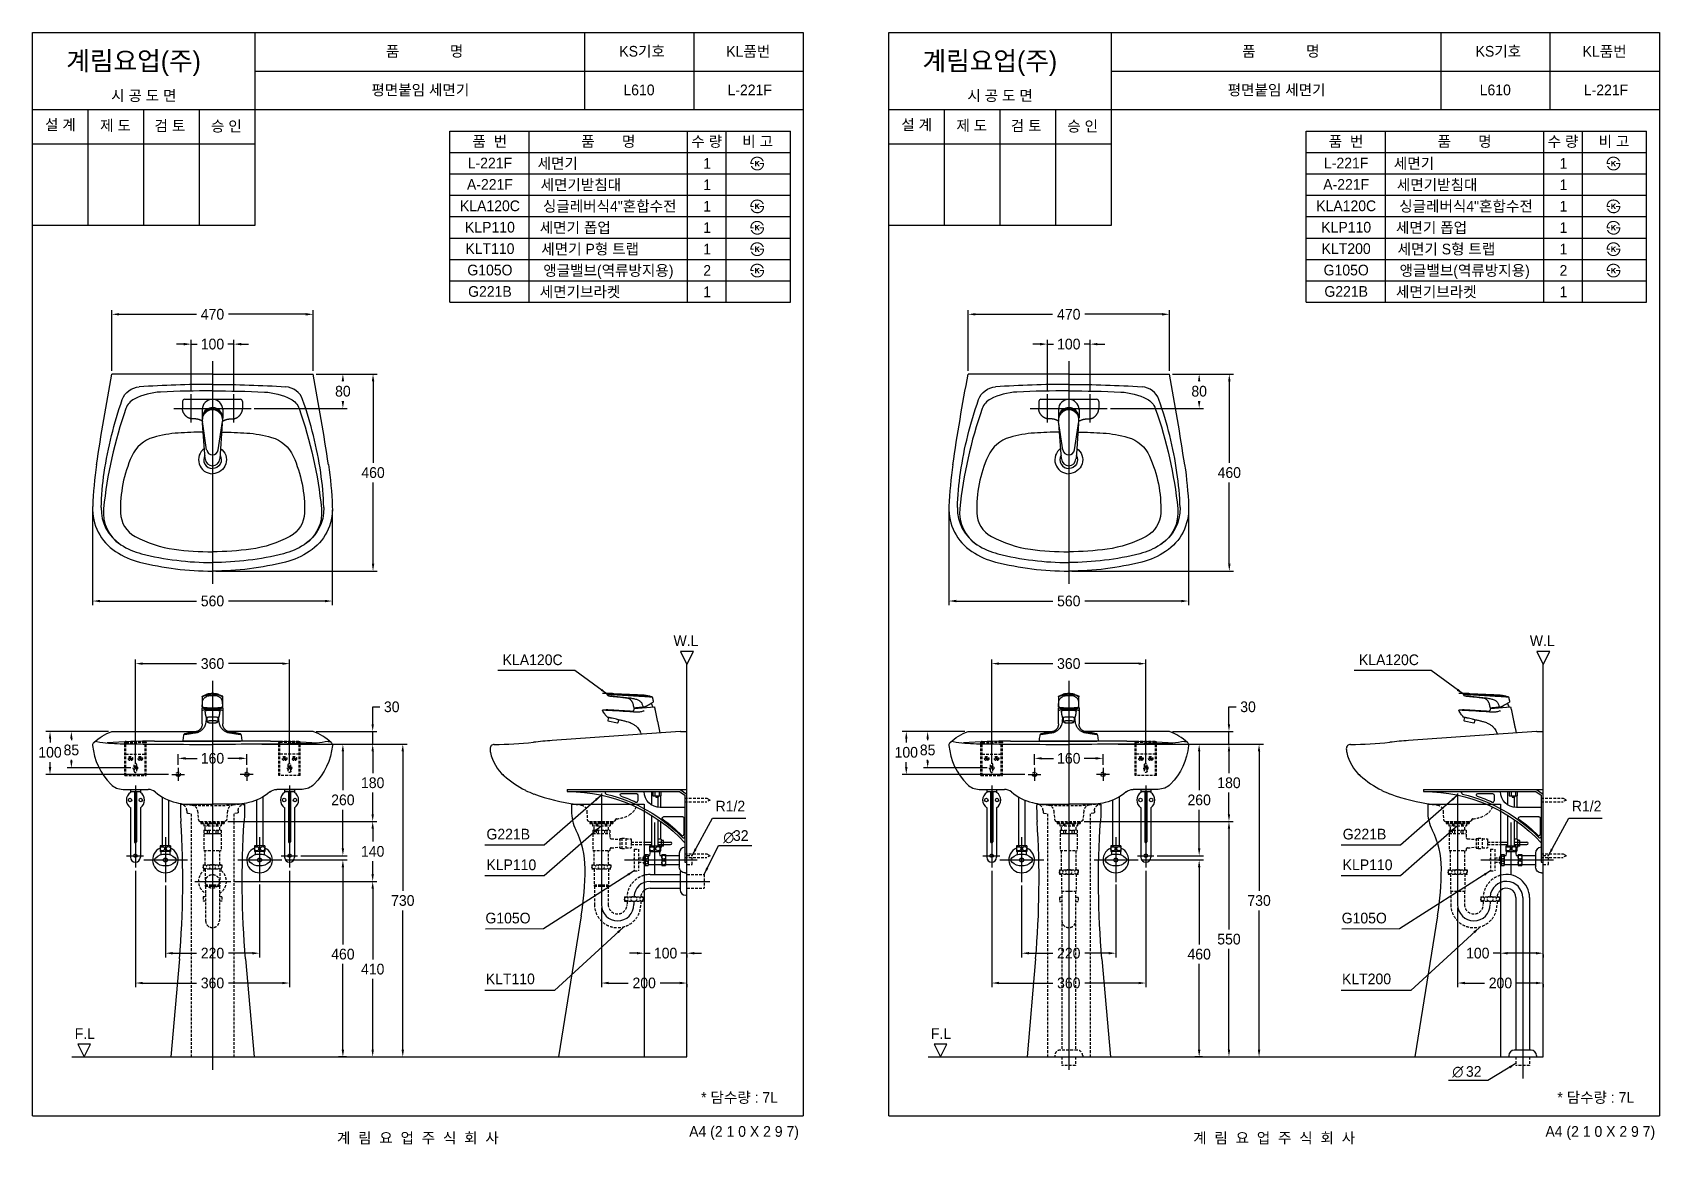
# Model space of a CAD drawing. Header units: millimetres. Extents: x 0 to 3800, y -67 to 2530.
import ezdxf
from ezdxf.enums import TextEntityAlignment as Align
from ezdxf.lldxf.tags import DXFTag

# ---------------------------------------------------------------- set-up
doc = ezdxf.new("R2010")
doc.units = ezdxf.units.MM
doc.linetypes.add('DASHED2', pattern=[9.525, 6.35, -3.175])
for name, color, linetype in [('TEXT', 7, 'Continuous'), ('내부선 및 부속', 4, 'Continuous'), ('도각라인', 7, 'Continuous'), ('외형선', 3, 'Continuous'), ('점선', 6, 'DASHED2'), ('중심선', 1, 'DASHED'), ('치수선', 7, 'Continuous')]:
    doc.layers.add(name, color=color, linetype=linetype)
doc.styles.add('140911', font='HBATANG.TTF')
doc.styles.add('____', font='')
doc.styles.add('타이틀', font='H2GTRM.TTF', dxfattribs={"height": 25})
doc.styles.get('____').set_extended_font_data('굴림')
tags = doc.linetypes.add('DASHDOT', pattern=[70, 31, -13, 13, -13]).pattern_tags.tags
tags[10:11] = [DXFTag(74, 4), DXFTag(75, 0), DXFTag(340, '0'), DXFTag(46, 0.0), DXFTag(50, 0.0), DXFTag(44, 0.0), DXFTag(45, 0.0)]
tags[8:9] = [DXFTag(74, 4), DXFTag(75, 0), DXFTag(340, '0'), DXFTag(46, 0.0), DXFTag(50, 0.0), DXFTag(44, 0.0), DXFTag(45, 0.0)]
tags[6:7] = [DXFTag(74, 4), DXFTag(75, 0), DXFTag(340, '0'), DXFTag(46, 0.0), DXFTag(50, 0.0), DXFTag(44, 0.0), DXFTag(45, 0.0)]
tags[4:5] = [DXFTag(74, 4), DXFTag(75, 0), DXFTag(340, '0'), DXFTag(46, 0.0), DXFTag(50, 0.0), DXFTag(44, 0.0), DXFTag(45, 0.0)]
tags = doc.linetypes.add('DASHED', pattern=[25.72, 12.86, -12.86]).pattern_tags.tags
tags[6:7] = [DXFTag(74, 4), DXFTag(75, 0), DXFTag(340, '0'), DXFTag(46, 0.0), DXFTag(50, 0.0), DXFTag(44, 0.0), DXFTag(45, 0.0)]
tags[4:5] = [DXFTag(74, 4), DXFTag(75, 0), DXFTag(340, '0'), DXFTag(46, 0.0), DXFTag(50, 0.0), DXFTag(44, 0.0), DXFTag(45, 0.0)]
doc.dimstyles.new('MSADIM', dxfattribs={"dimtxt": 33, "dimasz": 17, "dimexe": 10, "dimexo": 7.5, "dimgap": 10, "dimtad": 0, "dimtih": 1, "dimtoh": 1, "dimdec": 0, "dimzin": 1, "dimdsep": 46, "dimtxsty": '____', "dimcen": 11.25, "dimadec": 0, "dimazin": 0, "dimtfac": 1, "dimtdec": 0, "dimtix": 1, "dimtmove": 0, "dimatfit": 3, "dimfxl": 0, "dimtolj": 1, "dimtzin": 1, "dimarcsym": 0})

msp = doc.modelspace()

# ---------------------------------------------------------------- texts
at = {"layer": 'TEXT', "style": '타이틀'}
for p in [(78.7, 2441.8), (2078.7, 2441.8)]:
    msp.add_text('계림요업(주)', height=44, dxfattribs=at).set_placement(p)
for s, p in [('품             명', (915.7, 2486.4)), ('KS기호', (1423.8, 2486.3)), ('KL품번', (1671.8, 2486.1)), ('품             명', (2915.7, 2486.4)), ('KS기호', (3423.8, 2486.3)), ('KL품번', (3671.8, 2486.1)), ('시 공 도 면', (259.9, 2382.7)), ('평면붙임 세면기', (905.8, 2396)), ('L610', (1416.5, 2396)), ('L-221F', (1675.1, 2396)), ('시 공 도 면', (2259.9, 2382.7)), ('평면붙임 세면기', (2905.8, 2396)), ('L610', (3416.5, 2396)), ('L-221F', (3675.1, 2396)), ('설 계', (65, 2314.6)), ('제 도', (193.8, 2312.9)), ('검 토', (320.8, 2312.3)), ('승 인', (452.7, 2311.4)), ('설 계', (2065, 2314.6)), ('제 도', (2193.8, 2312.9)), ('검 토', (2320.8, 2312.3)), ('승 인', (2452.7, 2311.4)), ('품  번', (1067.9, 2275.7)), ('품       명', (1344.8, 2275.7)), ('수 량', (1574.8, 2275.7)), ('비 고', (1693.6, 2275.7)), ('품  번', (3067.9, 2275.7)), ('품       명', (3344.8, 2275.7)), ('수 량', (3574.8, 2275.7)), ('비 고', (3693.6, 2275.7)), ('L-221F', (1068.3, 2225.3)), ('세면기', (1226.7, 2224.4)), ('1', (1575.7, 2224.4)), ('L-221F', (3068.3, 2225.3)), ('세면기', (3226.7, 2224.4)), ('1', (3575.7, 2224.4)), ('A-221F', (1068.3, 2175.3)), ('세면기받침대', (1280.7, 2174.4)), ('1', (1575.7, 2174.4)), ('A-221F', (3068.3, 2175.3)), ('세면기받침대', (3280.7, 2174.4)), ('1', (3575.7, 2174.4)), ('KLA120C', (1068.3, 2125.3)), ('싱글레버식4"혼합수전', (1348.1, 2124.4)), ('1', (1575.7, 2124.4)), ('KLA120C', (3068.3, 2125.3)), ('싱글레버식4"혼합수전', (3348.1, 2124.4)), ('1', (3575.7, 2124.4)), ('세면기 폽업', (1267.6, 2074.4)), ('세면기 폽업', (3267.6, 2074.4)), ('KLP110', (1068.3, 2075.3)), ('1', (1575.7, 2074.4)), ('KLP110', (3068.3, 2075.3)), ('1', (3575.7, 2074.4)), ('KLT110', (1068.3, 2025.3)), ('세면기 P형 트랩', (1302.4, 2024.4)), ('1', (1575.7, 2024.4)), ('KLT200', (3068.3, 2025.3)), ('세면기 S형 트랩', (3302.4, 2024.4)), ('1', (3575.7, 2024.4)), ('G105O', (1068.3, 1975.3)), ('앵글밸브(역류방지용)', (1345, 1974.4)), ('2', (1575.7, 1974.4)), ('G105O', (3068.3, 1975.3)), ('앵글밸브(역류방지용)', (3345, 1974.4)), ('2', (3575.7, 1974.4)), ('G221B', (1068.3, 1925.3)), ('세면기브라켓', (1278.8, 1924.4)), ('G221B', (3068.3, 1925.3)), ('세면기브라켓', (3278.8, 1924.4)), ('1', (1575.7, 1924.4)), ('1', (3575.7, 1924.4)), ('* 담수량 : 7L', (1651.3, 42.9)), ('* 담수량 : 7L', (3651.3, 42.9)), ('계  림  요  업  주  식  회  사', (900, -51.7)), ('계  림  요  업  주  식  회  사', (2900, -51.7))]:
    msp.add_text(s, height=25, dxfattribs=at).set_placement(p, align=Align.MIDDLE_CENTER)
for s, p in [('W.L', (1526.2, 1109.7)), ('W.L', (3526.2, 1109.7)), ('F.L', (122.1, 192.1)), ('F.L', (2122.1, 192.1))]:
    msp.add_text(s, height=25, dxfattribs=at).set_placement(p, align=Align.MIDDLE)
for p in [(1790, -36.5), (3790, -36.5)]:
    msp.add_text('A4 (2 1 0 X 2 9 7)', height=25, dxfattribs=at).set_placement(p, align=Align.MIDDLE_RIGHT)
at = {"layer": 'TEXT', "char_height": 25, "width": 380.447, "attachment_point": 1, "line_spacing_factor": 0.963855, "style": '타이틀'}
for s, insert in [('\\A1;KLA120C', (1098.1, 1077.6)), ('\\A1;KLA120C', (3098.1, 1077.6)), ('\\A1;R1/2', (1595.4, 735.8)), ('\\A1;R1/2', (3595.4, 735.8)), ('\\A1;G221B', (1060.2, 670.4)), ('\\A1;G221B', (3060.2, 670.4)), ('\\A1;KLP110', (1060.1, 598.8)), ('\\A1;KLP110', (3060.1, 598.8)), ('\\A1;G105O', (1057.8, 474.4)), ('\\A1;G105O', (3057.8, 474.4)), ('\\A1;KLT110', (1058.6, 332.3)), ('\\A1;KLT200', (3058.6, 332.3))]:
    msp.add_mtext(s, dxfattribs=dict(at, insert=insert))
at = {"layer": '치수선'}
for s, style, p in [('∅', '____', (1613.5, 638.1)), ('32', '타이틀', (1636, 642.1)), ('∅', '140911', (3316.1, 90.9)), ('32', '타이틀', (3348, 91.1))]:
    msp.add_text(s, height=25, dxfattribs=dict(at, style=style)).set_placement(p)

# ---------------------------------------------------------------- blocks, each defined once
blk = doc.blocks.new('*D1')
at = {"layer": '치수선', "color": 0, "linetype": 'Continuous', "lineweight": -2}
for p, q in [((353.3, 1802.3), (336.3, 1802.3)), ((370.3, 1692.9), (370.3, 1812.3)), ((370.3, 1802.3), (384.4, 1802.3)), ((470.3, 1802.3), (456.3, 1802.3)), ((470.3, 1692.9), (470.3, 1812.3)), ((487.3, 1802.3), (504.3, 1802.3))]:
    blk.add_line(p, q, dxfattribs=at)
at = {"layer": '치수선', "color": 0, "linetype": 'Continuous'}
for points in [[(353.3, 1805.1), (353.3, 1799.4), (370.3, 1802.3)], [(487.3, 1805.1), (487.3, 1799.4), (470.3, 1802.3)]]:
    blk.add_solid(points, dxfattribs=at)
at = {"layer": '치수선', "color": 0, "linetype": 'Continuous', "insert": (420.3, 1802.3), "char_height": 25, "attachment_point": 5, "style": '____'}
blk.add_mtext('\\A1;100', dxfattribs=at)
blk = doc.blocks.new('*D2')
at = {"layer": '치수선', "color": 0, "linetype": 'Continuous', "lineweight": -2}
for p, q in [((185.3, 1739.7), (185.3, 1881.9)), ((202.3, 1871.9), (382.7, 1871.9)), ((638.3, 1871.9), (458, 1871.9)), ((655.3, 1739.7), (655.3, 1881.9))]:
    blk.add_line(p, q, dxfattribs=at)
at = {"layer": '치수선', "color": 0, "linetype": 'Continuous'}
for points in [[(202.3, 1874.8), (202.3, 1869.1), (185.3, 1871.9)], [(638.3, 1874.8), (638.3, 1869.1), (655.3, 1871.9)]]:
    blk.add_solid(points, dxfattribs=at)
at = {"layer": '치수선', "color": 0, "linetype": 'Continuous', "insert": (420.3, 1871.9), "char_height": 25, "attachment_point": 5, "style": '____'}
blk.add_mtext('\\A1;470', dxfattribs=at)
blk = doc.blocks.new('*D3')
at = {"layer": '치수선', "color": 0, "linetype": 'Continuous', "lineweight": -2}
for p, q in [((662.8, 1732.2), (734.9, 1732.2)), ((724.9, 1715.2), (724.9, 1715)), ((517.8, 1652.2), (734.9, 1652.2)), ((724.9, 1669.2), (724.9, 1669.4))]:
    blk.add_line(p, q, dxfattribs=at)
at = {"layer": '치수선', "color": 0, "linetype": 'Continuous'}
for points in [[(722, 1715.2), (727.7, 1715.2), (724.9, 1732.2)], [(722, 1669.2), (727.7, 1669.2), (724.9, 1652.2)]]:
    blk.add_solid(points, dxfattribs=at)
at = {"layer": '치수선', "color": 0, "linetype": 'Continuous', "insert": (724.9, 1692.2), "char_height": 25, "attachment_point": 5, "style": '____'}
blk.add_mtext('\\A1;80', dxfattribs=at)
blk = doc.blocks.new('*D4')
at = {"layer": '치수선', "color": 0, "linetype": 'Continuous', "lineweight": -2}
for p, q in [((662.8, 1732.2), (805.3, 1732.2)), ((795.3, 1715.2), (795.3, 1525)), ((795.3, 1289.2), (795.3, 1479.4)), ((427.8, 1272.2), (805.3, 1272.2))]:
    blk.add_line(p, q, dxfattribs=at)
at = {"layer": '치수선', "color": 0, "linetype": 'Continuous'}
for points in [[(792.5, 1715.2), (798.2, 1715.2), (795.3, 1732.2)], [(792.5, 1289.2), (798.2, 1289.2), (795.3, 1272.2)]]:
    blk.add_solid(points, dxfattribs=at)
at = {"layer": '치수선', "color": 0, "linetype": 'Continuous', "insert": (795.3, 1502.2), "char_height": 25, "attachment_point": 5, "style": '____'}
blk.add_mtext('\\A1;460', dxfattribs=at)
blk = doc.blocks.new('*D5')
at = {"layer": '치수선', "color": 0, "linetype": 'Continuous', "lineweight": -2}
for p, q in [((140.4, 1415.5), (140.4, 1192.3)), ((700.2, 1415.5), (700.2, 1192.3)), ((157.4, 1202.3), (383, 1202.3)), ((683.2, 1202.3), (457.7, 1202.3))]:
    blk.add_line(p, q, dxfattribs=at)
at = {"layer": '치수선', "color": 0, "linetype": 'Continuous'}
for points in [[(157.4, 1205.1), (157.4, 1199.4), (140.4, 1202.3)], [(683.2, 1205.1), (683.2, 1199.4), (700.2, 1202.3)]]:
    blk.add_solid(points, dxfattribs=at)
at = {"layer": '치수선', "color": 0, "linetype": 'Continuous', "insert": (420.3, 1202.3), "char_height": 25, "attachment_point": 5, "style": '____'}
blk.add_mtext('\\A1;560', dxfattribs=at)
blk = doc.blocks.new('*D6')
at = {"layer": '치수선', "color": 0, "linetype": 'Continuous', "lineweight": -2}
for p, q in [((340.3, 820), (340.3, 844.8)), ((500.3, 820), (500.3, 844.8)), ((357.3, 834.8), (384.4, 834.8)), ((483.3, 834.8), (456.3, 834.8))]:
    blk.add_line(p, q, dxfattribs=at)
at = {"layer": '치수선', "color": 0, "linetype": 'Continuous'}
for points in [[(357.3, 837.7), (357.3, 832), (340.3, 834.8)], [(483.3, 837.7), (483.3, 832), (500.3, 834.8)]]:
    blk.add_solid(points, dxfattribs=at)
at = {"layer": '치수선', "color": 0, "linetype": 'Continuous', "insert": (420.3, 834.8), "char_height": 25, "attachment_point": 5, "style": '____'}
blk.add_mtext('\\A1;160', dxfattribs=at)
blk = doc.blocks.new('*D7')
at = {"layer": '치수선', "color": 0, "linetype": 'Continuous', "lineweight": -2}
for p, q in [((240.3, 823), (240.3, 1066.1)), ((600.3, 823), (600.3, 1066.1)), ((257.3, 1056.1), (383, 1056.1)), ((583.3, 1056.1), (457.6, 1056.1))]:
    blk.add_line(p, q, dxfattribs=at)
at = {"layer": '치수선', "color": 0, "linetype": 'Continuous'}
for points in [[(257.3, 1058.9), (257.3, 1053.3), (240.3, 1056.1)], [(583.3, 1058.9), (583.3, 1053.3), (600.3, 1056.1)]]:
    blk.add_solid(points, dxfattribs=at)
at = {"layer": '치수선', "color": 0, "linetype": 'Continuous', "insert": (420.3, 1056.1), "char_height": 25, "attachment_point": 5, "style": '____'}
blk.add_mtext('\\A1;360', dxfattribs=at)
blk = doc.blocks.new('*D8')
at = {"layer": '치수선', "color": 0, "linetype": 'Continuous', "lineweight": -2}
for p, q in [((177.8, 897.5), (80.7, 897.5)), ((90.7, 880.5), (90.7, 877.2)), ((229.8, 812.5), (80.7, 812.5)), ((90.7, 829.5), (90.7, 831.6))]:
    blk.add_line(p, q, dxfattribs=at)
at = {"layer": '치수선', "color": 0, "linetype": 'Continuous'}
for points in [[(87.9, 880.5), (93.6, 880.5), (90.7, 897.5)], [(87.9, 829.5), (93.6, 829.5), (90.7, 812.5)]]:
    blk.add_solid(points, dxfattribs=at)
at = {"layer": '치수선', "color": 0, "linetype": 'Continuous', "insert": (90.7, 854.4), "char_height": 25, "attachment_point": 5, "style": '____'}
blk.add_mtext('\\A1;85', dxfattribs=at)
blk = doc.blocks.new('*D9')
at = {"layer": '치수선', "color": 0, "linetype": 'Continuous', "lineweight": -2}
for p, q in [((177.8, 897.5), (30.8, 897.5)), ((40.8, 880.5), (40.8, 871.6)), ((40.8, 814.5), (40.8, 825.9)), ((317.8, 797.5), (30.8, 797.5))]:
    blk.add_line(p, q, dxfattribs=at)
at = {"layer": '치수선', "color": 0, "linetype": 'Continuous'}
for points in [[(38, 880.5), (43.7, 880.5), (40.8, 897.5)], [(38, 814.5), (43.7, 814.5), (40.8, 797.5)]]:
    blk.add_solid(points, dxfattribs=at)
at = {"layer": '치수선', "color": 0, "linetype": 'Continuous', "insert": (40.8, 848.8), "char_height": 25, "attachment_point": 5, "style": '____'}
blk.add_mtext('\\A1;100', dxfattribs=at)
blk = doc.blocks.new('*D10')
at = {"layer": '치수선', "color": 0, "linetype": 'Continuous', "lineweight": -2}
for p, q in [((535.6, 867.9), (734.9, 867.9)), ((724.9, 850.9), (724.9, 760.5)), ((724.9, 624.5), (724.9, 714.9)), ((626.5, 607.5), (734.9, 607.5))]:
    blk.add_line(p, q, dxfattribs=at)
at = {"layer": '치수선', "color": 0, "linetype": 'Continuous'}
for points in [[(722, 850.9), (727.7, 850.9), (724.9, 867.9)], [(722, 624.5), (727.7, 624.5), (724.9, 607.5)]]:
    blk.add_solid(points, dxfattribs=at)
at = {"layer": '치수선', "color": 0, "linetype": 'Continuous', "insert": (724.9, 737.7), "char_height": 25, "attachment_point": 5, "style": '____'}
blk.add_mtext('\\A1;260', dxfattribs=at)
blk = doc.blocks.new('*D11')
at = {"layer": '치수선', "color": 0, "linetype": 'Continuous', "lineweight": -2}
for p, q in [((794.5, 914.5), (794.5, 955.1)), ((794.5, 955.1), (811.5, 955.1)), ((662.8, 897.5), (804.5, 897.5)), ((794.5, 867.9), (794.5, 897.5)), ((535.6, 867.9), (804.5, 867.9)), ((794.5, 850.9), (794.5, 833.9))]:
    blk.add_line(p, q, dxfattribs=at)
at = {"layer": '치수선', "color": 0, "linetype": 'Continuous'}
for points in [[(791.7, 914.5), (797.3, 914.5), (794.5, 897.5)], [(791.7, 850.9), (797.3, 850.9), (794.5, 867.9)]]:
    blk.add_solid(points, dxfattribs=at)
at = {"layer": '치수선', "color": 0, "linetype": 'Continuous', "insert": (839, 955.1), "char_height": 25, "attachment_point": 5, "style": '____'}
blk.add_mtext('\\A1;30', dxfattribs=at)
blk = doc.blocks.new('*D12')
at = {"layer": '치수선', "color": 0, "linetype": 'Continuous', "lineweight": -2}
for p, q in [((535.6, 867.9), (804.5, 867.9)), ((794.5, 850.9), (794.5, 800.5)), ((794.5, 704.5), (794.5, 754.8)), ((456, 687.5), (804.5, 687.5))]:
    blk.add_line(p, q, dxfattribs=at)
at = {"layer": '치수선', "color": 0, "linetype": 'Continuous'}
for points in [[(791.7, 850.9), (797.3, 850.9), (794.5, 867.9)], [(791.7, 704.5), (797.3, 704.5), (794.5, 687.5)]]:
    blk.add_solid(points, dxfattribs=at)
at = {"layer": '치수선', "color": 0, "linetype": 'Continuous', "insert": (794.5, 777.7), "char_height": 25, "attachment_point": 5, "style": '____'}
blk.add_mtext('\\A1;180', dxfattribs=at)
blk = doc.blocks.new('*D13')
at = {"layer": '치수선', "color": 0, "linetype": 'Continuous', "lineweight": -2}
for p, q in [((456, 687.5), (804.5, 687.5)), ((794.5, 670.5), (794.5, 640.3)), ((794.5, 564.5), (794.5, 594.6)), ((470.5, 547.5), (804.5, 547.5))]:
    blk.add_line(p, q, dxfattribs=at)
at = {"layer": '치수선', "color": 0, "linetype": 'Continuous'}
for points in [[(791.7, 670.5), (797.3, 670.5), (794.5, 687.5)], [(791.7, 564.5), (797.3, 564.5), (794.5, 547.5)]]:
    blk.add_solid(points, dxfattribs=at)
at = {"layer": '치수선', "color": 0, "linetype": 'Continuous', "insert": (794.5, 617.5), "char_height": 25, "attachment_point": 5, "style": '____'}
blk.add_mtext('\\A1;140', dxfattribs=at)
blk = doc.blocks.new('*D14')
at = {"layer": '치수선', "color": 0, "linetype": 'Continuous', "lineweight": -2}
for p, q in [((470.5, 547.5), (804.5, 547.5)), ((794.5, 530.5), (794.5, 365.3)), ((794.5, 154.5), (794.5, 319.6)), ((777, 137.5), (804.5, 137.5))]:
    blk.add_line(p, q, dxfattribs=at)
at = {"layer": '치수선', "color": 0, "linetype": 'Continuous'}
for points in [[(791.7, 530.5), (797.3, 530.5), (794.5, 547.5)], [(791.7, 154.5), (797.3, 154.5), (794.5, 137.5)]]:
    blk.add_solid(points, dxfattribs=at)
at = {"layer": '치수선', "color": 0, "linetype": 'Continuous', "insert": (794.5, 342.5), "char_height": 25, "attachment_point": 5, "style": '____'}
blk.add_mtext('\\A1;410', dxfattribs=at)
blk = doc.blocks.new('*D15')
at = {"layer": '치수선', "color": 0, "linetype": 'Continuous', "lineweight": -2}
for p, q in [((589.7, 597.5), (734.9, 597.5)), ((724.9, 580.5), (724.9, 400.3)), ((724.9, 154.5), (724.9, 354.6)), ((733, 137.5), (714.9, 137.5))]:
    blk.add_line(p, q, dxfattribs=at)
at = {"layer": '치수선', "color": 0, "linetype": 'Continuous'}
for points in [[(722, 580.5), (727.7, 580.5), (724.9, 597.5)], [(722, 154.5), (727.7, 154.5), (724.9, 137.5)]]:
    blk.add_solid(points, dxfattribs=at)
at = {"layer": '치수선', "color": 0, "linetype": 'Continuous', "insert": (724.9, 377.5), "char_height": 25, "attachment_point": 5, "style": '____'}
blk.add_mtext('\\A1;460', dxfattribs=at)
blk = doc.blocks.new('*D16')
at = {"layer": '치수선', "color": 0, "linetype": 'Continuous', "lineweight": -2}
for p, q in [((310.3, 538.2), (310.3, 369.8)), ((530.3, 540), (530.3, 369.8)), ((327.3, 379.8), (383, 379.8)), ((513.3, 379.8), (457.6, 379.8))]:
    blk.add_line(p, q, dxfattribs=at)
at = {"layer": '치수선', "color": 0, "linetype": 'Continuous'}
for points in [[(327.3, 382.6), (327.3, 376.9), (310.3, 379.8)], [(513.3, 382.6), (513.3, 376.9), (530.3, 379.8)]]:
    blk.add_solid(points, dxfattribs=at)
at = {"layer": '치수선', "color": 0, "linetype": 'Continuous', "insert": (420.3, 379.8), "char_height": 25, "attachment_point": 5, "style": '____'}
blk.add_mtext('\\A1;220', dxfattribs=at)
blk = doc.blocks.new('*D17')
at = {"layer": '치수선', "color": 0, "linetype": 'Continuous', "lineweight": -2}
for p, q in [((240.3, 572.3), (240.3, 300.1)), ((600.3, 572.3), (600.3, 300.1)), ((257.3, 310.1), (383, 310.1)), ((583.3, 310.1), (457.6, 310.1))]:
    blk.add_line(p, q, dxfattribs=at)
at = {"layer": '치수선', "color": 0, "linetype": 'Continuous'}
for points in [[(257.3, 313), (257.3, 307.3), (240.3, 310.1)], [(583.3, 313), (583.3, 307.3), (600.3, 310.1)]]:
    blk.add_solid(points, dxfattribs=at)
at = {"layer": '치수선', "color": 0, "linetype": 'Continuous', "insert": (420.3, 310.1), "char_height": 25, "attachment_point": 5, "style": '____'}
blk.add_mtext('\\A1;360', dxfattribs=at)
blk = doc.blocks.new('*D18')
at = {"layer": '치수선', "color": 0, "linetype": 'Continuous', "lineweight": -2}
for p, q in [((1411.6, 379.8), (1394.6, 379.8)), ((1428.6, 379.8), (1442.6, 379.8)), ((1428.6, 377), (1428.6, 369.8)), ((1528.6, 379.8), (1514.5, 379.8)), ((1528.6, 377), (1528.6, 369.8)), ((1545.6, 379.8), (1562.6, 379.8))]:
    blk.add_line(p, q, dxfattribs=at)
at = {"layer": '치수선', "color": 0, "linetype": 'Continuous'}
for points in [[(1411.6, 382.6), (1411.6, 376.9), (1428.6, 379.8)], [(1545.6, 382.6), (1545.6, 376.9), (1528.6, 379.8)]]:
    blk.add_solid(points, dxfattribs=at)
at = {"layer": '치수선', "color": 0, "linetype": 'Continuous', "insert": (1478.6, 379.8), "char_height": 25, "attachment_point": 5, "style": '____'}
blk.add_mtext('\\A1;100', dxfattribs=at)
blk = doc.blocks.new('*D19')
at = {"layer": '치수선', "color": 0, "linetype": 'Continuous', "lineweight": -2}
for p, q in [((1328.6, 486), (1328.6, 300.1)), ((1345.6, 310.1), (1391.3, 310.1)), ((1511.6, 310.1), (1465.9, 310.1)), ((1528.6, 307.4), (1528.6, 300.1))]:
    blk.add_line(p, q, dxfattribs=at)
at = {"layer": '치수선', "color": 0, "linetype": 'Continuous'}
for points in [[(1345.6, 313), (1345.6, 307.3), (1328.6, 310.1)], [(1511.6, 313), (1511.6, 307.3), (1528.6, 310.1)]]:
    blk.add_solid(points, dxfattribs=at)
at = {"layer": '치수선', "color": 0, "linetype": 'Continuous', "insert": (1428.6, 310.1), "char_height": 25, "attachment_point": 5, "style": '____'}
blk.add_mtext('\\A1;200', dxfattribs=at)
blk = doc.blocks.new('*D20')
at = {"layer": '치수선', "color": 0, "linetype": 'Continuous', "lineweight": -2}
for p, q in [((543.1, 867.9), (874.8, 867.9)), ((864.8, 850.9), (864.8, 525.5)), ((864.8, 154.5), (864.8, 479.8)), ((852.9, 137.5), (874.8, 137.5))]:
    blk.add_line(p, q, dxfattribs=at)
at = {"layer": '치수선', "color": 0, "linetype": 'Continuous'}
for points in [[(861.9, 850.9), (867.6, 850.9), (864.8, 867.9)], [(861.9, 154.5), (867.6, 154.5), (864.8, 137.5)]]:
    blk.add_solid(points, dxfattribs=at)
at = {"layer": '치수선', "color": 0, "linetype": 'Continuous', "insert": (864.8, 502.7), "char_height": 25, "attachment_point": 5, "style": '____'}
blk.add_mtext('\\A1;730', dxfattribs=at)
blk = doc.blocks.new('*D21')
at = {"layer": '치수선', "color": 0, "linetype": 'Continuous', "lineweight": -2}
for p, q in [((2353.3, 1802.3), (2336.3, 1802.3)), ((2370.3, 1692.9), (2370.3, 1812.3)), ((2370.3, 1802.3), (2384.4, 1802.3)), ((2470.3, 1802.3), (2456.3, 1802.3)), ((2470.3, 1692.9), (2470.3, 1812.3)), ((2487.3, 1802.3), (2504.3, 1802.3))]:
    blk.add_line(p, q, dxfattribs=at)
at = {"layer": '치수선', "color": 0, "linetype": 'Continuous'}
for points in [[(2353.3, 1805.1), (2353.3, 1799.4), (2370.3, 1802.3)], [(2487.3, 1805.1), (2487.3, 1799.4), (2470.3, 1802.3)]]:
    blk.add_solid(points, dxfattribs=at)
at = {"layer": '치수선', "color": 0, "linetype": 'Continuous', "insert": (2420.3, 1802.3), "char_height": 25, "attachment_point": 5, "style": '____'}
blk.add_mtext('\\A1;100', dxfattribs=at)
blk = doc.blocks.new('*D22')
at = {"layer": '치수선', "color": 0, "linetype": 'Continuous', "lineweight": -2}
for p, q in [((2185.3, 1739.7), (2185.3, 1881.9)), ((2202.3, 1871.9), (2382.7, 1871.9)), ((2638.3, 1871.9), (2458, 1871.9)), ((2655.3, 1739.7), (2655.3, 1881.9))]:
    blk.add_line(p, q, dxfattribs=at)
at = {"layer": '치수선', "color": 0, "linetype": 'Continuous'}
for points in [[(2202.3, 1874.8), (2202.3, 1869.1), (2185.3, 1871.9)], [(2638.3, 1874.8), (2638.3, 1869.1), (2655.3, 1871.9)]]:
    blk.add_solid(points, dxfattribs=at)
at = {"layer": '치수선', "color": 0, "linetype": 'Continuous', "insert": (2420.3, 1871.9), "char_height": 25, "attachment_point": 5, "style": '____'}
blk.add_mtext('\\A1;470', dxfattribs=at)
blk = doc.blocks.new('*D23')
at = {"layer": '치수선', "color": 0, "linetype": 'Continuous', "lineweight": -2}
for p, q in [((2662.8, 1732.2), (2734.9, 1732.2)), ((2724.9, 1715.2), (2724.9, 1715)), ((2517.8, 1652.2), (2734.9, 1652.2)), ((2724.9, 1669.2), (2724.9, 1669.4))]:
    blk.add_line(p, q, dxfattribs=at)
at = {"layer": '치수선', "color": 0, "linetype": 'Continuous'}
for points in [[(2722, 1715.2), (2727.7, 1715.2), (2724.9, 1732.2)], [(2722, 1669.2), (2727.7, 1669.2), (2724.9, 1652.2)]]:
    blk.add_solid(points, dxfattribs=at)
at = {"layer": '치수선', "color": 0, "linetype": 'Continuous', "insert": (2724.9, 1692.2), "char_height": 25, "attachment_point": 5, "style": '____'}
blk.add_mtext('\\A1;80', dxfattribs=at)
blk = doc.blocks.new('*D24')
at = {"layer": '치수선', "color": 0, "linetype": 'Continuous', "lineweight": -2}
for p, q in [((2662.8, 1732.2), (2805.3, 1732.2)), ((2795.3, 1715.2), (2795.3, 1525)), ((2795.3, 1289.2), (2795.3, 1479.4)), ((2427.8, 1272.2), (2805.3, 1272.2))]:
    blk.add_line(p, q, dxfattribs=at)
at = {"layer": '치수선', "color": 0, "linetype": 'Continuous'}
for points in [[(2792.5, 1715.2), (2798.2, 1715.2), (2795.3, 1732.2)], [(2792.5, 1289.2), (2798.2, 1289.2), (2795.3, 1272.2)]]:
    blk.add_solid(points, dxfattribs=at)
at = {"layer": '치수선', "color": 0, "linetype": 'Continuous', "insert": (2795.3, 1502.2), "char_height": 25, "attachment_point": 5, "style": '____'}
blk.add_mtext('\\A1;460', dxfattribs=at)
blk = doc.blocks.new('*D25')
at = {"layer": '치수선', "color": 0, "linetype": 'Continuous', "lineweight": -2}
for p, q in [((2140.4, 1415.5), (2140.4, 1192.3)), ((2700.2, 1415.5), (2700.2, 1192.3)), ((2157.4, 1202.3), (2383, 1202.3)), ((2683.2, 1202.3), (2457.7, 1202.3))]:
    blk.add_line(p, q, dxfattribs=at)
at = {"layer": '치수선', "color": 0, "linetype": 'Continuous'}
for points in [[(2157.4, 1205.1), (2157.4, 1199.4), (2140.4, 1202.3)], [(2683.2, 1205.1), (2683.2, 1199.4), (2700.2, 1202.3)]]:
    blk.add_solid(points, dxfattribs=at)
at = {"layer": '치수선', "color": 0, "linetype": 'Continuous', "insert": (2420.3, 1202.3), "char_height": 25, "attachment_point": 5, "style": '____'}
blk.add_mtext('\\A1;560', dxfattribs=at)
blk = doc.blocks.new('*D26')
at = {"layer": '치수선', "color": 0, "linetype": 'Continuous', "lineweight": -2}
for p, q in [((2340.3, 820), (2340.3, 844.8)), ((2500.3, 820), (2500.3, 844.8)), ((2357.3, 834.8), (2384.4, 834.8)), ((2483.3, 834.8), (2456.3, 834.8))]:
    blk.add_line(p, q, dxfattribs=at)
at = {"layer": '치수선', "color": 0, "linetype": 'Continuous'}
for points in [[(2357.3, 837.7), (2357.3, 832), (2340.3, 834.8)], [(2483.3, 837.7), (2483.3, 832), (2500.3, 834.8)]]:
    blk.add_solid(points, dxfattribs=at)
at = {"layer": '치수선', "color": 0, "linetype": 'Continuous', "insert": (2420.3, 834.8), "char_height": 25, "attachment_point": 5, "style": '____'}
blk.add_mtext('\\A1;160', dxfattribs=at)
blk = doc.blocks.new('*D27')
at = {"layer": '치수선', "color": 0, "linetype": 'Continuous', "lineweight": -2}
for p, q in [((2240.3, 823), (2240.3, 1066.1)), ((2600.3, 823), (2600.3, 1066.1)), ((2257.3, 1056.1), (2383, 1056.1)), ((2583.3, 1056.1), (2457.6, 1056.1))]:
    blk.add_line(p, q, dxfattribs=at)
at = {"layer": '치수선', "color": 0, "linetype": 'Continuous'}
for points in [[(2257.3, 1058.9), (2257.3, 1053.3), (2240.3, 1056.1)], [(2583.3, 1058.9), (2583.3, 1053.3), (2600.3, 1056.1)]]:
    blk.add_solid(points, dxfattribs=at)
at = {"layer": '치수선', "color": 0, "linetype": 'Continuous', "insert": (2420.3, 1056.1), "char_height": 25, "attachment_point": 5, "style": '____'}
blk.add_mtext('\\A1;360', dxfattribs=at)
blk = doc.blocks.new('*D28')
at = {"layer": '치수선', "color": 0, "linetype": 'Continuous', "lineweight": -2}
for p, q in [((2177.8, 897.5), (2080.7, 897.5)), ((2090.7, 880.5), (2090.7, 877.2)), ((2229.8, 812.5), (2080.7, 812.5)), ((2090.7, 829.5), (2090.7, 831.6))]:
    blk.add_line(p, q, dxfattribs=at)
at = {"layer": '치수선', "color": 0, "linetype": 'Continuous'}
for points in [[(2087.9, 880.5), (2093.6, 880.5), (2090.7, 897.5)], [(2087.9, 829.5), (2093.6, 829.5), (2090.7, 812.5)]]:
    blk.add_solid(points, dxfattribs=at)
at = {"layer": '치수선', "color": 0, "linetype": 'Continuous', "insert": (2090.7, 854.4), "char_height": 25, "attachment_point": 5, "style": '____'}
blk.add_mtext('\\A1;85', dxfattribs=at)
blk = doc.blocks.new('*D29')
at = {"layer": '치수선', "color": 0, "linetype": 'Continuous', "lineweight": -2}
for p, q in [((2177.8, 897.5), (2030.8, 897.5)), ((2040.8, 880.5), (2040.8, 871.6)), ((2040.8, 814.5), (2040.8, 825.9)), ((2317.8, 797.5), (2030.8, 797.5))]:
    blk.add_line(p, q, dxfattribs=at)
at = {"layer": '치수선', "color": 0, "linetype": 'Continuous'}
for points in [[(2038, 880.5), (2043.7, 880.5), (2040.8, 897.5)], [(2038, 814.5), (2043.7, 814.5), (2040.8, 797.5)]]:
    blk.add_solid(points, dxfattribs=at)
at = {"layer": '치수선', "color": 0, "linetype": 'Continuous', "insert": (2040.8, 848.8), "char_height": 25, "attachment_point": 5, "style": '____'}
blk.add_mtext('\\A1;100', dxfattribs=at)
blk = doc.blocks.new('*D30')
at = {"layer": '치수선', "color": 0, "linetype": 'Continuous', "lineweight": -2}
for p, q in [((2535.6, 867.9), (2734.9, 867.9)), ((2724.9, 850.9), (2724.9, 760.5)), ((2724.9, 624.5), (2724.9, 714.9)), ((2626.5, 607.5), (2734.9, 607.5))]:
    blk.add_line(p, q, dxfattribs=at)
at = {"layer": '치수선', "color": 0, "linetype": 'Continuous'}
for points in [[(2722, 850.9), (2727.7, 850.9), (2724.9, 867.9)], [(2722, 624.5), (2727.7, 624.5), (2724.9, 607.5)]]:
    blk.add_solid(points, dxfattribs=at)
at = {"layer": '치수선', "color": 0, "linetype": 'Continuous', "insert": (2724.9, 737.7), "char_height": 25, "attachment_point": 5, "style": '____'}
blk.add_mtext('\\A1;260', dxfattribs=at)
blk = doc.blocks.new('*D31')
at = {"layer": '치수선', "color": 0, "linetype": 'Continuous', "lineweight": -2}
for p, q in [((2794.5, 914.5), (2794.5, 955.1)), ((2794.5, 955.1), (2811.5, 955.1)), ((2662.8, 897.5), (2804.5, 897.5)), ((2794.5, 867.9), (2794.5, 897.5)), ((2535.6, 867.9), (2804.5, 867.9)), ((2794.5, 850.9), (2794.5, 833.9))]:
    blk.add_line(p, q, dxfattribs=at)
at = {"layer": '치수선', "color": 0, "linetype": 'Continuous'}
for points in [[(2791.7, 914.5), (2797.3, 914.5), (2794.5, 897.5)], [(2791.7, 850.9), (2797.3, 850.9), (2794.5, 867.9)]]:
    blk.add_solid(points, dxfattribs=at)
at = {"layer": '치수선', "color": 0, "linetype": 'Continuous', "insert": (2839, 955.1), "char_height": 25, "attachment_point": 5, "style": '____'}
blk.add_mtext('\\A1;30', dxfattribs=at)
blk = doc.blocks.new('*D32')
at = {"layer": '치수선', "color": 0, "linetype": 'Continuous', "lineweight": -2}
for p, q in [((2535.6, 867.9), (2804.5, 867.9)), ((2794.5, 850.9), (2794.5, 800.5)), ((2794.5, 704.5), (2794.5, 754.8)), ((2456, 687.5), (2804.5, 687.5))]:
    blk.add_line(p, q, dxfattribs=at)
at = {"layer": '치수선', "color": 0, "linetype": 'Continuous'}
for points in [[(2791.7, 850.9), (2797.3, 850.9), (2794.5, 867.9)], [(2791.7, 704.5), (2797.3, 704.5), (2794.5, 687.5)]]:
    blk.add_solid(points, dxfattribs=at)
at = {"layer": '치수선', "color": 0, "linetype": 'Continuous', "insert": (2794.5, 777.7), "char_height": 25, "attachment_point": 5, "style": '____'}
blk.add_mtext('\\A1;180', dxfattribs=at)
blk = doc.blocks.new('*D33')
at = {"layer": '치수선', "color": 0, "linetype": 'Continuous', "lineweight": -2}
for p, q in [((2456, 687.5), (2804.5, 687.5)), ((2794.5, 670.5), (2794.5, 435.3)), ((2794.5, 154.5), (2794.5, 389.7)), ((2477.8, 137.5), (2804.5, 137.5))]:
    blk.add_line(p, q, dxfattribs=at)
at = {"layer": '치수선', "color": 0, "linetype": 'Continuous'}
for points in [[(2791.7, 670.5), (2797.3, 670.5), (2794.5, 687.5)], [(2791.7, 154.5), (2797.3, 154.5), (2794.5, 137.5)]]:
    blk.add_solid(points, dxfattribs=at)
at = {"layer": '치수선', "color": 0, "linetype": 'Continuous', "insert": (2794.5, 412.5), "char_height": 25, "attachment_point": 5, "style": '____'}
blk.add_mtext('\\A1;550', dxfattribs=at)
blk = doc.blocks.new('*D34')
at = {"layer": '치수선', "color": 0, "linetype": 'Continuous', "lineweight": -2}
for p, q in [((2589.7, 597.5), (2734.9, 597.5)), ((2724.9, 580.5), (2724.9, 400.3)), ((2724.9, 154.5), (2724.9, 354.6)), ((2733, 137.5), (2714.9, 137.5))]:
    blk.add_line(p, q, dxfattribs=at)
at = {"layer": '치수선', "color": 0, "linetype": 'Continuous'}
for points in [[(2722, 580.5), (2727.7, 580.5), (2724.9, 597.5)], [(2722, 154.5), (2727.7, 154.5), (2724.9, 137.5)]]:
    blk.add_solid(points, dxfattribs=at)
at = {"layer": '치수선', "color": 0, "linetype": 'Continuous', "insert": (2724.9, 377.5), "char_height": 25, "attachment_point": 5, "style": '____'}
blk.add_mtext('\\A1;460', dxfattribs=at)
blk = doc.blocks.new('*D35')
at = {"layer": '치수선', "color": 0, "linetype": 'Continuous', "lineweight": -2}
for p, q in [((2310.3, 538.2), (2310.3, 369.8)), ((2530.3, 540), (2530.3, 369.8)), ((2327.3, 379.8), (2383, 379.8)), ((2513.3, 379.8), (2457.6, 379.8))]:
    blk.add_line(p, q, dxfattribs=at)
at = {"layer": '치수선', "color": 0, "linetype": 'Continuous'}
for points in [[(2327.3, 382.6), (2327.3, 376.9), (2310.3, 379.8)], [(2513.3, 382.6), (2513.3, 376.9), (2530.3, 379.8)]]:
    blk.add_solid(points, dxfattribs=at)
at = {"layer": '치수선', "color": 0, "linetype": 'Continuous', "insert": (2420.3, 379.8), "char_height": 25, "attachment_point": 5, "style": '____'}
blk.add_mtext('\\A1;220', dxfattribs=at)
blk = doc.blocks.new('*D36')
at = {"layer": '치수선', "color": 0, "linetype": 'Continuous', "lineweight": -2}
for p, q in [((2240.3, 572.3), (2240.3, 300.1)), ((2600.3, 572.3), (2600.3, 300.1)), ((2257.3, 310.1), (2383, 310.1)), ((2583.3, 310.1), (2457.6, 310.1))]:
    blk.add_line(p, q, dxfattribs=at)
at = {"layer": '치수선', "color": 0, "linetype": 'Continuous'}
for points in [[(2257.3, 313), (2257.3, 307.3), (2240.3, 310.1)], [(2583.3, 313), (2583.3, 307.3), (2600.3, 310.1)]]:
    blk.add_solid(points, dxfattribs=at)
at = {"layer": '치수선', "color": 0, "linetype": 'Continuous', "insert": (2420.3, 310.1), "char_height": 25, "attachment_point": 5, "style": '____'}
blk.add_mtext('\\A1;360', dxfattribs=at)
blk = doc.blocks.new('*D37')
at = {"layer": '치수선', "color": 0, "linetype": 'Continuous', "lineweight": -2}
for p, q in [((3428.6, 379.8), (3411.6, 379.8)), ((3428.6, 377), (3428.6, 369.8)), ((3511.6, 379.8), (3445.6, 379.8)), ((3528.6, 377), (3528.6, 369.8))]:
    blk.add_line(p, q, dxfattribs=at)
at = {"layer": '치수선', "color": 0, "linetype": 'Continuous'}
for points in [[(3445.6, 382.6), (3445.6, 376.9), (3428.6, 379.8)], [(3511.6, 382.6), (3511.6, 376.9), (3528.6, 379.8)]]:
    blk.add_solid(points, dxfattribs=at)
at = {"layer": '치수선', "color": 0, "linetype": 'Continuous', "insert": (3375.6, 379.8), "char_height": 25, "attachment_point": 5, "style": '____'}
blk.add_mtext('\\A1;100', dxfattribs=at)
blk = doc.blocks.new('*D38')
at = {"layer": '치수선', "color": 0, "linetype": 'Continuous', "lineweight": -2}
for p, q in [((3328.6, 486), (3328.6, 300.1)), ((3345.6, 310.1), (3391.3, 310.1)), ((3511.6, 310.1), (3465.9, 310.1)), ((3528.6, 307.4), (3528.6, 300.1))]:
    blk.add_line(p, q, dxfattribs=at)
at = {"layer": '치수선', "color": 0, "linetype": 'Continuous'}
for points in [[(3345.6, 313), (3345.6, 307.3), (3328.6, 310.1)], [(3511.6, 313), (3511.6, 307.3), (3528.6, 310.1)]]:
    blk.add_solid(points, dxfattribs=at)
at = {"layer": '치수선', "color": 0, "linetype": 'Continuous', "insert": (3428.6, 310.1), "char_height": 25, "attachment_point": 5, "style": '____'}
blk.add_mtext('\\A1;200', dxfattribs=at)
blk = doc.blocks.new('*D39')
at = {"layer": '치수선', "color": 0, "linetype": 'Continuous', "lineweight": -2}
for p, q in [((2543.1, 867.9), (2874.8, 867.9)), ((2864.8, 850.9), (2864.8, 525.5)), ((2864.8, 154.5), (2864.8, 479.8)), ((2852.9, 137.5), (2874.8, 137.5))]:
    blk.add_line(p, q, dxfattribs=at)
at = {"layer": '치수선', "color": 0, "linetype": 'Continuous'}
for points in [[(2861.9, 850.9), (2867.6, 850.9), (2864.8, 867.9)], [(2861.9, 154.5), (2867.6, 154.5), (2864.8, 137.5)]]:
    blk.add_solid(points, dxfattribs=at)
at = {"layer": '치수선', "color": 0, "linetype": 'Continuous', "insert": (2864.8, 502.7), "char_height": 25, "attachment_point": 5, "style": '____'}
blk.add_mtext('\\A1;730', dxfattribs=at)

# ---------------------------------------------------------------- dimensions: what is measured, and where the dimension line sits
at = {"layer": '치수선', "linetype": 'Continuous'}
for base, p1, p2, picture, middle in [((655.3, 1871.9), (185.3, 1732.2), (655.3, 1732.2), '*D2', (420.3, 1871.9)), ((2655.3, 1871.9), (2185.3, 1732.2), (2655.3, 1732.2), '*D22', (2420.3, 1871.9)), ((470.3, 1802.3), (370.3, 1685.4), (470.3, 1685.4), '*D1', (420.3, 1802.3)), ((2470.3, 1802.3), (2370.3, 1685.4), (2470.3, 1685.4), '*D21', (2420.3, 1802.3)), ((140.4, 1202.3), (700.2, 1423), (140.4, 1423), '*D5', (420.3, 1202.3)), ((2140.4, 1202.3), (2700.2, 1423), (2140.4, 1423), '*D25', (2420.3, 1202.3)), ((600.3, 1056.1), (240.3, 815.5), (600.3, 815.5), '*D7', (420.3, 1056.1)), ((2600.3, 1056.1), (2240.3, 815.5), (2600.3, 815.5), '*D27', (2420.3, 1056.1)), ((600.3, 310.1), (240.3, 579.8), (600.3, 579.8), '*D17', (420.3, 310.1)), ((2600.3, 310.1), (2240.3, 579.8), (2600.3, 579.8), '*D36', (2420.3, 310.1)), ((3528.6, 379.8), (3428.6, 384.5), (3528.6, 384.5), '*D37', (3375.6, 379.8))]:
    dim = msp.add_linear_dim(base=base, p1=p1, p2=p2, dimstyle='MSADIM', override={"dimtxt": 25}, dxfattribs=at)
    dim.commit()
    dim.dimension.update_dxf_attribs({"geometry": picture, "text_midpoint": middle, "dimtype": 160})
for base, p1, p2, picture, middle in [((795.3, 1732.2), (420.3, 1272.2), (655.3, 1732.2), '*D4', (795.3, 1502.2)), ((724.9, 1732.2), (510.3, 1652.2), (655.3, 1732.2), '*D3', (724.9, 1692.2)), ((2795.3, 1732.2), (2420.3, 1272.2), (2655.3, 1732.2), '*D24', (2795.3, 1502.2)), ((2724.9, 1732.2), (2510.3, 1652.2), (2655.3, 1732.2), '*D23', (2724.9, 1692.2)), ((794.5, 867.9), (655.3, 897.5), (528.1, 867.9), '*D11', (839, 955.1)), ((2794.5, 867.9), (2655.3, 897.5), (2528.1, 867.9), '*D31', (2839, 955.1)), ((40.8, 797.5), (185.3, 897.5), (325.3, 797.5), '*D9', (40.8, 848.8)), ((90.7, 812.5), (185.3, 897.5), (237.3, 812.5), '*D8', (90.7, 854.4)), ((2040.8, 797.5), (2185.3, 897.5), (2325.3, 797.5), '*D29', (2040.8, 848.8)), ((2090.7, 812.5), (2185.3, 897.5), (2237.3, 812.5), '*D28', (2090.7, 854.4)), ((864.8, 137.5), (535.6, 867.9), (845.4, 137.5), '*D20', (864.8, 502.7)), ((2864.8, 137.5), (2535.6, 867.9), (2845.4, 137.5), '*D39', (2864.8, 502.7)), ((724.9, 137.5), (582.2, 597.5), (740.5, 137.5), '*D15', (724.9, 377.5)), ((2724.9, 137.5), (2582.2, 597.5), (2740.5, 137.5), '*D34', (2724.9, 377.5))]:
    dim = msp.add_linear_dim(base=base, p1=p1, p2=p2, angle=90, dimstyle='MSADIM', override={"dimtxt": 25}, dxfattribs=at)
    dim.commit()
    dim.dimension.update_dxf_attribs({"geometry": picture, "text_midpoint": middle, "dimtype": 160})
for base, p1, p2, picture, middle in [((500.3, 834.8), (340.3, 812.5), (500.3, 812.5), '*D6', (420.3, 834.8)), ((2500.3, 834.8), (2340.3, 812.5), (2500.3, 812.5), '*D26', (2420.3, 834.8)), ((530.3, 379.8), (310.3, 545.7), (530.3, 547.5), '*D16', (420.3, 379.8)), ((2530.3, 379.8), (2310.3, 545.7), (2530.3, 547.5), '*D35', (2420.3, 379.8)), ((1528.6, 310.1), (1328.6, 493.5), (1528.6, 314.9), '*D19', (1428.6, 310.1)), ((3528.6, 310.1), (3328.6, 493.5), (3528.6, 314.9), '*D38', (3428.6, 310.1)), ((1528.6, 379.8), (1428.6, 384.5), (1528.6, 384.5), '*D18', (1478.6, 379.8))]:
    dim = msp.add_linear_dim(base=base, p1=p1, p2=p2, dimstyle='MSADIM', override={"dimtxt": 25}, dxfattribs=at)
    dim.commit()
    dim.dimension.update_dxf_attribs({"geometry": picture, "text_midpoint": middle})
for base, p1, p2, picture, middle in [((794.5, 687.5), (528.1, 867.9), (448.5, 687.5), '*D12', (794.5, 777.7)), ((724.9, 607.5), (528.1, 867.9), (619, 607.5), '*D10', (724.9, 737.7)), ((2794.5, 687.5), (2528.1, 867.9), (2448.5, 687.5), '*D32', (2794.5, 777.7)), ((2724.9, 607.5), (2528.1, 867.9), (2619, 607.5), '*D30', (2724.9, 737.7)), ((794.5, 547.5), (448.5, 687.5), (463, 547.5), '*D13', (794.5, 617.5)), ((2794.5, 137.5), (2448.5, 687.5), (2470.3, 137.5), '*D33', (2794.5, 412.5)), ((794.5, 137.5), (463, 547.5), (769.5, 137.5), '*D14', (794.5, 342.5))]:
    dim = msp.add_linear_dim(base=base, p1=p1, p2=p2, angle=90, dimstyle='MSADIM', override={"dimtxt": 25}, dxfattribs=at)
    dim.commit()
    dim.dimension.update_dxf_attribs({"geometry": picture, "text_midpoint": middle})

# ---------------------------------------------------------------- hatches: boundary and pattern name
at = {"layer": 'TEXT'}
for points in [[(1676.6, 2222.8), (1676.6, 2223.2), (1676.6, 2223.6), (1676.5, 2224), (1676.6, 2224.4), (1676.6, 2224.8), (1676.6, 2225.2), (1676.6, 2225.6), (1676.7, 2226), (1676.7, 2226.4), (1676.8, 2226.8), (1676.8, 2227.2), (1676.9, 2227.6), (1677, 2228), (1677.1, 2228.4), (1677.2, 2228.8), (1677.3, 2229.1), (1677.4, 2229.5), (1677.5, 2229.9), (1677.7, 2230.3), (1677.8, 2230.6), (1678, 2231), (1678.1, 2231.4), (1678.3, 2231.7), (1678.5, 2232.1), (1678.7, 2232.4), (1678.9, 2232.7), (1679.1, 2233.1), (1679.3, 2233.4), (1679.5, 2233.7), (1679.7, 2234), (1680, 2234.3), (1680.5, 2234.9), (1680.8, 2235.2), (1681, 2235.5), (1681.3, 2235.8), (1681.6, 2236.1), (1681.9, 2236.4), (1682.2, 2236.6), (1682.5, 2236.9), (1682.8, 2237.1), (1683.2, 2237.4), (1683.5, 2237.6), (1683.8, 2237.8), (1684.2, 2238), (1684.5, 2238.2), (1684.9, 2238.4), (1685.2, 2238.6), (1685.7, 2238.7), (1686.1, 2238.9), (1686.5, 2239.1), (1686.9, 2239.2), (1687.3, 2239.4), (1687.8, 2239.5), (1688.2, 2239.6), (1688.6, 2239.7), (1689.1, 2239.8), (1689.5, 2239.9), (1690, 2239.9), (1690.5, 2240), (1691, 2240), (1691.4, 2240.1), (1691.9, 2240.1), (1692.4, 2240.1), (1693.2, 2240.1), (1693.6, 2240.1), (1693.9, 2240), (1694.3, 2240), (1694.7, 2240), (1695, 2239.9), (1695.4, 2239.9), (1695.7, 2239.8), (1696.1, 2239.7), (1696.4, 2239.7), (1696.8, 2239.6), (1697.1, 2239.5), (1697.4, 2239.4), (1697.8, 2239.3), (1698.1, 2239.2), (1698.4, 2239.1), (1698.7, 2239), (1699, 2238.9), (1699.4, 2238.7), (1699.7, 2238.6), (1700, 2238.5), (1700.3, 2238.3), (1700.6, 2238.2), (1700.8, 2238), (1701.1, 2237.8), (1701.4, 2237.7), (1701.7, 2237.5), (1702, 2237.3), (1702.2, 2237.1), (1702.5, 2236.9), (1702.8, 2236.7), (1703.2, 2236.4), (1703.6, 2236), (1704, 2235.6), (1704.4, 2235.2), (1704.8, 2234.8), (1705.1, 2234.4), (1705.5, 2234), (1705.8, 2233.6), (1706.1, 2233.1), (1706.4, 2232.6), (1706.7, 2232.2), (1707, 2231.7), (1707.3, 2231.1), (1707.5, 2230.6), (1707.8, 2230.1), (1708, 2229.5), (1708, 2229.5), (1704.9, 2229.5), (1704.9, 2229.5), (1704.8, 2229.7), (1704.8, 2229.9), (1704.7, 2230.1), (1704.6, 2230.2), (1704.6, 2230.4), (1704.5, 2230.6), (1704.4, 2230.7), (1704.3, 2230.9), (1704.2, 2231.1), (1704.1, 2231.2), (1704, 2231.4), (1703.9, 2231.6), (1703.8, 2231.7), (1703.7, 2231.9), (1703.6, 2232.1), (1703.5, 2232.2), (1703.3, 2232.4), (1703.2, 2232.6), (1702.9, 2232.9), (1702.7, 2233.2), (1702.4, 2233.5), (1702.1, 2233.8), (1701.7, 2234.1), (1701.4, 2234.4), (1701, 2234.7), (1700.8, 2234.9), (1700.6, 2235.1), (1700.3, 2235.2), (1700.1, 2235.4), (1699.9, 2235.5), (1699.6, 2235.7), (1699.4, 2235.8), (1699.1, 2236), (1698.9, 2236.1), (1698.6, 2236.2), (1698.4, 2236.4), (1698.1, 2236.5), (1697.9, 2236.6), (1697.6, 2236.7), (1697.4, 2236.8), (1697.1, 2236.9), (1696.8, 2237), (1696.6, 2237), (1696.3, 2237.1), (1696.1, 2237.2), (1695.8, 2237.3), (1695.5, 2237.3), (1695.2, 2237.4), (1695, 2237.4), (1694.7, 2237.5), (1694.4, 2237.5), (1694.1, 2237.5), (1693.8, 2237.6), (1693.6, 2237.6), (1693.3, 2237.6), (1693, 2237.6), (1692.7, 2237.6), (1692.3, 2237.6), (1692, 2237.6), (1691.7, 2237.6), (1691.3, 2237.5), (1691, 2237.5), (1690.7, 2237.5), (1690.3, 2237.4), (1690, 2237.4), (1689.7, 2237.3), (1689.4, 2237.3), (1689.1, 2237.2), (1688.8, 2237.1), (1688.5, 2237), (1688.2, 2237), (1687.9, 2236.9), (1687.6, 2236.8), (1687.3, 2236.7), (1687, 2236.5), (1686.7, 2236.4), (1686.5, 2236.3), (1686.2, 2236.2), (1685.9, 2236), (1685.6, 2235.9), (1685.4, 2235.7), (1685.1, 2235.6), (1684.9, 2235.4), (1684.6, 2235.2), (1684.4, 2235), (1684.1, 2234.9), (1683.9, 2234.7), (1683.7, 2234.5), (1683.4, 2234.3), (1683.2, 2234), (1683, 2233.8), (1682.7, 2233.6), (1682.5, 2233.4), (1682.3, 2233.1), (1682.1, 2232.9), (1681.9, 2232.6), (1681.7, 2232.4), (1681.6, 2232.1), (1681.4, 2231.9), (1681.2, 2231.6), (1681.1, 2231.4), (1680.9, 2231.1), (1680.8, 2230.8), (1680.6, 2230.5), (1680.5, 2230.3), (1680.4, 2230), (1680.3, 2229.7), (1680.2, 2229.4), (1680, 2229.1), (1680, 2228.8), (1679.9, 2228.5), (1679.8, 2228.2), (1679.7, 2227.8), (1679.6, 2227.5), (1679.6, 2227.2), (1679.5, 2226.9), (1679.5, 2226.5), (1679.4, 2226.2), (1679.4, 2225.8), (1679.4, 2225.5), (1679.3, 2225.1), (1679.3, 2225.1), (1684.5, 2225.1), (1684.5, 2225.1), (1684.5, 2225.1), (1684.5, 2222.8), (1684.5, 2222.8), (1684.5, 2222.8), (1676.6, 2222.8)], [(1708.7, 2225.1), (1708.8, 2224.7), (1708.7, 2224.3), (1708.7, 2223.8), (1708.7, 2223.4), (1708.7, 2223), (1708.6, 2222.5), (1708.6, 2222.1), (1708.5, 2221.7), (1708.5, 2221.3), (1708.4, 2220.9), (1708.3, 2220.4), (1708.2, 2220), (1708.1, 2219.6), (1708, 2219.2), (1707.8, 2218.8), (1707.7, 2218.4), (1707.6, 2218), (1707.4, 2217.6), (1707.3, 2217.3), (1707.1, 2216.9), (1706.9, 2216.5), (1706.7, 2216.2), (1706.6, 2215.8), (1706.4, 2215.5), (1706.2, 2215.1), (1705.9, 2214.8), (1705.7, 2214.5), (1705.5, 2214.2), (1705.3, 2213.8), (1705, 2213.5), (1704.8, 2213.2), (1704.5, 2212.9), (1704.2, 2212.6), (1704, 2212.4), (1703.7, 2212.1), (1703.4, 2211.8), (1703.1, 2211.6), (1702.8, 2211.3), (1702.5, 2211.1), (1702.2, 2210.8), (1701.9, 2210.6), (1701.6, 2210.4), (1701.2, 2210.2), (1700.9, 2210), (1700.6, 2209.8), (1700.2, 2209.6), (1699.9, 2209.4), (1699.5, 2209.3), (1699.2, 2209.1), (1698.8, 2209), (1698.4, 2208.8), (1698, 2208.7), (1697.7, 2208.6), (1697.3, 2208.5), (1696.9, 2208.4), (1696.5, 2208.3), (1696.1, 2208.2), (1695.7, 2208.1), (1695.3, 2208.1), (1694.9, 2208), (1694.5, 2208), (1694.1, 2208), (1693.7, 2207.9), (1693.3, 2207.9), (1692.6, 2207.9), (1692, 2208), (1691.3, 2208), (1690.7, 2208.1), (1690.1, 2208.2), (1689.8, 2208.2), (1689.5, 2208.3), (1689.2, 2208.3), (1688.9, 2208.4), (1688.6, 2208.5), (1688.3, 2208.6), (1688, 2208.6), (1687.7, 2208.7), (1687.4, 2208.8), (1687.1, 2208.9), (1686.8, 2209), (1686.6, 2209.1), (1686.3, 2209.2), (1686, 2209.4), (1685.7, 2209.5), (1685.5, 2209.6), (1685.2, 2209.7), (1684.9, 2209.9), (1684.7, 2210), (1684.4, 2210.2), (1684.1, 2210.3), (1683.6, 2210.7), (1683.4, 2210.8), (1683.1, 2211), (1682.8, 2211.2), (1682.6, 2211.4), (1682.4, 2211.6), (1682.1, 2211.8), (1681.9, 2212), (1681.6, 2212.2), (1681.4, 2212.5), (1681.2, 2212.7), (1681, 2212.9), (1680.8, 2213.1), (1680.5, 2213.4), (1680.3, 2213.6), (1680.1, 2213.9), (1679.9, 2214.1), (1679.7, 2214.4), (1679.6, 2214.6), (1679.4, 2214.9), (1679.2, 2215.2), (1679, 2215.5), (1678.8, 2215.7), (1678.7, 2216), (1678.5, 2216.3), (1678.3, 2216.6), (1678.2, 2216.9), (1678, 2217.2), (1677.8, 2217.8), (1677.5, 2218.5), (1677.5, 2218.5), (1680.4, 2218.5), (1680.4, 2218.5), (1680.7, 2218.1), (1680.9, 2217.6), (1681.1, 2217.2), (1681.4, 2216.9), (1681.6, 2216.5), (1681.9, 2216.1), (1682.1, 2215.8), (1682.4, 2215.4), (1682.7, 2215.1), (1682.9, 2214.8), (1683.2, 2214.5), (1683.5, 2214.2), (1683.8, 2213.9), (1684.1, 2213.6), (1684.4, 2213.3), (1684.7, 2213.1), (1684.9, 2212.9), (1685.2, 2212.7), (1685.4, 2212.6), (1685.6, 2212.4), (1685.9, 2212.3), (1686.1, 2212.1), (1686.3, 2212), (1686.6, 2211.9), (1686.8, 2211.7), (1687.1, 2211.6), (1687.3, 2211.5), (1687.6, 2211.4), (1687.9, 2211.3), (1688.1, 2211.2), (1688.4, 2211.1), (1688.7, 2211), (1688.9, 2211), (1689.2, 2210.9), (1689.5, 2210.8), (1689.8, 2210.8), (1690, 2210.7), (1690.3, 2210.7), (1690.6, 2210.6), (1690.9, 2210.6), (1691.2, 2210.6), (1691.5, 2210.5), (1691.8, 2210.5), (1692.1, 2210.5), (1692.4, 2210.5), (1692.7, 2210.5), (1693, 2210.5), (1693.9, 2210.5), (1694.1, 2210.6), (1694.4, 2210.6), (1694.7, 2210.6), (1694.9, 2210.6), (1695.2, 2210.7), (1695.5, 2210.7), (1695.7, 2210.8), (1696, 2210.8), (1696.3, 2210.9), (1696.5, 2210.9), (1696.8, 2211), (1697, 2211.1), (1697.3, 2211.2), (1697.5, 2211.2), (1697.8, 2211.3), (1698, 2211.4), (1698.3, 2211.5), (1698.5, 2211.6), (1698.8, 2211.8), (1699, 2211.9), (1699.2, 2212), (1699.5, 2212.1), (1699.7, 2212.3), (1699.9, 2212.4), (1700.2, 2212.6), (1700.4, 2212.7), (1700.6, 2212.9), (1700.9, 2213), (1701.1, 2213.2), (1701.3, 2213.4), (1701.6, 2213.6), (1701.8, 2213.8), (1702, 2214), (1702.3, 2214.3), (1702.5, 2214.5), (1702.7, 2214.8), (1702.9, 2215), (1703.2, 2215.3), (1703.3, 2215.5), (1703.5, 2215.8), (1703.7, 2216), (1703.9, 2216.3), (1704.1, 2216.6), (1704.2, 2216.9), (1704.4, 2217.2), (1704.5, 2217.4), (1704.7, 2217.7), (1704.8, 2218), (1704.9, 2218.3), (1705.1, 2218.7), (1705.2, 2219), (1705.3, 2219.3), (1705.4, 2219.6), (1705.5, 2220), (1705.6, 2220.3), (1705.6, 2220.6), (1705.7, 2221), (1705.8, 2221.3), (1705.8, 2221.7), (1705.9, 2222.1), (1705.9, 2222.4), (1705.9, 2222.8), (1705.9, 2222.8), (1698.5, 2222.8), (1698.5, 2222.8), (1698.5, 2222.8), (1698.5, 2225.1), (1698.5, 2225.1), (1698.5, 2225.1), (1708.7, 2225.1)], [(1690.3, 2225.8), (1695.1, 2230.2), (1699, 2230.2), (1693.6, 2225.2), (1698.7, 2217.7), (1695.3, 2217.7), (1691.7, 2223.4), (1690.3, 2222.2), (1690.3, 2217.7), (1687.4, 2217.7), (1687.4, 2230.3), (1690.3, 2230.3)], [(3676.6, 2222.8), (3676.6, 2223.2), (3676.6, 2223.6), (3676.5, 2224), (3676.6, 2224.4), (3676.6, 2224.8), (3676.6, 2225.2), (3676.6, 2225.6), (3676.7, 2226), (3676.7, 2226.4), (3676.8, 2226.8), (3676.8, 2227.2), (3676.9, 2227.6), (3677, 2228), (3677.1, 2228.4), (3677.2, 2228.8), (3677.3, 2229.1), (3677.4, 2229.5), (3677.5, 2229.9), (3677.7, 2230.3), (3677.8, 2230.6), (3678, 2231), (3678.1, 2231.4), (3678.3, 2231.7), (3678.5, 2232.1), (3678.7, 2232.4), (3678.9, 2232.7), (3679.1, 2233.1), (3679.3, 2233.4), (3679.5, 2233.7), (3679.7, 2234), (3680, 2234.3), (3680.5, 2234.9), (3680.8, 2235.2), (3681, 2235.5), (3681.3, 2235.8), (3681.6, 2236.1), (3681.9, 2236.4), (3682.2, 2236.6), (3682.5, 2236.9), (3682.8, 2237.1), (3683.2, 2237.4), (3683.5, 2237.6), (3683.8, 2237.8), (3684.2, 2238), (3684.5, 2238.2), (3684.9, 2238.4), (3685.2, 2238.6), (3685.7, 2238.7), (3686.1, 2238.9), (3686.5, 2239.1), (3686.9, 2239.2), (3687.3, 2239.4), (3687.8, 2239.5), (3688.2, 2239.6), (3688.6, 2239.7), (3689.1, 2239.8), (3689.5, 2239.9), (3690, 2239.9), (3690.5, 2240), (3691, 2240), (3691.4, 2240.1), (3691.9, 2240.1), (3692.4, 2240.1), (3693.2, 2240.1), (3693.6, 2240.1), (3693.9, 2240), (3694.3, 2240), (3694.7, 2240), (3695, 2239.9), (3695.4, 2239.9), (3695.7, 2239.8), (3696.1, 2239.7), (3696.4, 2239.7), (3696.8, 2239.6), (3697.1, 2239.5), (3697.4, 2239.4), (3697.8, 2239.3), (3698.1, 2239.2), (3698.4, 2239.1), (3698.7, 2239), (3699, 2238.9), (3699.4, 2238.7), (3699.7, 2238.6), (3700, 2238.5), (3700.3, 2238.3), (3700.6, 2238.2), (3700.8, 2238), (3701.1, 2237.8), (3701.4, 2237.7), (3701.7, 2237.5), (3702, 2237.3), (3702.2, 2237.1), (3702.5, 2236.9), (3702.8, 2236.7), (3703.2, 2236.4), (3703.6, 2236), (3704, 2235.6), (3704.4, 2235.2), (3704.8, 2234.8), (3705.1, 2234.4), (3705.5, 2234), (3705.8, 2233.6), (3706.1, 2233.1), (3706.4, 2232.6), (3706.7, 2232.2), (3707, 2231.7), (3707.3, 2231.1), (3707.5, 2230.6), (3707.8, 2230.1), (3708, 2229.5), (3708, 2229.5), (3704.9, 2229.5), (3704.9, 2229.5), (3704.8, 2229.7), (3704.8, 2229.9), (3704.7, 2230.1), (3704.6, 2230.2), (3704.6, 2230.4), (3704.5, 2230.6), (3704.4, 2230.7), (3704.3, 2230.9), (3704.2, 2231.1), (3704.1, 2231.2), (3704, 2231.4), (3703.9, 2231.6), (3703.8, 2231.7), (3703.7, 2231.9), (3703.6, 2232.1), (3703.5, 2232.2), (3703.3, 2232.4), (3703.2, 2232.6), (3702.9, 2232.9), (3702.7, 2233.2), (3702.4, 2233.5), (3702.1, 2233.8), (3701.7, 2234.1), (3701.4, 2234.4), (3701, 2234.7), (3700.8, 2234.9), (3700.6, 2235.1), (3700.3, 2235.2), (3700.1, 2235.4), (3699.9, 2235.5), (3699.6, 2235.7), (3699.4, 2235.8), (3699.1, 2236), (3698.9, 2236.1), (3698.6, 2236.2), (3698.4, 2236.4), (3698.1, 2236.5), (3697.9, 2236.6), (3697.6, 2236.7), (3697.4, 2236.8), (3697.1, 2236.9), (3696.8, 2237), (3696.6, 2237), (3696.3, 2237.1), (3696.1, 2237.2), (3695.8, 2237.3), (3695.5, 2237.3), (3695.2, 2237.4), (3695, 2237.4), (3694.7, 2237.5), (3694.4, 2237.5), (3694.1, 2237.5), (3693.8, 2237.6), (3693.6, 2237.6), (3693.3, 2237.6), (3693, 2237.6), (3692.7, 2237.6), (3692.3, 2237.6), (3692, 2237.6), (3691.7, 2237.6), (3691.3, 2237.5), (3691, 2237.5), (3690.7, 2237.5), (3690.3, 2237.4), (3690, 2237.4), (3689.7, 2237.3), (3689.4, 2237.3), (3689.1, 2237.2), (3688.8, 2237.1), (3688.5, 2237), (3688.2, 2237), (3687.9, 2236.9), (3687.6, 2236.8), (3687.3, 2236.7), (3687, 2236.5), (3686.7, 2236.4), (3686.5, 2236.3), (3686.2, 2236.2), (3685.9, 2236), (3685.6, 2235.9), (3685.4, 2235.7), (3685.1, 2235.6), (3684.9, 2235.4), (3684.6, 2235.2), (3684.4, 2235), (3684.1, 2234.9), (3683.9, 2234.7), (3683.7, 2234.5), (3683.4, 2234.3), (3683.2, 2234), (3683, 2233.8), (3682.7, 2233.6), (3682.5, 2233.4), (3682.3, 2233.1), (3682.1, 2232.9), (3681.9, 2232.6), (3681.7, 2232.4), (3681.6, 2232.1), (3681.4, 2231.9), (3681.2, 2231.6), (3681.1, 2231.4), (3680.9, 2231.1), (3680.8, 2230.8), (3680.6, 2230.5), (3680.5, 2230.3), (3680.4, 2230), (3680.3, 2229.7), (3680.2, 2229.4), (3680, 2229.1), (3680, 2228.8), (3679.9, 2228.5), (3679.8, 2228.2), (3679.7, 2227.8), (3679.6, 2227.5), (3679.6, 2227.2), (3679.5, 2226.9), (3679.5, 2226.5), (3679.4, 2226.2), (3679.4, 2225.8), (3679.4, 2225.5), (3679.3, 2225.1), (3679.3, 2225.1), (3684.5, 2225.1), (3684.5, 2225.1), (3684.5, 2225.1), (3684.5, 2222.8), (3684.5, 2222.8), (3684.5, 2222.8), (3676.6, 2222.8)], [(3708.7, 2225.1), (3708.8, 2224.7), (3708.7, 2224.3), (3708.7, 2223.8), (3708.7, 2223.4), (3708.7, 2223), (3708.6, 2222.5), (3708.6, 2222.1), (3708.5, 2221.7), (3708.5, 2221.3), (3708.4, 2220.9), (3708.3, 2220.4), (3708.2, 2220), (3708.1, 2219.6), (3708, 2219.2), (3707.8, 2218.8), (3707.7, 2218.4), (3707.6, 2218), (3707.4, 2217.6), (3707.3, 2217.3), (3707.1, 2216.9), (3706.9, 2216.5), (3706.7, 2216.2), (3706.6, 2215.8), (3706.4, 2215.5), (3706.2, 2215.1), (3705.9, 2214.8), (3705.7, 2214.5), (3705.5, 2214.2), (3705.3, 2213.8), (3705, 2213.5), (3704.8, 2213.2), (3704.5, 2212.9), (3704.2, 2212.6), (3704, 2212.4), (3703.7, 2212.1), (3703.4, 2211.8), (3703.1, 2211.6), (3702.8, 2211.3), (3702.5, 2211.1), (3702.2, 2210.8), (3701.9, 2210.6), (3701.6, 2210.4), (3701.2, 2210.2), (3700.9, 2210), (3700.6, 2209.8), (3700.2, 2209.6), (3699.9, 2209.4), (3699.5, 2209.3), (3699.2, 2209.1), (3698.8, 2209), (3698.4, 2208.8), (3698, 2208.7), (3697.7, 2208.6), (3697.3, 2208.5), (3696.9, 2208.4), (3696.5, 2208.3), (3696.1, 2208.2), (3695.7, 2208.1), (3695.3, 2208.1), (3694.9, 2208), (3694.5, 2208), (3694.1, 2208), (3693.7, 2207.9), (3693.3, 2207.9), (3692.6, 2207.9), (3692, 2208), (3691.3, 2208), (3690.7, 2208.1), (3690.1, 2208.2), (3689.8, 2208.2), (3689.5, 2208.3), (3689.2, 2208.3), (3688.9, 2208.4), (3688.6, 2208.5), (3688.3, 2208.6), (3688, 2208.6), (3687.7, 2208.7), (3687.4, 2208.8), (3687.1, 2208.9), (3686.8, 2209), (3686.6, 2209.1), (3686.3, 2209.2), (3686, 2209.4), (3685.7, 2209.5), (3685.5, 2209.6), (3685.2, 2209.7), (3684.9, 2209.9), (3684.7, 2210), (3684.4, 2210.2), (3684.1, 2210.3), (3683.6, 2210.7), (3683.4, 2210.8), (3683.1, 2211), (3682.8, 2211.2), (3682.6, 2211.4), (3682.4, 2211.6), (3682.1, 2211.8), (3681.9, 2212), (3681.6, 2212.2), (3681.4, 2212.5), (3681.2, 2212.7), (3681, 2212.9), (3680.8, 2213.1), (3680.5, 2213.4), (3680.3, 2213.6), (3680.1, 2213.9), (3679.9, 2214.1), (3679.7, 2214.4), (3679.6, 2214.6), (3679.4, 2214.9), (3679.2, 2215.2), (3679, 2215.5), (3678.8, 2215.7), (3678.7, 2216), (3678.5, 2216.3), (3678.3, 2216.6), (3678.2, 2216.9), (3678, 2217.2), (3677.8, 2217.8), (3677.5, 2218.5), (3677.5, 2218.5), (3680.4, 2218.5), (3680.4, 2218.5), (3680.7, 2218.1), (3680.9, 2217.6), (3681.1, 2217.2), (3681.4, 2216.9), (3681.6, 2216.5), (3681.9, 2216.1), (3682.1, 2215.8), (3682.4, 2215.4), (3682.7, 2215.1), (3682.9, 2214.8), (3683.2, 2214.5), (3683.5, 2214.2), (3683.8, 2213.9), (3684.1, 2213.6), (3684.4, 2213.3), (3684.7, 2213.1), (3684.9, 2212.9), (3685.2, 2212.7), (3685.4, 2212.6), (3685.6, 2212.4), (3685.9, 2212.3), (3686.1, 2212.1), (3686.3, 2212), (3686.6, 2211.9), (3686.8, 2211.7), (3687.1, 2211.6), (3687.3, 2211.5), (3687.6, 2211.4), (3687.9, 2211.3), (3688.1, 2211.2), (3688.4, 2211.1), (3688.7, 2211), (3688.9, 2211), (3689.2, 2210.9), (3689.5, 2210.8), (3689.8, 2210.8), (3690, 2210.7), (3690.3, 2210.7), (3690.6, 2210.6), (3690.9, 2210.6), (3691.2, 2210.6), (3691.5, 2210.5), (3691.8, 2210.5), (3692.1, 2210.5), (3692.4, 2210.5), (3692.7, 2210.5), (3693, 2210.5), (3693.9, 2210.5), (3694.1, 2210.6), (3694.4, 2210.6), (3694.7, 2210.6), (3694.9, 2210.6), (3695.2, 2210.7), (3695.5, 2210.7), (3695.7, 2210.8), (3696, 2210.8), (3696.3, 2210.9), (3696.5, 2210.9), (3696.8, 2211), (3697, 2211.1), (3697.3, 2211.2), (3697.5, 2211.2), (3697.8, 2211.3), (3698, 2211.4), (3698.3, 2211.5), (3698.5, 2211.6), (3698.8, 2211.8), (3699, 2211.9), (3699.2, 2212), (3699.5, 2212.1), (3699.7, 2212.3), (3699.9, 2212.4), (3700.2, 2212.6), (3700.4, 2212.7), (3700.6, 2212.9), (3700.9, 2213), (3701.1, 2213.2), (3701.3, 2213.4), (3701.6, 2213.6), (3701.8, 2213.8), (3702, 2214), (3702.3, 2214.3), (3702.5, 2214.5), (3702.7, 2214.8), (3702.9, 2215), (3703.2, 2215.3), (3703.3, 2215.5), (3703.5, 2215.8), (3703.7, 2216), (3703.9, 2216.3), (3704.1, 2216.6), (3704.2, 2216.9), (3704.4, 2217.2), (3704.5, 2217.4), (3704.7, 2217.7), (3704.8, 2218), (3704.9, 2218.3), (3705.1, 2218.7), (3705.2, 2219), (3705.3, 2219.3), (3705.4, 2219.6), (3705.5, 2220), (3705.6, 2220.3), (3705.6, 2220.6), (3705.7, 2221), (3705.8, 2221.3), (3705.8, 2221.7), (3705.9, 2222.1), (3705.9, 2222.4), (3705.9, 2222.8), (3705.9, 2222.8), (3698.5, 2222.8), (3698.5, 2222.8), (3698.5, 2222.8), (3698.5, 2225.1), (3698.5, 2225.1), (3698.5, 2225.1), (3708.7, 2225.1)], [(3690.3, 2225.8), (3695.1, 2230.2), (3699, 2230.2), (3693.6, 2225.2), (3698.7, 2217.7), (3695.3, 2217.7), (3691.7, 2223.4), (3690.3, 2222.2), (3690.3, 2217.7), (3687.4, 2217.7), (3687.4, 2230.3), (3690.3, 2230.3)], [(1676.6, 2122.8), (1676.6, 2123.2), (1676.6, 2123.6), (1676.5, 2124), (1676.6, 2124.4), (1676.6, 2124.8), (1676.6, 2125.2), (1676.6, 2125.6), (1676.7, 2126), (1676.7, 2126.4), (1676.8, 2126.8), (1676.8, 2127.2), (1676.9, 2127.6), (1677, 2128), (1677.1, 2128.4), (1677.2, 2128.8), (1677.3, 2129.1), (1677.4, 2129.5), (1677.5, 2129.9), (1677.7, 2130.3), (1677.8, 2130.6), (1678, 2131), (1678.1, 2131.4), (1678.3, 2131.7), (1678.5, 2132.1), (1678.7, 2132.4), (1678.9, 2132.7), (1679.1, 2133.1), (1679.3, 2133.4), (1679.5, 2133.7), (1679.7, 2134), (1680, 2134.3), (1680.5, 2134.9), (1680.8, 2135.2), (1681, 2135.5), (1681.3, 2135.8), (1681.6, 2136.1), (1681.9, 2136.4), (1682.2, 2136.6), (1682.5, 2136.9), (1682.8, 2137.1), (1683.2, 2137.4), (1683.5, 2137.6), (1683.8, 2137.8), (1684.2, 2138), (1684.5, 2138.2), (1684.9, 2138.4), (1685.2, 2138.6), (1685.7, 2138.7), (1686.1, 2138.9), (1686.5, 2139.1), (1686.9, 2139.2), (1687.3, 2139.4), (1687.8, 2139.5), (1688.2, 2139.6), (1688.6, 2139.7), (1689.1, 2139.8), (1689.5, 2139.9), (1690, 2139.9), (1690.5, 2140), (1691, 2140), (1691.4, 2140.1), (1691.9, 2140.1), (1692.4, 2140.1), (1693.2, 2140.1), (1693.6, 2140.1), (1693.9, 2140), (1694.3, 2140), (1694.7, 2140), (1695, 2139.9), (1695.4, 2139.9), (1695.7, 2139.8), (1696.1, 2139.7), (1696.4, 2139.7), (1696.8, 2139.6), (1697.1, 2139.5), (1697.4, 2139.4), (1697.8, 2139.3), (1698.1, 2139.2), (1698.4, 2139.1), (1698.7, 2139), (1699, 2138.9), (1699.4, 2138.7), (1699.7, 2138.6), (1700, 2138.5), (1700.3, 2138.3), (1700.6, 2138.2), (1700.8, 2138), (1701.1, 2137.8), (1701.4, 2137.7), (1701.7, 2137.5), (1702, 2137.3), (1702.2, 2137.1), (1702.5, 2136.9), (1702.8, 2136.7), (1703.2, 2136.4), (1703.6, 2136), (1704, 2135.6), (1704.4, 2135.2), (1704.8, 2134.8), (1705.1, 2134.4), (1705.5, 2134), (1705.8, 2133.6), (1706.1, 2133.1), (1706.4, 2132.6), (1706.7, 2132.2), (1707, 2131.7), (1707.3, 2131.1), (1707.5, 2130.6), (1707.8, 2130.1), (1708, 2129.5), (1708, 2129.5), (1704.9, 2129.5), (1704.9, 2129.5), (1704.8, 2129.7), (1704.8, 2129.9), (1704.7, 2130.1), (1704.6, 2130.2), (1704.6, 2130.4), (1704.5, 2130.6), (1704.4, 2130.7), (1704.3, 2130.9), (1704.2, 2131.1), (1704.1, 2131.2), (1704, 2131.4), (1703.9, 2131.6), (1703.8, 2131.7), (1703.7, 2131.9), (1703.6, 2132.1), (1703.5, 2132.2), (1703.3, 2132.4), (1703.2, 2132.6), (1702.9, 2132.9), (1702.7, 2133.2), (1702.4, 2133.5), (1702.1, 2133.8), (1701.7, 2134.1), (1701.4, 2134.4), (1701, 2134.7), (1700.8, 2134.9), (1700.6, 2135.1), (1700.3, 2135.2), (1700.1, 2135.4), (1699.9, 2135.5), (1699.6, 2135.7), (1699.4, 2135.8), (1699.1, 2136), (1698.9, 2136.1), (1698.6, 2136.2), (1698.4, 2136.4), (1698.1, 2136.5), (1697.9, 2136.6), (1697.6, 2136.7), (1697.4, 2136.8), (1697.1, 2136.9), (1696.8, 2137), (1696.6, 2137), (1696.3, 2137.1), (1696.1, 2137.2), (1695.8, 2137.3), (1695.5, 2137.3), (1695.2, 2137.4), (1695, 2137.4), (1694.7, 2137.5), (1694.4, 2137.5), (1694.1, 2137.5), (1693.8, 2137.6), (1693.6, 2137.6), (1693.3, 2137.6), (1693, 2137.6), (1692.7, 2137.6), (1692.3, 2137.6), (1692, 2137.6), (1691.7, 2137.6), (1691.3, 2137.5), (1691, 2137.5), (1690.7, 2137.5), (1690.3, 2137.4), (1690, 2137.4), (1689.7, 2137.3), (1689.4, 2137.3), (1689.1, 2137.2), (1688.8, 2137.1), (1688.5, 2137), (1688.2, 2137), (1687.9, 2136.9), (1687.6, 2136.8), (1687.3, 2136.7), (1687, 2136.5), (1686.7, 2136.4), (1686.5, 2136.3), (1686.2, 2136.2), (1685.9, 2136), (1685.6, 2135.9), (1685.4, 2135.7), (1685.1, 2135.6), (1684.9, 2135.4), (1684.6, 2135.2), (1684.4, 2135), (1684.1, 2134.9), (1683.9, 2134.7), (1683.7, 2134.5), (1683.4, 2134.3), (1683.2, 2134), (1683, 2133.8), (1682.7, 2133.6), (1682.5, 2133.4), (1682.3, 2133.1), (1682.1, 2132.9), (1681.9, 2132.6), (1681.7, 2132.4), (1681.6, 2132.1), (1681.4, 2131.9), (1681.2, 2131.6), (1681.1, 2131.4), (1680.9, 2131.1), (1680.8, 2130.8), (1680.6, 2130.5), (1680.5, 2130.3), (1680.4, 2130), (1680.3, 2129.7), (1680.2, 2129.4), (1680, 2129.1), (1680, 2128.8), (1679.9, 2128.5), (1679.8, 2128.2), (1679.7, 2127.8), (1679.6, 2127.5), (1679.6, 2127.2), (1679.5, 2126.9), (1679.5, 2126.5), (1679.4, 2126.2), (1679.4, 2125.8), (1679.4, 2125.5), (1679.3, 2125.1), (1679.3, 2125.1), (1684.5, 2125.1), (1684.5, 2125.1), (1684.5, 2125.1), (1684.5, 2122.8), (1684.5, 2122.8), (1684.5, 2122.8), (1676.6, 2122.8)], [(1690.3, 2125.8), (1695.1, 2130.2), (1699, 2130.2), (1693.6, 2125.2), (1698.7, 2117.7), (1695.3, 2117.7), (1691.7, 2123.4), (1690.3, 2122.2), (1690.3, 2117.7), (1687.4, 2117.7), (1687.4, 2130.3), (1690.3, 2130.3)], [(3676.6, 2122.8), (3676.6, 2123.2), (3676.6, 2123.6), (3676.5, 2124), (3676.6, 2124.4), (3676.6, 2124.8), (3676.6, 2125.2), (3676.6, 2125.6), (3676.7, 2126), (3676.7, 2126.4), (3676.8, 2126.8), (3676.8, 2127.2), (3676.9, 2127.6), (3677, 2128), (3677.1, 2128.4), (3677.2, 2128.8), (3677.3, 2129.1), (3677.4, 2129.5), (3677.5, 2129.9), (3677.7, 2130.3), (3677.8, 2130.6), (3678, 2131), (3678.1, 2131.4), (3678.3, 2131.7), (3678.5, 2132.1), (3678.7, 2132.4), (3678.9, 2132.7), (3679.1, 2133.1), (3679.3, 2133.4), (3679.5, 2133.7), (3679.7, 2134), (3680, 2134.3), (3680.5, 2134.9), (3680.8, 2135.2), (3681, 2135.5), (3681.3, 2135.8), (3681.6, 2136.1), (3681.9, 2136.4), (3682.2, 2136.6), (3682.5, 2136.9), (3682.8, 2137.1), (3683.2, 2137.4), (3683.5, 2137.6), (3683.8, 2137.8), (3684.2, 2138), (3684.5, 2138.2), (3684.9, 2138.4), (3685.2, 2138.6), (3685.7, 2138.7), (3686.1, 2138.9), (3686.5, 2139.1), (3686.9, 2139.2), (3687.3, 2139.4), (3687.8, 2139.5), (3688.2, 2139.6), (3688.6, 2139.7), (3689.1, 2139.8), (3689.5, 2139.9), (3690, 2139.9), (3690.5, 2140), (3691, 2140), (3691.4, 2140.1), (3691.9, 2140.1), (3692.4, 2140.1), (3693.2, 2140.1), (3693.6, 2140.1), (3693.9, 2140), (3694.3, 2140), (3694.7, 2140), (3695, 2139.9), (3695.4, 2139.9), (3695.7, 2139.8), (3696.1, 2139.7), (3696.4, 2139.7), (3696.8, 2139.6), (3697.1, 2139.5), (3697.4, 2139.4), (3697.8, 2139.3), (3698.1, 2139.2), (3698.4, 2139.1), (3698.7, 2139), (3699, 2138.9), (3699.4, 2138.7), (3699.7, 2138.6), (3700, 2138.5), (3700.3, 2138.3), (3700.6, 2138.2), (3700.8, 2138), (3701.1, 2137.8), (3701.4, 2137.7), (3701.7, 2137.5), (3702, 2137.3), (3702.2, 2137.1), (3702.5, 2136.9), (3702.8, 2136.7), (3703.2, 2136.4), (3703.6, 2136), (3704, 2135.6), (3704.4, 2135.2), (3704.8, 2134.8), (3705.1, 2134.4), (3705.5, 2134), (3705.8, 2133.6), (3706.1, 2133.1), (3706.4, 2132.6), (3706.7, 2132.2), (3707, 2131.7), (3707.3, 2131.1), (3707.5, 2130.6), (3707.8, 2130.1), (3708, 2129.5), (3708, 2129.5), (3704.9, 2129.5), (3704.9, 2129.5), (3704.8, 2129.7), (3704.8, 2129.9), (3704.7, 2130.1), (3704.6, 2130.2), (3704.6, 2130.4), (3704.5, 2130.6), (3704.4, 2130.7), (3704.3, 2130.9), (3704.2, 2131.1), (3704.1, 2131.2), (3704, 2131.4), (3703.9, 2131.6), (3703.8, 2131.7), (3703.7, 2131.9), (3703.6, 2132.1), (3703.5, 2132.2), (3703.3, 2132.4), (3703.2, 2132.6), (3702.9, 2132.9), (3702.7, 2133.2), (3702.4, 2133.5), (3702.1, 2133.8), (3701.7, 2134.1), (3701.4, 2134.4), (3701, 2134.7), (3700.8, 2134.9), (3700.6, 2135.1), (3700.3, 2135.2), (3700.1, 2135.4), (3699.9, 2135.5), (3699.6, 2135.7), (3699.4, 2135.8), (3699.1, 2136), (3698.9, 2136.1), (3698.6, 2136.2), (3698.4, 2136.4), (3698.1, 2136.5), (3697.9, 2136.6), (3697.6, 2136.7), (3697.4, 2136.8), (3697.1, 2136.9), (3696.8, 2137), (3696.6, 2137), (3696.3, 2137.1), (3696.1, 2137.2), (3695.8, 2137.3), (3695.5, 2137.3), (3695.2, 2137.4), (3695, 2137.4), (3694.7, 2137.5), (3694.4, 2137.5), (3694.1, 2137.5), (3693.8, 2137.6), (3693.6, 2137.6), (3693.3, 2137.6), (3693, 2137.6), (3692.7, 2137.6), (3692.3, 2137.6), (3692, 2137.6), (3691.7, 2137.6), (3691.3, 2137.5), (3691, 2137.5), (3690.7, 2137.5), (3690.3, 2137.4), (3690, 2137.4), (3689.7, 2137.3), (3689.4, 2137.3), (3689.1, 2137.2), (3688.8, 2137.1), (3688.5, 2137), (3688.2, 2137), (3687.9, 2136.9), (3687.6, 2136.8), (3687.3, 2136.7), (3687, 2136.5), (3686.7, 2136.4), (3686.5, 2136.3), (3686.2, 2136.2), (3685.9, 2136), (3685.6, 2135.9), (3685.4, 2135.7), (3685.1, 2135.6), (3684.9, 2135.4), (3684.6, 2135.2), (3684.4, 2135), (3684.1, 2134.9), (3683.9, 2134.7), (3683.7, 2134.5), (3683.4, 2134.3), (3683.2, 2134), (3683, 2133.8), (3682.7, 2133.6), (3682.5, 2133.4), (3682.3, 2133.1), (3682.1, 2132.9), (3681.9, 2132.6), (3681.7, 2132.4), (3681.6, 2132.1), (3681.4, 2131.9), (3681.2, 2131.6), (3681.1, 2131.4), (3680.9, 2131.1), (3680.8, 2130.8), (3680.6, 2130.5), (3680.5, 2130.3), (3680.4, 2130), (3680.3, 2129.7), (3680.2, 2129.4), (3680, 2129.1), (3680, 2128.8), (3679.9, 2128.5), (3679.8, 2128.2), (3679.7, 2127.8), (3679.6, 2127.5), (3679.6, 2127.2), (3679.5, 2126.9), (3679.5, 2126.5), (3679.4, 2126.2), (3679.4, 2125.8), (3679.4, 2125.5), (3679.3, 2125.1), (3679.3, 2125.1), (3684.5, 2125.1), (3684.5, 2125.1), (3684.5, 2125.1), (3684.5, 2122.8), (3684.5, 2122.8), (3684.5, 2122.8), (3676.6, 2122.8)], [(3690.3, 2125.8), (3695.1, 2130.2), (3699, 2130.2), (3693.6, 2125.2), (3698.7, 2117.7), (3695.3, 2117.7), (3691.7, 2123.4), (3690.3, 2122.2), (3690.3, 2117.7), (3687.4, 2117.7), (3687.4, 2130.3), (3690.3, 2130.3)], [(1676.6, 2072.8), (1676.6, 2073.2), (1676.6, 2073.6), (1676.5, 2074), (1676.6, 2074.4), (1676.6, 2074.8), (1676.6, 2075.2), (1676.6, 2075.6), (1676.7, 2076), (1676.7, 2076.4), (1676.8, 2076.8), (1676.8, 2077.2), (1676.9, 2077.6), (1677, 2078), (1677.1, 2078.4), (1677.2, 2078.8), (1677.3, 2079.1), (1677.4, 2079.5), (1677.5, 2079.9), (1677.7, 2080.3), (1677.8, 2080.6), (1678, 2081), (1678.1, 2081.4), (1678.3, 2081.7), (1678.5, 2082.1), (1678.7, 2082.4), (1678.9, 2082.7), (1679.1, 2083.1), (1679.3, 2083.4), (1679.5, 2083.7), (1679.7, 2084), (1680, 2084.3), (1680.5, 2084.9), (1680.8, 2085.2), (1681, 2085.5), (1681.3, 2085.8), (1681.6, 2086.1), (1681.9, 2086.4), (1682.2, 2086.6), (1682.5, 2086.9), (1682.8, 2087.1), (1683.2, 2087.4), (1683.5, 2087.6), (1683.8, 2087.8), (1684.2, 2088), (1684.5, 2088.2), (1684.9, 2088.4), (1685.2, 2088.6), (1685.7, 2088.7), (1686.1, 2088.9), (1686.5, 2089.1), (1686.9, 2089.2), (1687.3, 2089.4), (1687.8, 2089.5), (1688.2, 2089.6), (1688.6, 2089.7), (1689.1, 2089.8), (1689.5, 2089.9), (1690, 2089.9), (1690.5, 2090), (1691, 2090), (1691.4, 2090.1), (1691.9, 2090.1), (1692.4, 2090.1), (1693.2, 2090.1), (1693.6, 2090.1), (1693.9, 2090), (1694.3, 2090), (1694.7, 2090), (1695, 2089.9), (1695.4, 2089.9), (1695.7, 2089.8), (1696.1, 2089.7), (1696.4, 2089.7), (1696.8, 2089.6), (1697.1, 2089.5), (1697.4, 2089.4), (1697.8, 2089.3), (1698.1, 2089.2), (1698.4, 2089.1), (1698.7, 2089), (1699, 2088.9), (1699.4, 2088.7), (1699.7, 2088.6), (1700, 2088.5), (1700.3, 2088.3), (1700.6, 2088.2), (1700.8, 2088), (1701.1, 2087.8), (1701.4, 2087.7), (1701.7, 2087.5), (1702, 2087.3), (1702.2, 2087.1), (1702.5, 2086.9), (1702.8, 2086.7), (1703.2, 2086.4), (1703.6, 2086), (1704, 2085.6), (1704.4, 2085.2), (1704.8, 2084.8), (1705.1, 2084.4), (1705.5, 2084), (1705.8, 2083.6), (1706.1, 2083.1), (1706.4, 2082.6), (1706.7, 2082.2), (1707, 2081.7), (1707.3, 2081.1), (1707.5, 2080.6), (1707.8, 2080.1), (1708, 2079.5), (1708, 2079.5), (1704.9, 2079.5), (1704.9, 2079.5), (1704.8, 2079.7), (1704.8, 2079.9), (1704.7, 2080.1), (1704.6, 2080.2), (1704.6, 2080.4), (1704.5, 2080.6), (1704.4, 2080.7), (1704.3, 2080.9), (1704.2, 2081.1), (1704.1, 2081.2), (1704, 2081.4), (1703.9, 2081.6), (1703.8, 2081.7), (1703.7, 2081.9), (1703.6, 2082.1), (1703.5, 2082.2), (1703.3, 2082.4), (1703.2, 2082.6), (1702.9, 2082.9), (1702.7, 2083.2), (1702.4, 2083.5), (1702.1, 2083.8), (1701.7, 2084.1), (1701.4, 2084.4), (1701, 2084.7), (1700.8, 2084.9), (1700.6, 2085.1), (1700.3, 2085.2), (1700.1, 2085.4), (1699.9, 2085.5), (1699.6, 2085.7), (1699.4, 2085.8), (1699.1, 2086), (1698.9, 2086.1), (1698.6, 2086.2), (1698.4, 2086.4), (1698.1, 2086.5), (1697.9, 2086.6), (1697.6, 2086.7), (1697.4, 2086.8), (1697.1, 2086.9), (1696.8, 2087), (1696.6, 2087), (1696.3, 2087.1), (1696.1, 2087.2), (1695.8, 2087.3), (1695.5, 2087.3), (1695.2, 2087.4), (1695, 2087.4), (1694.7, 2087.5), (1694.4, 2087.5), (1694.1, 2087.5), (1693.8, 2087.6), (1693.6, 2087.6), (1693.3, 2087.6), (1693, 2087.6), (1692.7, 2087.6), (1692.3, 2087.6), (1692, 2087.6), (1691.7, 2087.6), (1691.3, 2087.5), (1691, 2087.5), (1690.7, 2087.5), (1690.3, 2087.4), (1690, 2087.4), (1689.7, 2087.3), (1689.4, 2087.3), (1689.1, 2087.2), (1688.8, 2087.1), (1688.5, 2087), (1688.2, 2087), (1687.9, 2086.9), (1687.6, 2086.8), (1687.3, 2086.7), (1687, 2086.5), (1686.7, 2086.4), (1686.5, 2086.3), (1686.2, 2086.2), (1685.9, 2086), (1685.6, 2085.9), (1685.4, 2085.7), (1685.1, 2085.6), (1684.9, 2085.4), (1684.6, 2085.2), (1684.4, 2085), (1684.1, 2084.9), (1683.9, 2084.7), (1683.7, 2084.5), (1683.4, 2084.3), (1683.2, 2084), (1683, 2083.8), (1682.7, 2083.6), (1682.5, 2083.4), (1682.3, 2083.1), (1682.1, 2082.9), (1681.9, 2082.6), (1681.7, 2082.4), (1681.6, 2082.1), (1681.4, 2081.9), (1681.2, 2081.6), (1681.1, 2081.4), (1680.9, 2081.1), (1680.8, 2080.8), (1680.6, 2080.5), (1680.5, 2080.3), (1680.4, 2080), (1680.3, 2079.7), (1680.2, 2079.4), (1680, 2079.1), (1680, 2078.8), (1679.9, 2078.5), (1679.8, 2078.2), (1679.7, 2077.8), (1679.6, 2077.5), (1679.6, 2077.2), (1679.5, 2076.9), (1679.5, 2076.5), (1679.4, 2076.2), (1679.4, 2075.8), (1679.4, 2075.5), (1679.3, 2075.1), (1679.3, 2075.1), (1684.5, 2075.1), (1684.5, 2075.1), (1684.5, 2075.1), (1684.5, 2072.8), (1684.5, 2072.8), (1684.5, 2072.8), (1676.6, 2072.8)], [(1708.7, 2125.1), (1708.8, 2124.7), (1708.7, 2124.3), (1708.7, 2123.8), (1708.7, 2123.4), (1708.7, 2123), (1708.6, 2122.5), (1708.6, 2122.1), (1708.5, 2121.7), (1708.5, 2121.3), (1708.4, 2120.9), (1708.3, 2120.4), (1708.2, 2120), (1708.1, 2119.6), (1708, 2119.2), (1707.8, 2118.8), (1707.7, 2118.4), (1707.6, 2118), (1707.4, 2117.6), (1707.3, 2117.3), (1707.1, 2116.9), (1706.9, 2116.5), (1706.7, 2116.2), (1706.6, 2115.8), (1706.4, 2115.5), (1706.2, 2115.1), (1705.9, 2114.8), (1705.7, 2114.5), (1705.5, 2114.2), (1705.3, 2113.8), (1705, 2113.5), (1704.8, 2113.2), (1704.5, 2112.9), (1704.2, 2112.6), (1704, 2112.4), (1703.7, 2112.1), (1703.4, 2111.8), (1703.1, 2111.6), (1702.8, 2111.3), (1702.5, 2111.1), (1702.2, 2110.8), (1701.9, 2110.6), (1701.6, 2110.4), (1701.2, 2110.2), (1700.9, 2110), (1700.6, 2109.8), (1700.2, 2109.6), (1699.9, 2109.4), (1699.5, 2109.3), (1699.2, 2109.1), (1698.8, 2109), (1698.4, 2108.8), (1698, 2108.7), (1697.7, 2108.6), (1697.3, 2108.5), (1696.9, 2108.4), (1696.5, 2108.3), (1696.1, 2108.2), (1695.7, 2108.1), (1695.3, 2108.1), (1694.9, 2108), (1694.5, 2108), (1694.1, 2108), (1693.7, 2107.9), (1693.3, 2107.9), (1692.6, 2107.9), (1692, 2108), (1691.3, 2108), (1690.7, 2108.1), (1690.1, 2108.2), (1689.8, 2108.2), (1689.5, 2108.3), (1689.2, 2108.3), (1688.9, 2108.4), (1688.6, 2108.5), (1688.3, 2108.6), (1688, 2108.6), (1687.7, 2108.7), (1687.4, 2108.8), (1687.1, 2108.9), (1686.8, 2109), (1686.6, 2109.1), (1686.3, 2109.2), (1686, 2109.4), (1685.7, 2109.5), (1685.5, 2109.6), (1685.2, 2109.7), (1684.9, 2109.9), (1684.7, 2110), (1684.4, 2110.2), (1684.1, 2110.3), (1683.6, 2110.7), (1683.4, 2110.8), (1683.1, 2111), (1682.8, 2111.2), (1682.6, 2111.4), (1682.4, 2111.6), (1682.1, 2111.8), (1681.9, 2112), (1681.6, 2112.2), (1681.4, 2112.5), (1681.2, 2112.7), (1681, 2112.9), (1680.8, 2113.1), (1680.5, 2113.4), (1680.3, 2113.6), (1680.1, 2113.9), (1679.9, 2114.1), (1679.7, 2114.4), (1679.6, 2114.6), (1679.4, 2114.9), (1679.2, 2115.2), (1679, 2115.5), (1678.8, 2115.7), (1678.7, 2116), (1678.5, 2116.3), (1678.3, 2116.6), (1678.2, 2116.9), (1678, 2117.2), (1677.8, 2117.8), (1677.5, 2118.5), (1677.5, 2118.5), (1680.4, 2118.5), (1680.4, 2118.5), (1680.7, 2118.1), (1680.9, 2117.6), (1681.1, 2117.2), (1681.4, 2116.9), (1681.6, 2116.5), (1681.9, 2116.1), (1682.1, 2115.8), (1682.4, 2115.4), (1682.7, 2115.1), (1682.9, 2114.8), (1683.2, 2114.5), (1683.5, 2114.2), (1683.8, 2113.9), (1684.1, 2113.6), (1684.4, 2113.3), (1684.7, 2113.1), (1684.9, 2112.9), (1685.2, 2112.7), (1685.4, 2112.6), (1685.6, 2112.4), (1685.9, 2112.3), (1686.1, 2112.1), (1686.3, 2112), (1686.6, 2111.9), (1686.8, 2111.7), (1687.1, 2111.6), (1687.3, 2111.5), (1687.6, 2111.4), (1687.9, 2111.3), (1688.1, 2111.2), (1688.4, 2111.1), (1688.7, 2111), (1688.9, 2111), (1689.2, 2110.9), (1689.5, 2110.8), (1689.8, 2110.8), (1690, 2110.7), (1690.3, 2110.7), (1690.6, 2110.6), (1690.9, 2110.6), (1691.2, 2110.6), (1691.5, 2110.5), (1691.8, 2110.5), (1692.1, 2110.5), (1692.4, 2110.5), (1692.7, 2110.5), (1693, 2110.5), (1693.9, 2110.5), (1694.1, 2110.6), (1694.4, 2110.6), (1694.7, 2110.6), (1694.9, 2110.6), (1695.2, 2110.7), (1695.5, 2110.7), (1695.7, 2110.8), (1696, 2110.8), (1696.3, 2110.9), (1696.5, 2110.9), (1696.8, 2111), (1697, 2111.1), (1697.3, 2111.2), (1697.5, 2111.2), (1697.8, 2111.3), (1698, 2111.4), (1698.3, 2111.5), (1698.5, 2111.6), (1698.8, 2111.8), (1699, 2111.9), (1699.2, 2112), (1699.5, 2112.1), (1699.7, 2112.3), (1699.9, 2112.4), (1700.2, 2112.6), (1700.4, 2112.7), (1700.6, 2112.9), (1700.9, 2113), (1701.1, 2113.2), (1701.3, 2113.4), (1701.6, 2113.6), (1701.8, 2113.8), (1702, 2114), (1702.3, 2114.3), (1702.5, 2114.5), (1702.7, 2114.8), (1702.9, 2115), (1703.2, 2115.3), (1703.3, 2115.5), (1703.5, 2115.8), (1703.7, 2116), (1703.9, 2116.3), (1704.1, 2116.6), (1704.2, 2116.9), (1704.4, 2117.2), (1704.5, 2117.4), (1704.7, 2117.7), (1704.8, 2118), (1704.9, 2118.3), (1705.1, 2118.7), (1705.2, 2119), (1705.3, 2119.3), (1705.4, 2119.6), (1705.5, 2120), (1705.6, 2120.3), (1705.6, 2120.6), (1705.7, 2121), (1705.8, 2121.3), (1705.8, 2121.7), (1705.9, 2122.1), (1705.9, 2122.4), (1705.9, 2122.8), (1705.9, 2122.8), (1698.5, 2122.8), (1698.5, 2122.8), (1698.5, 2122.8), (1698.5, 2125.1), (1698.5, 2125.1), (1698.5, 2125.1), (1708.7, 2125.1)], [(3676.6, 2072.8), (3676.6, 2073.2), (3676.6, 2073.6), (3676.5, 2074), (3676.6, 2074.4), (3676.6, 2074.8), (3676.6, 2075.2), (3676.6, 2075.6), (3676.7, 2076), (3676.7, 2076.4), (3676.8, 2076.8), (3676.8, 2077.2), (3676.9, 2077.6), (3677, 2078), (3677.1, 2078.4), (3677.2, 2078.8), (3677.3, 2079.1), (3677.4, 2079.5), (3677.5, 2079.9), (3677.7, 2080.3), (3677.8, 2080.6), (3678, 2081), (3678.1, 2081.4), (3678.3, 2081.7), (3678.5, 2082.1), (3678.7, 2082.4), (3678.9, 2082.7), (3679.1, 2083.1), (3679.3, 2083.4), (3679.5, 2083.7), (3679.7, 2084), (3680, 2084.3), (3680.5, 2084.9), (3680.8, 2085.2), (3681, 2085.5), (3681.3, 2085.8), (3681.6, 2086.1), (3681.9, 2086.4), (3682.2, 2086.6), (3682.5, 2086.9), (3682.8, 2087.1), (3683.2, 2087.4), (3683.5, 2087.6), (3683.8, 2087.8), (3684.2, 2088), (3684.5, 2088.2), (3684.9, 2088.4), (3685.2, 2088.6), (3685.7, 2088.7), (3686.1, 2088.9), (3686.5, 2089.1), (3686.9, 2089.2), (3687.3, 2089.4), (3687.8, 2089.5), (3688.2, 2089.6), (3688.6, 2089.7), (3689.1, 2089.8), (3689.5, 2089.9), (3690, 2089.9), (3690.5, 2090), (3691, 2090), (3691.4, 2090.1), (3691.9, 2090.1), (3692.4, 2090.1), (3693.2, 2090.1), (3693.6, 2090.1), (3693.9, 2090), (3694.3, 2090), (3694.7, 2090), (3695, 2089.9), (3695.4, 2089.9), (3695.7, 2089.8), (3696.1, 2089.7), (3696.4, 2089.7), (3696.8, 2089.6), (3697.1, 2089.5), (3697.4, 2089.4), (3697.8, 2089.3), (3698.1, 2089.2), (3698.4, 2089.1), (3698.7, 2089), (3699, 2088.9), (3699.4, 2088.7), (3699.7, 2088.6), (3700, 2088.5), (3700.3, 2088.3), (3700.6, 2088.2), (3700.8, 2088), (3701.1, 2087.8), (3701.4, 2087.7), (3701.7, 2087.5), (3702, 2087.3), (3702.2, 2087.1), (3702.5, 2086.9), (3702.8, 2086.7), (3703.2, 2086.4), (3703.6, 2086), (3704, 2085.6), (3704.4, 2085.2), (3704.8, 2084.8), (3705.1, 2084.4), (3705.5, 2084), (3705.8, 2083.6), (3706.1, 2083.1), (3706.4, 2082.6), (3706.7, 2082.2), (3707, 2081.7), (3707.3, 2081.1), (3707.5, 2080.6), (3707.8, 2080.1), (3708, 2079.5), (3708, 2079.5), (3704.9, 2079.5), (3704.9, 2079.5), (3704.8, 2079.7), (3704.8, 2079.9), (3704.7, 2080.1), (3704.6, 2080.2), (3704.6, 2080.4), (3704.5, 2080.6), (3704.4, 2080.7), (3704.3, 2080.9), (3704.2, 2081.1), (3704.1, 2081.2), (3704, 2081.4), (3703.9, 2081.6), (3703.8, 2081.7), (3703.7, 2081.9), (3703.6, 2082.1), (3703.5, 2082.2), (3703.3, 2082.4), (3703.2, 2082.6), (3702.9, 2082.9), (3702.7, 2083.2), (3702.4, 2083.5), (3702.1, 2083.8), (3701.7, 2084.1), (3701.4, 2084.4), (3701, 2084.7), (3700.8, 2084.9), (3700.6, 2085.1), (3700.3, 2085.2), (3700.1, 2085.4), (3699.9, 2085.5), (3699.6, 2085.7), (3699.4, 2085.8), (3699.1, 2086), (3698.9, 2086.1), (3698.6, 2086.2), (3698.4, 2086.4), (3698.1, 2086.5), (3697.9, 2086.6), (3697.6, 2086.7), (3697.4, 2086.8), (3697.1, 2086.9), (3696.8, 2087), (3696.6, 2087), (3696.3, 2087.1), (3696.1, 2087.2), (3695.8, 2087.3), (3695.5, 2087.3), (3695.2, 2087.4), (3695, 2087.4), (3694.7, 2087.5), (3694.4, 2087.5), (3694.1, 2087.5), (3693.8, 2087.6), (3693.6, 2087.6), (3693.3, 2087.6), (3693, 2087.6), (3692.7, 2087.6), (3692.3, 2087.6), (3692, 2087.6), (3691.7, 2087.6), (3691.3, 2087.5), (3691, 2087.5), (3690.7, 2087.5), (3690.3, 2087.4), (3690, 2087.4), (3689.7, 2087.3), (3689.4, 2087.3), (3689.1, 2087.2), (3688.8, 2087.1), (3688.5, 2087), (3688.2, 2087), (3687.9, 2086.9), (3687.6, 2086.8), (3687.3, 2086.7), (3687, 2086.5), (3686.7, 2086.4), (3686.5, 2086.3), (3686.2, 2086.2), (3685.9, 2086), (3685.6, 2085.9), (3685.4, 2085.7), (3685.1, 2085.6), (3684.9, 2085.4), (3684.6, 2085.2), (3684.4, 2085), (3684.1, 2084.9), (3683.9, 2084.7), (3683.7, 2084.5), (3683.4, 2084.3), (3683.2, 2084), (3683, 2083.8), (3682.7, 2083.6), (3682.5, 2083.4), (3682.3, 2083.1), (3682.1, 2082.9), (3681.9, 2082.6), (3681.7, 2082.4), (3681.6, 2082.1), (3681.4, 2081.9), (3681.2, 2081.6), (3681.1, 2081.4), (3680.9, 2081.1), (3680.8, 2080.8), (3680.6, 2080.5), (3680.5, 2080.3), (3680.4, 2080), (3680.3, 2079.7), (3680.2, 2079.4), (3680, 2079.1), (3680, 2078.8), (3679.9, 2078.5), (3679.8, 2078.2), (3679.7, 2077.8), (3679.6, 2077.5), (3679.6, 2077.2), (3679.5, 2076.9), (3679.5, 2076.5), (3679.4, 2076.2), (3679.4, 2075.8), (3679.4, 2075.5), (3679.3, 2075.1), (3679.3, 2075.1), (3684.5, 2075.1), (3684.5, 2075.1), (3684.5, 2075.1), (3684.5, 2072.8), (3684.5, 2072.8), (3684.5, 2072.8), (3676.6, 2072.8)], [(3708.7, 2125.1), (3708.8, 2124.7), (3708.7, 2124.3), (3708.7, 2123.8), (3708.7, 2123.4), (3708.7, 2123), (3708.6, 2122.5), (3708.6, 2122.1), (3708.5, 2121.7), (3708.5, 2121.3), (3708.4, 2120.9), (3708.3, 2120.4), (3708.2, 2120), (3708.1, 2119.6), (3708, 2119.2), (3707.8, 2118.8), (3707.7, 2118.4), (3707.6, 2118), (3707.4, 2117.6), (3707.3, 2117.3), (3707.1, 2116.9), (3706.9, 2116.5), (3706.7, 2116.2), (3706.6, 2115.8), (3706.4, 2115.5), (3706.2, 2115.1), (3705.9, 2114.8), (3705.7, 2114.5), (3705.5, 2114.2), (3705.3, 2113.8), (3705, 2113.5), (3704.8, 2113.2), (3704.5, 2112.9), (3704.2, 2112.6), (3704, 2112.4), (3703.7, 2112.1), (3703.4, 2111.8), (3703.1, 2111.6), (3702.8, 2111.3), (3702.5, 2111.1), (3702.2, 2110.8), (3701.9, 2110.6), (3701.6, 2110.4), (3701.2, 2110.2), (3700.9, 2110), (3700.6, 2109.8), (3700.2, 2109.6), (3699.9, 2109.4), (3699.5, 2109.3), (3699.2, 2109.1), (3698.8, 2109), (3698.4, 2108.8), (3698, 2108.7), (3697.7, 2108.6), (3697.3, 2108.5), (3696.9, 2108.4), (3696.5, 2108.3), (3696.1, 2108.2), (3695.7, 2108.1), (3695.3, 2108.1), (3694.9, 2108), (3694.5, 2108), (3694.1, 2108), (3693.7, 2107.9), (3693.3, 2107.9), (3692.6, 2107.9), (3692, 2108), (3691.3, 2108), (3690.7, 2108.1), (3690.1, 2108.2), (3689.8, 2108.2), (3689.5, 2108.3), (3689.2, 2108.3), (3688.9, 2108.4), (3688.6, 2108.5), (3688.3, 2108.6), (3688, 2108.6), (3687.7, 2108.7), (3687.4, 2108.8), (3687.1, 2108.9), (3686.8, 2109), (3686.6, 2109.1), (3686.3, 2109.2), (3686, 2109.4), (3685.7, 2109.5), (3685.5, 2109.6), (3685.2, 2109.7), (3684.9, 2109.9), (3684.7, 2110), (3684.4, 2110.2), (3684.1, 2110.3), (3683.6, 2110.7), (3683.4, 2110.8), (3683.1, 2111), (3682.8, 2111.2), (3682.6, 2111.4), (3682.4, 2111.6), (3682.1, 2111.8), (3681.9, 2112), (3681.6, 2112.2), (3681.4, 2112.5), (3681.2, 2112.7), (3681, 2112.9), (3680.8, 2113.1), (3680.5, 2113.4), (3680.3, 2113.6), (3680.1, 2113.9), (3679.9, 2114.1), (3679.7, 2114.4), (3679.6, 2114.6), (3679.4, 2114.9), (3679.2, 2115.2), (3679, 2115.5), (3678.8, 2115.7), (3678.7, 2116), (3678.5, 2116.3), (3678.3, 2116.6), (3678.2, 2116.9), (3678, 2117.2), (3677.8, 2117.8), (3677.5, 2118.5), (3677.5, 2118.5), (3680.4, 2118.5), (3680.4, 2118.5), (3680.7, 2118.1), (3680.9, 2117.6), (3681.1, 2117.2), (3681.4, 2116.9), (3681.6, 2116.5), (3681.9, 2116.1), (3682.1, 2115.8), (3682.4, 2115.4), (3682.7, 2115.1), (3682.9, 2114.8), (3683.2, 2114.5), (3683.5, 2114.2), (3683.8, 2113.9), (3684.1, 2113.6), (3684.4, 2113.3), (3684.7, 2113.1), (3684.9, 2112.9), (3685.2, 2112.7), (3685.4, 2112.6), (3685.6, 2112.4), (3685.9, 2112.3), (3686.1, 2112.1), (3686.3, 2112), (3686.6, 2111.9), (3686.8, 2111.7), (3687.1, 2111.6), (3687.3, 2111.5), (3687.6, 2111.4), (3687.9, 2111.3), (3688.1, 2111.2), (3688.4, 2111.1), (3688.7, 2111), (3688.9, 2111), (3689.2, 2110.9), (3689.5, 2110.8), (3689.8, 2110.8), (3690, 2110.7), (3690.3, 2110.7), (3690.6, 2110.6), (3690.9, 2110.6), (3691.2, 2110.6), (3691.5, 2110.5), (3691.8, 2110.5), (3692.1, 2110.5), (3692.4, 2110.5), (3692.7, 2110.5), (3693, 2110.5), (3693.9, 2110.5), (3694.1, 2110.6), (3694.4, 2110.6), (3694.7, 2110.6), (3694.9, 2110.6), (3695.2, 2110.7), (3695.5, 2110.7), (3695.7, 2110.8), (3696, 2110.8), (3696.3, 2110.9), (3696.5, 2110.9), (3696.8, 2111), (3697, 2111.1), (3697.3, 2111.2), (3697.5, 2111.2), (3697.8, 2111.3), (3698, 2111.4), (3698.3, 2111.5), (3698.5, 2111.6), (3698.8, 2111.8), (3699, 2111.9), (3699.2, 2112), (3699.5, 2112.1), (3699.7, 2112.3), (3699.9, 2112.4), (3700.2, 2112.6), (3700.4, 2112.7), (3700.6, 2112.9), (3700.9, 2113), (3701.1, 2113.2), (3701.3, 2113.4), (3701.6, 2113.6), (3701.8, 2113.8), (3702, 2114), (3702.3, 2114.3), (3702.5, 2114.5), (3702.7, 2114.8), (3702.9, 2115), (3703.2, 2115.3), (3703.3, 2115.5), (3703.5, 2115.8), (3703.7, 2116), (3703.9, 2116.3), (3704.1, 2116.6), (3704.2, 2116.9), (3704.4, 2117.2), (3704.5, 2117.4), (3704.7, 2117.7), (3704.8, 2118), (3704.9, 2118.3), (3705.1, 2118.7), (3705.2, 2119), (3705.3, 2119.3), (3705.4, 2119.6), (3705.5, 2120), (3705.6, 2120.3), (3705.6, 2120.6), (3705.7, 2121), (3705.8, 2121.3), (3705.8, 2121.7), (3705.9, 2122.1), (3705.9, 2122.4), (3705.9, 2122.8), (3705.9, 2122.8), (3698.5, 2122.8), (3698.5, 2122.8), (3698.5, 2122.8), (3698.5, 2125.1), (3698.5, 2125.1), (3698.5, 2125.1), (3708.7, 2125.1)], [(1708.7, 2075.1), (1708.8, 2074.7), (1708.7, 2074.3), (1708.7, 2073.8), (1708.7, 2073.4), (1708.7, 2073), (1708.6, 2072.5), (1708.6, 2072.1), (1708.5, 2071.7), (1708.5, 2071.3), (1708.4, 2070.9), (1708.3, 2070.4), (1708.2, 2070), (1708.1, 2069.6), (1708, 2069.2), (1707.8, 2068.8), (1707.7, 2068.4), (1707.6, 2068), (1707.4, 2067.6), (1707.3, 2067.3), (1707.1, 2066.9), (1706.9, 2066.5), (1706.7, 2066.2), (1706.6, 2065.8), (1706.4, 2065.5), (1706.2, 2065.1), (1705.9, 2064.8), (1705.7, 2064.5), (1705.5, 2064.2), (1705.3, 2063.8), (1705, 2063.5), (1704.8, 2063.2), (1704.5, 2062.9), (1704.2, 2062.6), (1704, 2062.4), (1703.7, 2062.1), (1703.4, 2061.8), (1703.1, 2061.6), (1702.8, 2061.3), (1702.5, 2061.1), (1702.2, 2060.8), (1701.9, 2060.6), (1701.6, 2060.4), (1701.2, 2060.2), (1700.9, 2060), (1700.6, 2059.8), (1700.2, 2059.6), (1699.9, 2059.4), (1699.5, 2059.3), (1699.2, 2059.1), (1698.8, 2059), (1698.4, 2058.8), (1698, 2058.7), (1697.7, 2058.6), (1697.3, 2058.5), (1696.9, 2058.4), (1696.5, 2058.3), (1696.1, 2058.2), (1695.7, 2058.1), (1695.3, 2058.1), (1694.9, 2058), (1694.5, 2058), (1694.1, 2058), (1693.7, 2057.9), (1693.3, 2057.9), (1692.6, 2057.9), (1692, 2058), (1691.3, 2058), (1690.7, 2058.1), (1690.1, 2058.2), (1689.8, 2058.2), (1689.5, 2058.3), (1689.2, 2058.3), (1688.9, 2058.4), (1688.6, 2058.5), (1688.3, 2058.6), (1688, 2058.6), (1687.7, 2058.7), (1687.4, 2058.8), (1687.1, 2058.9), (1686.8, 2059), (1686.6, 2059.1), (1686.3, 2059.2), (1686, 2059.4), (1685.7, 2059.5), (1685.5, 2059.6), (1685.2, 2059.7), (1684.9, 2059.9), (1684.7, 2060), (1684.4, 2060.2), (1684.1, 2060.3), (1683.6, 2060.7), (1683.4, 2060.8), (1683.1, 2061), (1682.8, 2061.2), (1682.6, 2061.4), (1682.4, 2061.6), (1682.1, 2061.8), (1681.9, 2062), (1681.6, 2062.2), (1681.4, 2062.5), (1681.2, 2062.7), (1681, 2062.9), (1680.8, 2063.1), (1680.5, 2063.4), (1680.3, 2063.6), (1680.1, 2063.9), (1679.9, 2064.1), (1679.7, 2064.4), (1679.6, 2064.6), (1679.4, 2064.9), (1679.2, 2065.2), (1679, 2065.5), (1678.8, 2065.7), (1678.7, 2066), (1678.5, 2066.3), (1678.3, 2066.6), (1678.2, 2066.9), (1678, 2067.2), (1677.8, 2067.8), (1677.5, 2068.5), (1677.5, 2068.5), (1680.4, 2068.5), (1680.4, 2068.5), (1680.7, 2068.1), (1680.9, 2067.6), (1681.1, 2067.2), (1681.4, 2066.9), (1681.6, 2066.5), (1681.9, 2066.1), (1682.1, 2065.8), (1682.4, 2065.4), (1682.7, 2065.1), (1682.9, 2064.8), (1683.2, 2064.5), (1683.5, 2064.2), (1683.8, 2063.9), (1684.1, 2063.6), (1684.4, 2063.3), (1684.7, 2063.1), (1684.9, 2062.9), (1685.2, 2062.7), (1685.4, 2062.6), (1685.6, 2062.4), (1685.9, 2062.3), (1686.1, 2062.1), (1686.3, 2062), (1686.6, 2061.9), (1686.8, 2061.7), (1687.1, 2061.6), (1687.3, 2061.5), (1687.6, 2061.4), (1687.9, 2061.3), (1688.1, 2061.2), (1688.4, 2061.1), (1688.7, 2061), (1688.9, 2061), (1689.2, 2060.9), (1689.5, 2060.8), (1689.8, 2060.8), (1690, 2060.7), (1690.3, 2060.7), (1690.6, 2060.6), (1690.9, 2060.6), (1691.2, 2060.6), (1691.5, 2060.5), (1691.8, 2060.5), (1692.1, 2060.5), (1692.4, 2060.5), (1692.7, 2060.5), (1693, 2060.5), (1693.9, 2060.5), (1694.1, 2060.6), (1694.4, 2060.6), (1694.7, 2060.6), (1694.9, 2060.6), (1695.2, 2060.7), (1695.5, 2060.7), (1695.7, 2060.8), (1696, 2060.8), (1696.3, 2060.9), (1696.5, 2060.9), (1696.8, 2061), (1697, 2061.1), (1697.3, 2061.2), (1697.5, 2061.2), (1697.8, 2061.3), (1698, 2061.4), (1698.3, 2061.5), (1698.5, 2061.6), (1698.8, 2061.8), (1699, 2061.9), (1699.2, 2062), (1699.5, 2062.1), (1699.7, 2062.3), (1699.9, 2062.4), (1700.2, 2062.6), (1700.4, 2062.7), (1700.6, 2062.9), (1700.9, 2063), (1701.1, 2063.2), (1701.3, 2063.4), (1701.6, 2063.6), (1701.8, 2063.8), (1702, 2064), (1702.3, 2064.3), (1702.5, 2064.5), (1702.7, 2064.8), (1702.9, 2065), (1703.2, 2065.3), (1703.3, 2065.5), (1703.5, 2065.8), (1703.7, 2066), (1703.9, 2066.3), (1704.1, 2066.6), (1704.2, 2066.9), (1704.4, 2067.2), (1704.5, 2067.4), (1704.7, 2067.7), (1704.8, 2068), (1704.9, 2068.3), (1705.1, 2068.7), (1705.2, 2069), (1705.3, 2069.3), (1705.4, 2069.6), (1705.5, 2070), (1705.6, 2070.3), (1705.6, 2070.6), (1705.7, 2071), (1705.8, 2071.3), (1705.8, 2071.7), (1705.9, 2072.1), (1705.9, 2072.4), (1705.9, 2072.8), (1705.9, 2072.8), (1698.5, 2072.8), (1698.5, 2072.8), (1698.5, 2072.8), (1698.5, 2075.1), (1698.5, 2075.1), (1698.5, 2075.1), (1708.7, 2075.1)], [(1690.3, 2075.8), (1695.1, 2080.2), (1699, 2080.2), (1693.6, 2075.2), (1698.7, 2067.7), (1695.3, 2067.7), (1691.7, 2073.4), (1690.3, 2072.2), (1690.3, 2067.7), (1687.4, 2067.7), (1687.4, 2080.3), (1690.3, 2080.3)], [(3708.7, 2075.1), (3708.8, 2074.7), (3708.7, 2074.3), (3708.7, 2073.8), (3708.7, 2073.4), (3708.7, 2073), (3708.6, 2072.5), (3708.6, 2072.1), (3708.5, 2071.7), (3708.5, 2071.3), (3708.4, 2070.9), (3708.3, 2070.4), (3708.2, 2070), (3708.1, 2069.6), (3708, 2069.2), (3707.8, 2068.8), (3707.7, 2068.4), (3707.6, 2068), (3707.4, 2067.6), (3707.3, 2067.3), (3707.1, 2066.9), (3706.9, 2066.5), (3706.7, 2066.2), (3706.6, 2065.8), (3706.4, 2065.5), (3706.2, 2065.1), (3705.9, 2064.8), (3705.7, 2064.5), (3705.5, 2064.2), (3705.3, 2063.8), (3705, 2063.5), (3704.8, 2063.2), (3704.5, 2062.9), (3704.2, 2062.6), (3704, 2062.4), (3703.7, 2062.1), (3703.4, 2061.8), (3703.1, 2061.6), (3702.8, 2061.3), (3702.5, 2061.1), (3702.2, 2060.8), (3701.9, 2060.6), (3701.6, 2060.4), (3701.2, 2060.2), (3700.9, 2060), (3700.6, 2059.8), (3700.2, 2059.6), (3699.9, 2059.4), (3699.5, 2059.3), (3699.2, 2059.1), (3698.8, 2059), (3698.4, 2058.8), (3698, 2058.7), (3697.7, 2058.6), (3697.3, 2058.5), (3696.9, 2058.4), (3696.5, 2058.3), (3696.1, 2058.2), (3695.7, 2058.1), (3695.3, 2058.1), (3694.9, 2058), (3694.5, 2058), (3694.1, 2058), (3693.7, 2057.9), (3693.3, 2057.9), (3692.6, 2057.9), (3692, 2058), (3691.3, 2058), (3690.7, 2058.1), (3690.1, 2058.2), (3689.8, 2058.2), (3689.5, 2058.3), (3689.2, 2058.3), (3688.9, 2058.4), (3688.6, 2058.5), (3688.3, 2058.6), (3688, 2058.6), (3687.7, 2058.7), (3687.4, 2058.8), (3687.1, 2058.9), (3686.8, 2059), (3686.6, 2059.1), (3686.3, 2059.2), (3686, 2059.4), (3685.7, 2059.5), (3685.5, 2059.6), (3685.2, 2059.7), (3684.9, 2059.9), (3684.7, 2060), (3684.4, 2060.2), (3684.1, 2060.3), (3683.6, 2060.7), (3683.4, 2060.8), (3683.1, 2061), (3682.8, 2061.2), (3682.6, 2061.4), (3682.4, 2061.6), (3682.1, 2061.8), (3681.9, 2062), (3681.6, 2062.2), (3681.4, 2062.5), (3681.2, 2062.7), (3681, 2062.9), (3680.8, 2063.1), (3680.5, 2063.4), (3680.3, 2063.6), (3680.1, 2063.9), (3679.9, 2064.1), (3679.7, 2064.4), (3679.6, 2064.6), (3679.4, 2064.9), (3679.2, 2065.2), (3679, 2065.5), (3678.8, 2065.7), (3678.7, 2066), (3678.5, 2066.3), (3678.3, 2066.6), (3678.2, 2066.9), (3678, 2067.2), (3677.8, 2067.8), (3677.5, 2068.5), (3677.5, 2068.5), (3680.4, 2068.5), (3680.4, 2068.5), (3680.7, 2068.1), (3680.9, 2067.6), (3681.1, 2067.2), (3681.4, 2066.9), (3681.6, 2066.5), (3681.9, 2066.1), (3682.1, 2065.8), (3682.4, 2065.4), (3682.7, 2065.1), (3682.9, 2064.8), (3683.2, 2064.5), (3683.5, 2064.2), (3683.8, 2063.9), (3684.1, 2063.6), (3684.4, 2063.3), (3684.7, 2063.1), (3684.9, 2062.9), (3685.2, 2062.7), (3685.4, 2062.6), (3685.6, 2062.4), (3685.9, 2062.3), (3686.1, 2062.1), (3686.3, 2062), (3686.6, 2061.9), (3686.8, 2061.7), (3687.1, 2061.6), (3687.3, 2061.5), (3687.6, 2061.4), (3687.9, 2061.3), (3688.1, 2061.2), (3688.4, 2061.1), (3688.7, 2061), (3688.9, 2061), (3689.2, 2060.9), (3689.5, 2060.8), (3689.8, 2060.8), (3690, 2060.7), (3690.3, 2060.7), (3690.6, 2060.6), (3690.9, 2060.6), (3691.2, 2060.6), (3691.5, 2060.5), (3691.8, 2060.5), (3692.1, 2060.5), (3692.4, 2060.5), (3692.7, 2060.5), (3693, 2060.5), (3693.9, 2060.5), (3694.1, 2060.6), (3694.4, 2060.6), (3694.7, 2060.6), (3694.9, 2060.6), (3695.2, 2060.7), (3695.5, 2060.7), (3695.7, 2060.8), (3696, 2060.8), (3696.3, 2060.9), (3696.5, 2060.9), (3696.8, 2061), (3697, 2061.1), (3697.3, 2061.2), (3697.5, 2061.2), (3697.8, 2061.3), (3698, 2061.4), (3698.3, 2061.5), (3698.5, 2061.6), (3698.8, 2061.8), (3699, 2061.9), (3699.2, 2062), (3699.5, 2062.1), (3699.7, 2062.3), (3699.9, 2062.4), (3700.2, 2062.6), (3700.4, 2062.7), (3700.6, 2062.9), (3700.9, 2063), (3701.1, 2063.2), (3701.3, 2063.4), (3701.6, 2063.6), (3701.8, 2063.8), (3702, 2064), (3702.3, 2064.3), (3702.5, 2064.5), (3702.7, 2064.8), (3702.9, 2065), (3703.2, 2065.3), (3703.3, 2065.5), (3703.5, 2065.8), (3703.7, 2066), (3703.9, 2066.3), (3704.1, 2066.6), (3704.2, 2066.9), (3704.4, 2067.2), (3704.5, 2067.4), (3704.7, 2067.7), (3704.8, 2068), (3704.9, 2068.3), (3705.1, 2068.7), (3705.2, 2069), (3705.3, 2069.3), (3705.4, 2069.6), (3705.5, 2070), (3705.6, 2070.3), (3705.6, 2070.6), (3705.7, 2071), (3705.8, 2071.3), (3705.8, 2071.7), (3705.9, 2072.1), (3705.9, 2072.4), (3705.9, 2072.8), (3705.9, 2072.8), (3698.5, 2072.8), (3698.5, 2072.8), (3698.5, 2072.8), (3698.5, 2075.1), (3698.5, 2075.1), (3698.5, 2075.1), (3708.7, 2075.1)], [(3690.3, 2075.8), (3695.1, 2080.2), (3699, 2080.2), (3693.6, 2075.2), (3698.7, 2067.7), (3695.3, 2067.7), (3691.7, 2073.4), (3690.3, 2072.2), (3690.3, 2067.7), (3687.4, 2067.7), (3687.4, 2080.3), (3690.3, 2080.3)], [(1676.6, 2022.8), (1676.6, 2023.2), (1676.6, 2023.6), (1676.5, 2024), (1676.6, 2024.4), (1676.6, 2024.8), (1676.6, 2025.2), (1676.6, 2025.6), (1676.7, 2026), (1676.7, 2026.4), (1676.8, 2026.8), (1676.8, 2027.2), (1676.9, 2027.6), (1677, 2028), (1677.1, 2028.4), (1677.2, 2028.8), (1677.3, 2029.1), (1677.4, 2029.5), (1677.5, 2029.9), (1677.7, 2030.3), (1677.8, 2030.6), (1678, 2031), (1678.1, 2031.4), (1678.3, 2031.7), (1678.5, 2032.1), (1678.7, 2032.4), (1678.9, 2032.7), (1679.1, 2033.1), (1679.3, 2033.4), (1679.5, 2033.7), (1679.7, 2034), (1680, 2034.3), (1680.5, 2034.9), (1680.8, 2035.2), (1681, 2035.5), (1681.3, 2035.8), (1681.6, 2036.1), (1681.9, 2036.4), (1682.2, 2036.6), (1682.5, 2036.9), (1682.8, 2037.1), (1683.2, 2037.4), (1683.5, 2037.6), (1683.8, 2037.8), (1684.2, 2038), (1684.5, 2038.2), (1684.9, 2038.4), (1685.2, 2038.6), (1685.7, 2038.7), (1686.1, 2038.9), (1686.5, 2039.1), (1686.9, 2039.2), (1687.3, 2039.4), (1687.8, 2039.5), (1688.2, 2039.6), (1688.6, 2039.7), (1689.1, 2039.8), (1689.5, 2039.9), (1690, 2039.9), (1690.5, 2040), (1691, 2040), (1691.4, 2040.1), (1691.9, 2040.1), (1692.4, 2040.1), (1693.2, 2040.1), (1693.6, 2040.1), (1693.9, 2040), (1694.3, 2040), (1694.7, 2040), (1695, 2039.9), (1695.4, 2039.9), (1695.7, 2039.8), (1696.1, 2039.7), (1696.4, 2039.7), (1696.8, 2039.6), (1697.1, 2039.5), (1697.4, 2039.4), (1697.8, 2039.3), (1698.1, 2039.2), (1698.4, 2039.1), (1698.7, 2039), (1699, 2038.9), (1699.4, 2038.7), (1699.7, 2038.6), (1700, 2038.5), (1700.3, 2038.3), (1700.6, 2038.2), (1700.8, 2038), (1701.1, 2037.8), (1701.4, 2037.7), (1701.7, 2037.5), (1702, 2037.3), (1702.2, 2037.1), (1702.5, 2036.9), (1702.8, 2036.7), (1703.2, 2036.4), (1703.6, 2036), (1704, 2035.6), (1704.4, 2035.2), (1704.8, 2034.8), (1705.1, 2034.4), (1705.5, 2034), (1705.8, 2033.6), (1706.1, 2033.1), (1706.4, 2032.6), (1706.7, 2032.2), (1707, 2031.7), (1707.3, 2031.1), (1707.5, 2030.6), (1707.8, 2030.1), (1708, 2029.5), (1708, 2029.5), (1704.9, 2029.5), (1704.9, 2029.5), (1704.8, 2029.7), (1704.8, 2029.9), (1704.7, 2030.1), (1704.6, 2030.2), (1704.6, 2030.4), (1704.5, 2030.6), (1704.4, 2030.7), (1704.3, 2030.9), (1704.2, 2031.1), (1704.1, 2031.2), (1704, 2031.4), (1703.9, 2031.6), (1703.8, 2031.7), (1703.7, 2031.9), (1703.6, 2032.1), (1703.5, 2032.2), (1703.3, 2032.4), (1703.2, 2032.6), (1702.9, 2032.9), (1702.7, 2033.2), (1702.4, 2033.5), (1702.1, 2033.8), (1701.7, 2034.1), (1701.4, 2034.4), (1701, 2034.7), (1700.8, 2034.9), (1700.6, 2035.1), (1700.3, 2035.2), (1700.1, 2035.4), (1699.9, 2035.5), (1699.6, 2035.7), (1699.4, 2035.8), (1699.1, 2036), (1698.9, 2036.1), (1698.6, 2036.2), (1698.4, 2036.4), (1698.1, 2036.5), (1697.9, 2036.6), (1697.6, 2036.7), (1697.4, 2036.8), (1697.1, 2036.9), (1696.8, 2037), (1696.6, 2037), (1696.3, 2037.1), (1696.1, 2037.2), (1695.8, 2037.3), (1695.5, 2037.3), (1695.2, 2037.4), (1695, 2037.4), (1694.7, 2037.5), (1694.4, 2037.5), (1694.1, 2037.5), (1693.8, 2037.6), (1693.6, 2037.6), (1693.3, 2037.6), (1693, 2037.6), (1692.7, 2037.6), (1692.3, 2037.6), (1692, 2037.6), (1691.7, 2037.6), (1691.3, 2037.5), (1691, 2037.5), (1690.7, 2037.5), (1690.3, 2037.4), (1690, 2037.4), (1689.7, 2037.3), (1689.4, 2037.3), (1689.1, 2037.2), (1688.8, 2037.1), (1688.5, 2037), (1688.2, 2037), (1687.9, 2036.9), (1687.6, 2036.8), (1687.3, 2036.7), (1687, 2036.5), (1686.7, 2036.4), (1686.5, 2036.3), (1686.2, 2036.2), (1685.9, 2036), (1685.6, 2035.9), (1685.4, 2035.7), (1685.1, 2035.6), (1684.9, 2035.4), (1684.6, 2035.2), (1684.4, 2035), (1684.1, 2034.9), (1683.9, 2034.7), (1683.7, 2034.5), (1683.4, 2034.3), (1683.2, 2034), (1683, 2033.8), (1682.7, 2033.6), (1682.5, 2033.4), (1682.3, 2033.1), (1682.1, 2032.9), (1681.9, 2032.6), (1681.7, 2032.4), (1681.6, 2032.1), (1681.4, 2031.9), (1681.2, 2031.6), (1681.1, 2031.4), (1680.9, 2031.1), (1680.8, 2030.8), (1680.6, 2030.5), (1680.5, 2030.3), (1680.4, 2030), (1680.3, 2029.7), (1680.2, 2029.4), (1680, 2029.1), (1680, 2028.8), (1679.9, 2028.5), (1679.8, 2028.2), (1679.7, 2027.8), (1679.6, 2027.5), (1679.6, 2027.2), (1679.5, 2026.9), (1679.5, 2026.5), (1679.4, 2026.2), (1679.4, 2025.8), (1679.4, 2025.5), (1679.3, 2025.1), (1679.3, 2025.1), (1684.5, 2025.1), (1684.5, 2025.1), (1684.5, 2025.1), (1684.5, 2022.8), (1684.5, 2022.8), (1684.5, 2022.8), (1676.6, 2022.8)], [(1708.7, 2025.1), (1708.8, 2024.7), (1708.7, 2024.3), (1708.7, 2023.8), (1708.7, 2023.4), (1708.7, 2023), (1708.6, 2022.5), (1708.6, 2022.1), (1708.5, 2021.7), (1708.5, 2021.3), (1708.4, 2020.9), (1708.3, 2020.4), (1708.2, 2020), (1708.1, 2019.6), (1708, 2019.2), (1707.8, 2018.8), (1707.7, 2018.4), (1707.6, 2018), (1707.4, 2017.6), (1707.3, 2017.3), (1707.1, 2016.9), (1706.9, 2016.5), (1706.7, 2016.2), (1706.6, 2015.8), (1706.4, 2015.5), (1706.2, 2015.1), (1705.9, 2014.8), (1705.7, 2014.5), (1705.5, 2014.2), (1705.3, 2013.8), (1705, 2013.5), (1704.8, 2013.2), (1704.5, 2012.9), (1704.2, 2012.6), (1704, 2012.4), (1703.7, 2012.1), (1703.4, 2011.8), (1703.1, 2011.6), (1702.8, 2011.3), (1702.5, 2011.1), (1702.2, 2010.8), (1701.9, 2010.6), (1701.6, 2010.4), (1701.2, 2010.2), (1700.9, 2010), (1700.6, 2009.8), (1700.2, 2009.6), (1699.9, 2009.4), (1699.5, 2009.3), (1699.2, 2009.1), (1698.8, 2009), (1698.4, 2008.8), (1698, 2008.7), (1697.7, 2008.6), (1697.3, 2008.5), (1696.9, 2008.4), (1696.5, 2008.3), (1696.1, 2008.2), (1695.7, 2008.1), (1695.3, 2008.1), (1694.9, 2008), (1694.5, 2008), (1694.1, 2008), (1693.7, 2007.9), (1693.3, 2007.9), (1692.6, 2007.9), (1692, 2008), (1691.3, 2008), (1690.7, 2008.1), (1690.1, 2008.2), (1689.8, 2008.2), (1689.5, 2008.3), (1689.2, 2008.3), (1688.9, 2008.4), (1688.6, 2008.5), (1688.3, 2008.6), (1688, 2008.6), (1687.7, 2008.7), (1687.4, 2008.8), (1687.1, 2008.9), (1686.8, 2009), (1686.6, 2009.1), (1686.3, 2009.2), (1686, 2009.4), (1685.7, 2009.5), (1685.5, 2009.6), (1685.2, 2009.7), (1684.9, 2009.9), (1684.7, 2010), (1684.4, 2010.2), (1684.1, 2010.3), (1683.6, 2010.7), (1683.4, 2010.8), (1683.1, 2011), (1682.8, 2011.2), (1682.6, 2011.4), (1682.4, 2011.6), (1682.1, 2011.8), (1681.9, 2012), (1681.6, 2012.2), (1681.4, 2012.5), (1681.2, 2012.7), (1681, 2012.9), (1680.8, 2013.1), (1680.5, 2013.4), (1680.3, 2013.6), (1680.1, 2013.9), (1679.9, 2014.1), (1679.7, 2014.4), (1679.6, 2014.6), (1679.4, 2014.9), (1679.2, 2015.2), (1679, 2015.5), (1678.8, 2015.7), (1678.7, 2016), (1678.5, 2016.3), (1678.3, 2016.6), (1678.2, 2016.9), (1678, 2017.2), (1677.8, 2017.8), (1677.5, 2018.5), (1677.5, 2018.5), (1680.4, 2018.5), (1680.4, 2018.5), (1680.7, 2018.1), (1680.9, 2017.6), (1681.1, 2017.2), (1681.4, 2016.9), (1681.6, 2016.5), (1681.9, 2016.1), (1682.1, 2015.8), (1682.4, 2015.4), (1682.7, 2015.1), (1682.9, 2014.8), (1683.2, 2014.5), (1683.5, 2014.2), (1683.8, 2013.9), (1684.1, 2013.6), (1684.4, 2013.3), (1684.7, 2013.1), (1684.9, 2012.9), (1685.2, 2012.7), (1685.4, 2012.6), (1685.6, 2012.4), (1685.9, 2012.3), (1686.1, 2012.1), (1686.3, 2012), (1686.6, 2011.9), (1686.8, 2011.7), (1687.1, 2011.6), (1687.3, 2011.5), (1687.6, 2011.4), (1687.9, 2011.3), (1688.1, 2011.2), (1688.4, 2011.1), (1688.7, 2011), (1688.9, 2011), (1689.2, 2010.9), (1689.5, 2010.8), (1689.8, 2010.8), (1690, 2010.7), (1690.3, 2010.7), (1690.6, 2010.6), (1690.9, 2010.6), (1691.2, 2010.6), (1691.5, 2010.5), (1691.8, 2010.5), (1692.1, 2010.5), (1692.4, 2010.5), (1692.7, 2010.5), (1693, 2010.5), (1693.9, 2010.5), (1694.1, 2010.6), (1694.4, 2010.6), (1694.7, 2010.6), (1694.9, 2010.6), (1695.2, 2010.7), (1695.5, 2010.7), (1695.7, 2010.8), (1696, 2010.8), (1696.3, 2010.9), (1696.5, 2010.9), (1696.8, 2011), (1697, 2011.1), (1697.3, 2011.2), (1697.5, 2011.2), (1697.8, 2011.3), (1698, 2011.4), (1698.3, 2011.5), (1698.5, 2011.6), (1698.8, 2011.8), (1699, 2011.9), (1699.2, 2012), (1699.5, 2012.1), (1699.7, 2012.3), (1699.9, 2012.4), (1700.2, 2012.6), (1700.4, 2012.7), (1700.6, 2012.9), (1700.9, 2013), (1701.1, 2013.2), (1701.3, 2013.4), (1701.6, 2013.6), (1701.8, 2013.8), (1702, 2014), (1702.3, 2014.3), (1702.5, 2014.5), (1702.7, 2014.8), (1702.9, 2015), (1703.2, 2015.3), (1703.3, 2015.5), (1703.5, 2015.8), (1703.7, 2016), (1703.9, 2016.3), (1704.1, 2016.6), (1704.2, 2016.9), (1704.4, 2017.2), (1704.5, 2017.4), (1704.7, 2017.7), (1704.8, 2018), (1704.9, 2018.3), (1705.1, 2018.7), (1705.2, 2019), (1705.3, 2019.3), (1705.4, 2019.6), (1705.5, 2020), (1705.6, 2020.3), (1705.6, 2020.6), (1705.7, 2021), (1705.8, 2021.3), (1705.8, 2021.7), (1705.9, 2022.1), (1705.9, 2022.4), (1705.9, 2022.8), (1705.9, 2022.8), (1698.5, 2022.8), (1698.5, 2022.8), (1698.5, 2022.8), (1698.5, 2025.1), (1698.5, 2025.1), (1698.5, 2025.1), (1708.7, 2025.1)], [(1690.3, 2025.8), (1695.1, 2030.2), (1699, 2030.2), (1693.6, 2025.2), (1698.7, 2017.7), (1695.3, 2017.7), (1691.7, 2023.4), (1690.3, 2022.2), (1690.3, 2017.7), (1687.4, 2017.7), (1687.4, 2030.3), (1690.3, 2030.3)], [(3676.6, 2022.8), (3676.6, 2023.2), (3676.6, 2023.6), (3676.5, 2024), (3676.6, 2024.4), (3676.6, 2024.8), (3676.6, 2025.2), (3676.6, 2025.6), (3676.7, 2026), (3676.7, 2026.4), (3676.8, 2026.8), (3676.8, 2027.2), (3676.9, 2027.6), (3677, 2028), (3677.1, 2028.4), (3677.2, 2028.8), (3677.3, 2029.1), (3677.4, 2029.5), (3677.5, 2029.9), (3677.7, 2030.3), (3677.8, 2030.6), (3678, 2031), (3678.1, 2031.4), (3678.3, 2031.7), (3678.5, 2032.1), (3678.7, 2032.4), (3678.9, 2032.7), (3679.1, 2033.1), (3679.3, 2033.4), (3679.5, 2033.7), (3679.7, 2034), (3680, 2034.3), (3680.5, 2034.9), (3680.8, 2035.2), (3681, 2035.5), (3681.3, 2035.8), (3681.6, 2036.1), (3681.9, 2036.4), (3682.2, 2036.6), (3682.5, 2036.9), (3682.8, 2037.1), (3683.2, 2037.4), (3683.5, 2037.6), (3683.8, 2037.8), (3684.2, 2038), (3684.5, 2038.2), (3684.9, 2038.4), (3685.2, 2038.6), (3685.7, 2038.7), (3686.1, 2038.9), (3686.5, 2039.1), (3686.9, 2039.2), (3687.3, 2039.4), (3687.8, 2039.5), (3688.2, 2039.6), (3688.6, 2039.7), (3689.1, 2039.8), (3689.5, 2039.9), (3690, 2039.9), (3690.5, 2040), (3691, 2040), (3691.4, 2040.1), (3691.9, 2040.1), (3692.4, 2040.1), (3693.2, 2040.1), (3693.6, 2040.1), (3693.9, 2040), (3694.3, 2040), (3694.7, 2040), (3695, 2039.9), (3695.4, 2039.9), (3695.7, 2039.8), (3696.1, 2039.7), (3696.4, 2039.7), (3696.8, 2039.6), (3697.1, 2039.5), (3697.4, 2039.4), (3697.8, 2039.3), (3698.1, 2039.2), (3698.4, 2039.1), (3698.7, 2039), (3699, 2038.9), (3699.4, 2038.7), (3699.7, 2038.6), (3700, 2038.5), (3700.3, 2038.3), (3700.6, 2038.2), (3700.8, 2038), (3701.1, 2037.8), (3701.4, 2037.7), (3701.7, 2037.5), (3702, 2037.3), (3702.2, 2037.1), (3702.5, 2036.9), (3702.8, 2036.7), (3703.2, 2036.4), (3703.6, 2036), (3704, 2035.6), (3704.4, 2035.2), (3704.8, 2034.8), (3705.1, 2034.4), (3705.5, 2034), (3705.8, 2033.6), (3706.1, 2033.1), (3706.4, 2032.6), (3706.7, 2032.2), (3707, 2031.7), (3707.3, 2031.1), (3707.5, 2030.6), (3707.8, 2030.1), (3708, 2029.5), (3708, 2029.5), (3704.9, 2029.5), (3704.9, 2029.5), (3704.8, 2029.7), (3704.8, 2029.9), (3704.7, 2030.1), (3704.6, 2030.2), (3704.6, 2030.4), (3704.5, 2030.6), (3704.4, 2030.7), (3704.3, 2030.9), (3704.2, 2031.1), (3704.1, 2031.2), (3704, 2031.4), (3703.9, 2031.6), (3703.8, 2031.7), (3703.7, 2031.9), (3703.6, 2032.1), (3703.5, 2032.2), (3703.3, 2032.4), (3703.2, 2032.6), (3702.9, 2032.9), (3702.7, 2033.2), (3702.4, 2033.5), (3702.1, 2033.8), (3701.7, 2034.1), (3701.4, 2034.4), (3701, 2034.7), (3700.8, 2034.9), (3700.6, 2035.1), (3700.3, 2035.2), (3700.1, 2035.4), (3699.9, 2035.5), (3699.6, 2035.7), (3699.4, 2035.8), (3699.1, 2036), (3698.9, 2036.1), (3698.6, 2036.2), (3698.4, 2036.4), (3698.1, 2036.5), (3697.9, 2036.6), (3697.6, 2036.7), (3697.4, 2036.8), (3697.1, 2036.9), (3696.8, 2037), (3696.6, 2037), (3696.3, 2037.1), (3696.1, 2037.2), (3695.8, 2037.3), (3695.5, 2037.3), (3695.2, 2037.4), (3695, 2037.4), (3694.7, 2037.5), (3694.4, 2037.5), (3694.1, 2037.5), (3693.8, 2037.6), (3693.6, 2037.6), (3693.3, 2037.6), (3693, 2037.6), (3692.7, 2037.6), (3692.3, 2037.6), (3692, 2037.6), (3691.7, 2037.6), (3691.3, 2037.5), (3691, 2037.5), (3690.7, 2037.5), (3690.3, 2037.4), (3690, 2037.4), (3689.7, 2037.3), (3689.4, 2037.3), (3689.1, 2037.2), (3688.8, 2037.1), (3688.5, 2037), (3688.2, 2037), (3687.9, 2036.9), (3687.6, 2036.8), (3687.3, 2036.7), (3687, 2036.5), (3686.7, 2036.4), (3686.5, 2036.3), (3686.2, 2036.2), (3685.9, 2036), (3685.6, 2035.9), (3685.4, 2035.7), (3685.1, 2035.6), (3684.9, 2035.4), (3684.6, 2035.2), (3684.4, 2035), (3684.1, 2034.9), (3683.9, 2034.7), (3683.7, 2034.5), (3683.4, 2034.3), (3683.2, 2034), (3683, 2033.8), (3682.7, 2033.6), (3682.5, 2033.4), (3682.3, 2033.1), (3682.1, 2032.9), (3681.9, 2032.6), (3681.7, 2032.4), (3681.6, 2032.1), (3681.4, 2031.9), (3681.2, 2031.6), (3681.1, 2031.4), (3680.9, 2031.1), (3680.8, 2030.8), (3680.6, 2030.5), (3680.5, 2030.3), (3680.4, 2030), (3680.3, 2029.7), (3680.2, 2029.4), (3680, 2029.1), (3680, 2028.8), (3679.9, 2028.5), (3679.8, 2028.2), (3679.7, 2027.8), (3679.6, 2027.5), (3679.6, 2027.2), (3679.5, 2026.9), (3679.5, 2026.5), (3679.4, 2026.2), (3679.4, 2025.8), (3679.4, 2025.5), (3679.3, 2025.1), (3679.3, 2025.1), (3684.5, 2025.1), (3684.5, 2025.1), (3684.5, 2025.1), (3684.5, 2022.8), (3684.5, 2022.8), (3684.5, 2022.8), (3676.6, 2022.8)], [(3708.7, 2025.1), (3708.8, 2024.7), (3708.7, 2024.3), (3708.7, 2023.8), (3708.7, 2023.4), (3708.7, 2023), (3708.6, 2022.5), (3708.6, 2022.1), (3708.5, 2021.7), (3708.5, 2021.3), (3708.4, 2020.9), (3708.3, 2020.4), (3708.2, 2020), (3708.1, 2019.6), (3708, 2019.2), (3707.8, 2018.8), (3707.7, 2018.4), (3707.6, 2018), (3707.4, 2017.6), (3707.3, 2017.3), (3707.1, 2016.9), (3706.9, 2016.5), (3706.7, 2016.2), (3706.6, 2015.8), (3706.4, 2015.5), (3706.2, 2015.1), (3705.9, 2014.8), (3705.7, 2014.5), (3705.5, 2014.2), (3705.3, 2013.8), (3705, 2013.5), (3704.8, 2013.2), (3704.5, 2012.9), (3704.2, 2012.6), (3704, 2012.4), (3703.7, 2012.1), (3703.4, 2011.8), (3703.1, 2011.6), (3702.8, 2011.3), (3702.5, 2011.1), (3702.2, 2010.8), (3701.9, 2010.6), (3701.6, 2010.4), (3701.2, 2010.2), (3700.9, 2010), (3700.6, 2009.8), (3700.2, 2009.6), (3699.9, 2009.4), (3699.5, 2009.3), (3699.2, 2009.1), (3698.8, 2009), (3698.4, 2008.8), (3698, 2008.7), (3697.7, 2008.6), (3697.3, 2008.5), (3696.9, 2008.4), (3696.5, 2008.3), (3696.1, 2008.2), (3695.7, 2008.1), (3695.3, 2008.1), (3694.9, 2008), (3694.5, 2008), (3694.1, 2008), (3693.7, 2007.9), (3693.3, 2007.9), (3692.6, 2007.9), (3692, 2008), (3691.3, 2008), (3690.7, 2008.1), (3690.1, 2008.2), (3689.8, 2008.2), (3689.5, 2008.3), (3689.2, 2008.3), (3688.9, 2008.4), (3688.6, 2008.5), (3688.3, 2008.6), (3688, 2008.6), (3687.7, 2008.7), (3687.4, 2008.8), (3687.1, 2008.9), (3686.8, 2009), (3686.6, 2009.1), (3686.3, 2009.2), (3686, 2009.4), (3685.7, 2009.5), (3685.5, 2009.6), (3685.2, 2009.7), (3684.9, 2009.9), (3684.7, 2010), (3684.4, 2010.2), (3684.1, 2010.3), (3683.6, 2010.7), (3683.4, 2010.8), (3683.1, 2011), (3682.8, 2011.2), (3682.6, 2011.4), (3682.4, 2011.6), (3682.1, 2011.8), (3681.9, 2012), (3681.6, 2012.2), (3681.4, 2012.5), (3681.2, 2012.7), (3681, 2012.9), (3680.8, 2013.1), (3680.5, 2013.4), (3680.3, 2013.6), (3680.1, 2013.9), (3679.9, 2014.1), (3679.7, 2014.4), (3679.6, 2014.6), (3679.4, 2014.9), (3679.2, 2015.2), (3679, 2015.5), (3678.8, 2015.7), (3678.7, 2016), (3678.5, 2016.3), (3678.3, 2016.6), (3678.2, 2016.9), (3678, 2017.2), (3677.8, 2017.8), (3677.5, 2018.5), (3677.5, 2018.5), (3680.4, 2018.5), (3680.4, 2018.5), (3680.7, 2018.1), (3680.9, 2017.6), (3681.1, 2017.2), (3681.4, 2016.9), (3681.6, 2016.5), (3681.9, 2016.1), (3682.1, 2015.8), (3682.4, 2015.4), (3682.7, 2015.1), (3682.9, 2014.8), (3683.2, 2014.5), (3683.5, 2014.2), (3683.8, 2013.9), (3684.1, 2013.6), (3684.4, 2013.3), (3684.7, 2013.1), (3684.9, 2012.9), (3685.2, 2012.7), (3685.4, 2012.6), (3685.6, 2012.4), (3685.9, 2012.3), (3686.1, 2012.1), (3686.3, 2012), (3686.6, 2011.9), (3686.8, 2011.7), (3687.1, 2011.6), (3687.3, 2011.5), (3687.6, 2011.4), (3687.9, 2011.3), (3688.1, 2011.2), (3688.4, 2011.1), (3688.7, 2011), (3688.9, 2011), (3689.2, 2010.9), (3689.5, 2010.8), (3689.8, 2010.8), (3690, 2010.7), (3690.3, 2010.7), (3690.6, 2010.6), (3690.9, 2010.6), (3691.2, 2010.6), (3691.5, 2010.5), (3691.8, 2010.5), (3692.1, 2010.5), (3692.4, 2010.5), (3692.7, 2010.5), (3693, 2010.5), (3693.9, 2010.5), (3694.1, 2010.6), (3694.4, 2010.6), (3694.7, 2010.6), (3694.9, 2010.6), (3695.2, 2010.7), (3695.5, 2010.7), (3695.7, 2010.8), (3696, 2010.8), (3696.3, 2010.9), (3696.5, 2010.9), (3696.8, 2011), (3697, 2011.1), (3697.3, 2011.2), (3697.5, 2011.2), (3697.8, 2011.3), (3698, 2011.4), (3698.3, 2011.5), (3698.5, 2011.6), (3698.8, 2011.8), (3699, 2011.9), (3699.2, 2012), (3699.5, 2012.1), (3699.7, 2012.3), (3699.9, 2012.4), (3700.2, 2012.6), (3700.4, 2012.7), (3700.6, 2012.9), (3700.9, 2013), (3701.1, 2013.2), (3701.3, 2013.4), (3701.6, 2013.6), (3701.8, 2013.8), (3702, 2014), (3702.3, 2014.3), (3702.5, 2014.5), (3702.7, 2014.8), (3702.9, 2015), (3703.2, 2015.3), (3703.3, 2015.5), (3703.5, 2015.8), (3703.7, 2016), (3703.9, 2016.3), (3704.1, 2016.6), (3704.2, 2016.9), (3704.4, 2017.2), (3704.5, 2017.4), (3704.7, 2017.7), (3704.8, 2018), (3704.9, 2018.3), (3705.1, 2018.7), (3705.2, 2019), (3705.3, 2019.3), (3705.4, 2019.6), (3705.5, 2020), (3705.6, 2020.3), (3705.6, 2020.6), (3705.7, 2021), (3705.8, 2021.3), (3705.8, 2021.7), (3705.9, 2022.1), (3705.9, 2022.4), (3705.9, 2022.8), (3705.9, 2022.8), (3698.5, 2022.8), (3698.5, 2022.8), (3698.5, 2022.8), (3698.5, 2025.1), (3698.5, 2025.1), (3698.5, 2025.1), (3708.7, 2025.1)], [(3690.3, 2025.8), (3695.1, 2030.2), (3699, 2030.2), (3693.6, 2025.2), (3698.7, 2017.7), (3695.3, 2017.7), (3691.7, 2023.4), (3690.3, 2022.2), (3690.3, 2017.7), (3687.4, 2017.7), (3687.4, 2030.3), (3690.3, 2030.3)], [(1676.6, 1972.8), (1676.6, 1973.2), (1676.6, 1973.6), (1676.5, 1974), (1676.6, 1974.4), (1676.6, 1974.8), (1676.6, 1975.2), (1676.6, 1975.6), (1676.7, 1976), (1676.7, 1976.4), (1676.8, 1976.8), (1676.8, 1977.2), (1676.9, 1977.6), (1677, 1978), (1677.1, 1978.4), (1677.2, 1978.8), (1677.3, 1979.1), (1677.4, 1979.5), (1677.5, 1979.9), (1677.7, 1980.3), (1677.8, 1980.6), (1678, 1981), (1678.1, 1981.4), (1678.3, 1981.7), (1678.5, 1982.1), (1678.7, 1982.4), (1678.9, 1982.7), (1679.1, 1983.1), (1679.3, 1983.4), (1679.5, 1983.7), (1679.7, 1984), (1680, 1984.3), (1680.5, 1984.9), (1680.8, 1985.2), (1681, 1985.5), (1681.3, 1985.8), (1681.6, 1986.1), (1681.9, 1986.4), (1682.2, 1986.6), (1682.5, 1986.9), (1682.8, 1987.1), (1683.2, 1987.4), (1683.5, 1987.6), (1683.8, 1987.8), (1684.2, 1988), (1684.5, 1988.2), (1684.9, 1988.4), (1685.2, 1988.6), (1685.7, 1988.7), (1686.1, 1988.9), (1686.5, 1989.1), (1686.9, 1989.2), (1687.3, 1989.4), (1687.8, 1989.5), (1688.2, 1989.6), (1688.6, 1989.7), (1689.1, 1989.8), (1689.5, 1989.9), (1690, 1989.9), (1690.5, 1990), (1691, 1990), (1691.4, 1990.1), (1691.9, 1990.1), (1692.4, 1990.1), (1693.2, 1990.1), (1693.6, 1990.1), (1693.9, 1990), (1694.3, 1990), (1694.7, 1990), (1695, 1989.9), (1695.4, 1989.9), (1695.7, 1989.8), (1696.1, 1989.7), (1696.4, 1989.7), (1696.8, 1989.6), (1697.1, 1989.5), (1697.4, 1989.4), (1697.8, 1989.3), (1698.1, 1989.2), (1698.4, 1989.1), (1698.7, 1989), (1699, 1988.9), (1699.4, 1988.7), (1699.7, 1988.6), (1700, 1988.5), (1700.3, 1988.3), (1700.6, 1988.2), (1700.8, 1988), (1701.1, 1987.8), (1701.4, 1987.7), (1701.7, 1987.5), (1702, 1987.3), (1702.2, 1987.1), (1702.5, 1986.9), (1702.8, 1986.7), (1703.2, 1986.4), (1703.6, 1986), (1704, 1985.6), (1704.4, 1985.2), (1704.8, 1984.8), (1705.1, 1984.4), (1705.5, 1984), (1705.8, 1983.6), (1706.1, 1983.1), (1706.4, 1982.6), (1706.7, 1982.2), (1707, 1981.7), (1707.3, 1981.1), (1707.5, 1980.6), (1707.8, 1980.1), (1708, 1979.5), (1708, 1979.5), (1704.9, 1979.5), (1704.9, 1979.5), (1704.8, 1979.7), (1704.8, 1979.9), (1704.7, 1980.1), (1704.6, 1980.2), (1704.6, 1980.4), (1704.5, 1980.6), (1704.4, 1980.7), (1704.3, 1980.9), (1704.2, 1981.1), (1704.1, 1981.2), (1704, 1981.4), (1703.9, 1981.6), (1703.8, 1981.7), (1703.7, 1981.9), (1703.6, 1982.1), (1703.5, 1982.2), (1703.3, 1982.4), (1703.2, 1982.6), (1702.9, 1982.9), (1702.7, 1983.2), (1702.4, 1983.5), (1702.1, 1983.8), (1701.7, 1984.1), (1701.4, 1984.4), (1701, 1984.7), (1700.8, 1984.9), (1700.6, 1985.1), (1700.3, 1985.2), (1700.1, 1985.4), (1699.9, 1985.5), (1699.6, 1985.7), (1699.4, 1985.8), (1699.1, 1986), (1698.9, 1986.1), (1698.6, 1986.2), (1698.4, 1986.4), (1698.1, 1986.5), (1697.9, 1986.6), (1697.6, 1986.7), (1697.4, 1986.8), (1697.1, 1986.9), (1696.8, 1987), (1696.6, 1987), (1696.3, 1987.1), (1696.1, 1987.2), (1695.8, 1987.3), (1695.5, 1987.3), (1695.2, 1987.4), (1695, 1987.4), (1694.7, 1987.5), (1694.4, 1987.5), (1694.1, 1987.5), (1693.8, 1987.6), (1693.6, 1987.6), (1693.3, 1987.6), (1693, 1987.6), (1692.7, 1987.6), (1692.3, 1987.6), (1692, 1987.6), (1691.7, 1987.6), (1691.3, 1987.5), (1691, 1987.5), (1690.7, 1987.5), (1690.3, 1987.4), (1690, 1987.4), (1689.7, 1987.3), (1689.4, 1987.3), (1689.1, 1987.2), (1688.8, 1987.1), (1688.5, 1987), (1688.2, 1987), (1687.9, 1986.9), (1687.6, 1986.8), (1687.3, 1986.7), (1687, 1986.5), (1686.7, 1986.4), (1686.5, 1986.3), (1686.2, 1986.2), (1685.9, 1986), (1685.6, 1985.9), (1685.4, 1985.7), (1685.1, 1985.6), (1684.9, 1985.4), (1684.6, 1985.2), (1684.4, 1985), (1684.1, 1984.9), (1683.9, 1984.7), (1683.7, 1984.5), (1683.4, 1984.3), (1683.2, 1984), (1683, 1983.8), (1682.7, 1983.6), (1682.5, 1983.4), (1682.3, 1983.1), (1682.1, 1982.9), (1681.9, 1982.6), (1681.7, 1982.4), (1681.6, 1982.1), (1681.4, 1981.9), (1681.2, 1981.6), (1681.1, 1981.4), (1680.9, 1981.1), (1680.8, 1980.8), (1680.6, 1980.5), (1680.5, 1980.3), (1680.4, 1980), (1680.3, 1979.7), (1680.2, 1979.4), (1680, 1979.1), (1680, 1978.8), (1679.9, 1978.5), (1679.8, 1978.2), (1679.7, 1977.8), (1679.6, 1977.5), (1679.6, 1977.2), (1679.5, 1976.9), (1679.5, 1976.5), (1679.4, 1976.2), (1679.4, 1975.8), (1679.4, 1975.5), (1679.3, 1975.1), (1679.3, 1975.1), (1684.5, 1975.1), (1684.5, 1975.1), (1684.5, 1975.1), (1684.5, 1972.8), (1684.5, 1972.8), (1684.5, 1972.8), (1676.6, 1972.8)], [(1690.3, 1975.8), (1695.1, 1980.2), (1699, 1980.2), (1693.6, 1975.2), (1698.7, 1967.7), (1695.3, 1967.7), (1691.7, 1973.4), (1690.3, 1972.2), (1690.3, 1967.7), (1687.4, 1967.7), (1687.4, 1980.3), (1690.3, 1980.3)], [(3676.6, 1972.8), (3676.6, 1973.2), (3676.6, 1973.6), (3676.5, 1974), (3676.6, 1974.4), (3676.6, 1974.8), (3676.6, 1975.2), (3676.6, 1975.6), (3676.7, 1976), (3676.7, 1976.4), (3676.8, 1976.8), (3676.8, 1977.2), (3676.9, 1977.6), (3677, 1978), (3677.1, 1978.4), (3677.2, 1978.8), (3677.3, 1979.1), (3677.4, 1979.5), (3677.5, 1979.9), (3677.7, 1980.3), (3677.8, 1980.6), (3678, 1981), (3678.1, 1981.4), (3678.3, 1981.7), (3678.5, 1982.1), (3678.7, 1982.4), (3678.9, 1982.7), (3679.1, 1983.1), (3679.3, 1983.4), (3679.5, 1983.7), (3679.7, 1984), (3680, 1984.3), (3680.5, 1984.9), (3680.8, 1985.2), (3681, 1985.5), (3681.3, 1985.8), (3681.6, 1986.1), (3681.9, 1986.4), (3682.2, 1986.6), (3682.5, 1986.9), (3682.8, 1987.1), (3683.2, 1987.4), (3683.5, 1987.6), (3683.8, 1987.8), (3684.2, 1988), (3684.5, 1988.2), (3684.9, 1988.4), (3685.2, 1988.6), (3685.7, 1988.7), (3686.1, 1988.9), (3686.5, 1989.1), (3686.9, 1989.2), (3687.3, 1989.4), (3687.8, 1989.5), (3688.2, 1989.6), (3688.6, 1989.7), (3689.1, 1989.8), (3689.5, 1989.9), (3690, 1989.9), (3690.5, 1990), (3691, 1990), (3691.4, 1990.1), (3691.9, 1990.1), (3692.4, 1990.1), (3693.2, 1990.1), (3693.6, 1990.1), (3693.9, 1990), (3694.3, 1990), (3694.7, 1990), (3695, 1989.9), (3695.4, 1989.9), (3695.7, 1989.8), (3696.1, 1989.7), (3696.4, 1989.7), (3696.8, 1989.6), (3697.1, 1989.5), (3697.4, 1989.4), (3697.8, 1989.3), (3698.1, 1989.2), (3698.4, 1989.1), (3698.7, 1989), (3699, 1988.9), (3699.4, 1988.7), (3699.7, 1988.6), (3700, 1988.5), (3700.3, 1988.3), (3700.6, 1988.2), (3700.8, 1988), (3701.1, 1987.8), (3701.4, 1987.7), (3701.7, 1987.5), (3702, 1987.3), (3702.2, 1987.1), (3702.5, 1986.9), (3702.8, 1986.7), (3703.2, 1986.4), (3703.6, 1986), (3704, 1985.6), (3704.4, 1985.2), (3704.8, 1984.8), (3705.1, 1984.4), (3705.5, 1984), (3705.8, 1983.6), (3706.1, 1983.1), (3706.4, 1982.6), (3706.7, 1982.2), (3707, 1981.7), (3707.3, 1981.1), (3707.5, 1980.6), (3707.8, 1980.1), (3708, 1979.5), (3708, 1979.5), (3704.9, 1979.5), (3704.9, 1979.5), (3704.8, 1979.7), (3704.8, 1979.9), (3704.7, 1980.1), (3704.6, 1980.2), (3704.6, 1980.4), (3704.5, 1980.6), (3704.4, 1980.7), (3704.3, 1980.9), (3704.2, 1981.1), (3704.1, 1981.2), (3704, 1981.4), (3703.9, 1981.6), (3703.8, 1981.7), (3703.7, 1981.9), (3703.6, 1982.1), (3703.5, 1982.2), (3703.3, 1982.4), (3703.2, 1982.6), (3702.9, 1982.9), (3702.7, 1983.2), (3702.4, 1983.5), (3702.1, 1983.8), (3701.7, 1984.1), (3701.4, 1984.4), (3701, 1984.7), (3700.8, 1984.9), (3700.6, 1985.1), (3700.3, 1985.2), (3700.1, 1985.4), (3699.9, 1985.5), (3699.6, 1985.7), (3699.4, 1985.8), (3699.1, 1986), (3698.9, 1986.1), (3698.6, 1986.2), (3698.4, 1986.4), (3698.1, 1986.5), (3697.9, 1986.6), (3697.6, 1986.7), (3697.4, 1986.8), (3697.1, 1986.9), (3696.8, 1987), (3696.6, 1987), (3696.3, 1987.1), (3696.1, 1987.2), (3695.8, 1987.3), (3695.5, 1987.3), (3695.2, 1987.4), (3695, 1987.4), (3694.7, 1987.5), (3694.4, 1987.5), (3694.1, 1987.5), (3693.8, 1987.6), (3693.6, 1987.6), (3693.3, 1987.6), (3693, 1987.6), (3692.7, 1987.6), (3692.3, 1987.6), (3692, 1987.6), (3691.7, 1987.6), (3691.3, 1987.5), (3691, 1987.5), (3690.7, 1987.5), (3690.3, 1987.4), (3690, 1987.4), (3689.7, 1987.3), (3689.4, 1987.3), (3689.1, 1987.2), (3688.8, 1987.1), (3688.5, 1987), (3688.2, 1987), (3687.9, 1986.9), (3687.6, 1986.8), (3687.3, 1986.7), (3687, 1986.5), (3686.7, 1986.4), (3686.5, 1986.3), (3686.2, 1986.2), (3685.9, 1986), (3685.6, 1985.9), (3685.4, 1985.7), (3685.1, 1985.6), (3684.9, 1985.4), (3684.6, 1985.2), (3684.4, 1985), (3684.1, 1984.9), (3683.9, 1984.7), (3683.7, 1984.5), (3683.4, 1984.3), (3683.2, 1984), (3683, 1983.8), (3682.7, 1983.6), (3682.5, 1983.4), (3682.3, 1983.1), (3682.1, 1982.9), (3681.9, 1982.6), (3681.7, 1982.4), (3681.6, 1982.1), (3681.4, 1981.9), (3681.2, 1981.6), (3681.1, 1981.4), (3680.9, 1981.1), (3680.8, 1980.8), (3680.6, 1980.5), (3680.5, 1980.3), (3680.4, 1980), (3680.3, 1979.7), (3680.2, 1979.4), (3680, 1979.1), (3680, 1978.8), (3679.9, 1978.5), (3679.8, 1978.2), (3679.7, 1977.8), (3679.6, 1977.5), (3679.6, 1977.2), (3679.5, 1976.9), (3679.5, 1976.5), (3679.4, 1976.2), (3679.4, 1975.8), (3679.4, 1975.5), (3679.3, 1975.1), (3679.3, 1975.1), (3684.5, 1975.1), (3684.5, 1975.1), (3684.5, 1975.1), (3684.5, 1972.8), (3684.5, 1972.8), (3684.5, 1972.8), (3676.6, 1972.8)], [(3690.3, 1975.8), (3695.1, 1980.2), (3699, 1980.2), (3693.6, 1975.2), (3698.7, 1967.7), (3695.3, 1967.7), (3691.7, 1973.4), (3690.3, 1972.2), (3690.3, 1967.7), (3687.4, 1967.7), (3687.4, 1980.3), (3690.3, 1980.3)], [(1708.7, 1975.1), (1708.8, 1974.7), (1708.7, 1974.3), (1708.7, 1973.8), (1708.7, 1973.4), (1708.7, 1973), (1708.6, 1972.5), (1708.6, 1972.1), (1708.5, 1971.7), (1708.5, 1971.3), (1708.4, 1970.9), (1708.3, 1970.4), (1708.2, 1970), (1708.1, 1969.6), (1708, 1969.2), (1707.8, 1968.8), (1707.7, 1968.4), (1707.6, 1968), (1707.4, 1967.6), (1707.3, 1967.3), (1707.1, 1966.9), (1706.9, 1966.5), (1706.7, 1966.2), (1706.6, 1965.8), (1706.4, 1965.5), (1706.2, 1965.1), (1705.9, 1964.8), (1705.7, 1964.5), (1705.5, 1964.2), (1705.3, 1963.8), (1705, 1963.5), (1704.8, 1963.2), (1704.5, 1962.9), (1704.2, 1962.6), (1704, 1962.4), (1703.7, 1962.1), (1703.4, 1961.8), (1703.1, 1961.6), (1702.8, 1961.3), (1702.5, 1961.1), (1702.2, 1960.8), (1701.9, 1960.6), (1701.6, 1960.4), (1701.2, 1960.2), (1700.9, 1960), (1700.6, 1959.8), (1700.2, 1959.6), (1699.9, 1959.4), (1699.5, 1959.3), (1699.2, 1959.1), (1698.8, 1959), (1698.4, 1958.8), (1698, 1958.7), (1697.7, 1958.6), (1697.3, 1958.5), (1696.9, 1958.4), (1696.5, 1958.3), (1696.1, 1958.2), (1695.7, 1958.1), (1695.3, 1958.1), (1694.9, 1958), (1694.5, 1958), (1694.1, 1958), (1693.7, 1957.9), (1693.3, 1957.9), (1692.6, 1957.9), (1692, 1958), (1691.3, 1958), (1690.7, 1958.1), (1690.1, 1958.2), (1689.8, 1958.2), (1689.5, 1958.3), (1689.2, 1958.3), (1688.9, 1958.4), (1688.6, 1958.5), (1688.3, 1958.6), (1688, 1958.6), (1687.7, 1958.7), (1687.4, 1958.8), (1687.1, 1958.9), (1686.8, 1959), (1686.6, 1959.1), (1686.3, 1959.2), (1686, 1959.4), (1685.7, 1959.5), (1685.5, 1959.6), (1685.2, 1959.7), (1684.9, 1959.9), (1684.7, 1960), (1684.4, 1960.2), (1684.1, 1960.3), (1683.6, 1960.7), (1683.4, 1960.8), (1683.1, 1961), (1682.8, 1961.2), (1682.6, 1961.4), (1682.4, 1961.6), (1682.1, 1961.8), (1681.9, 1962), (1681.6, 1962.2), (1681.4, 1962.5), (1681.2, 1962.7), (1681, 1962.9), (1680.8, 1963.1), (1680.5, 1963.4), (1680.3, 1963.6), (1680.1, 1963.9), (1679.9, 1964.1), (1679.7, 1964.4), (1679.6, 1964.6), (1679.4, 1964.9), (1679.2, 1965.2), (1679, 1965.5), (1678.8, 1965.7), (1678.7, 1966), (1678.5, 1966.3), (1678.3, 1966.6), (1678.2, 1966.9), (1678, 1967.2), (1677.8, 1967.8), (1677.5, 1968.5), (1677.5, 1968.5), (1680.4, 1968.5), (1680.4, 1968.5), (1680.7, 1968.1), (1680.9, 1967.6), (1681.1, 1967.2), (1681.4, 1966.9), (1681.6, 1966.5), (1681.9, 1966.1), (1682.1, 1965.8), (1682.4, 1965.4), (1682.7, 1965.1), (1682.9, 1964.8), (1683.2, 1964.5), (1683.5, 1964.2), (1683.8, 1963.9), (1684.1, 1963.6), (1684.4, 1963.3), (1684.7, 1963.1), (1684.9, 1962.9), (1685.2, 1962.7), (1685.4, 1962.6), (1685.6, 1962.4), (1685.9, 1962.3), (1686.1, 1962.1), (1686.3, 1962), (1686.6, 1961.9), (1686.8, 1961.7), (1687.1, 1961.6), (1687.3, 1961.5), (1687.6, 1961.4), (1687.9, 1961.3), (1688.1, 1961.2), (1688.4, 1961.1), (1688.7, 1961), (1688.9, 1961), (1689.2, 1960.9), (1689.5, 1960.8), (1689.8, 1960.8), (1690, 1960.7), (1690.3, 1960.7), (1690.6, 1960.6), (1690.9, 1960.6), (1691.2, 1960.6), (1691.5, 1960.5), (1691.8, 1960.5), (1692.1, 1960.5), (1692.4, 1960.5), (1692.7, 1960.5), (1693, 1960.5), (1693.9, 1960.5), (1694.1, 1960.6), (1694.4, 1960.6), (1694.7, 1960.6), (1694.9, 1960.6), (1695.2, 1960.7), (1695.5, 1960.7), (1695.7, 1960.8), (1696, 1960.8), (1696.3, 1960.9), (1696.5, 1960.9), (1696.8, 1961), (1697, 1961.1), (1697.3, 1961.2), (1697.5, 1961.2), (1697.8, 1961.3), (1698, 1961.4), (1698.3, 1961.5), (1698.5, 1961.6), (1698.8, 1961.8), (1699, 1961.9), (1699.2, 1962), (1699.5, 1962.1), (1699.7, 1962.3), (1699.9, 1962.4), (1700.2, 1962.6), (1700.4, 1962.7), (1700.6, 1962.9), (1700.9, 1963), (1701.1, 1963.2), (1701.3, 1963.4), (1701.6, 1963.6), (1701.8, 1963.8), (1702, 1964), (1702.3, 1964.3), (1702.5, 1964.5), (1702.7, 1964.8), (1702.9, 1965), (1703.2, 1965.3), (1703.3, 1965.5), (1703.5, 1965.8), (1703.7, 1966), (1703.9, 1966.3), (1704.1, 1966.6), (1704.2, 1966.9), (1704.4, 1967.2), (1704.5, 1967.4), (1704.7, 1967.7), (1704.8, 1968), (1704.9, 1968.3), (1705.1, 1968.7), (1705.2, 1969), (1705.3, 1969.3), (1705.4, 1969.6), (1705.5, 1970), (1705.6, 1970.3), (1705.6, 1970.6), (1705.7, 1971), (1705.8, 1971.3), (1705.8, 1971.7), (1705.9, 1972.1), (1705.9, 1972.4), (1705.9, 1972.8), (1705.9, 1972.8), (1698.5, 1972.8), (1698.5, 1972.8), (1698.5, 1972.8), (1698.5, 1975.1), (1698.5, 1975.1), (1698.5, 1975.1), (1708.7, 1975.1)], [(3708.7, 1975.1), (3708.8, 1974.7), (3708.7, 1974.3), (3708.7, 1973.8), (3708.7, 1973.4), (3708.7, 1973), (3708.6, 1972.5), (3708.6, 1972.1), (3708.5, 1971.7), (3708.5, 1971.3), (3708.4, 1970.9), (3708.3, 1970.4), (3708.2, 1970), (3708.1, 1969.6), (3708, 1969.2), (3707.8, 1968.8), (3707.7, 1968.4), (3707.6, 1968), (3707.4, 1967.6), (3707.3, 1967.3), (3707.1, 1966.9), (3706.9, 1966.5), (3706.7, 1966.2), (3706.6, 1965.8), (3706.4, 1965.5), (3706.2, 1965.1), (3705.9, 1964.8), (3705.7, 1964.5), (3705.5, 1964.2), (3705.3, 1963.8), (3705, 1963.5), (3704.8, 1963.2), (3704.5, 1962.9), (3704.2, 1962.6), (3704, 1962.4), (3703.7, 1962.1), (3703.4, 1961.8), (3703.1, 1961.6), (3702.8, 1961.3), (3702.5, 1961.1), (3702.2, 1960.8), (3701.9, 1960.6), (3701.6, 1960.4), (3701.2, 1960.2), (3700.9, 1960), (3700.6, 1959.8), (3700.2, 1959.6), (3699.9, 1959.4), (3699.5, 1959.3), (3699.2, 1959.1), (3698.8, 1959), (3698.4, 1958.8), (3698, 1958.7), (3697.7, 1958.6), (3697.3, 1958.5), (3696.9, 1958.4), (3696.5, 1958.3), (3696.1, 1958.2), (3695.7, 1958.1), (3695.3, 1958.1), (3694.9, 1958), (3694.5, 1958), (3694.1, 1958), (3693.7, 1957.9), (3693.3, 1957.9), (3692.6, 1957.9), (3692, 1958), (3691.3, 1958), (3690.7, 1958.1), (3690.1, 1958.2), (3689.8, 1958.2), (3689.5, 1958.3), (3689.2, 1958.3), (3688.9, 1958.4), (3688.6, 1958.5), (3688.3, 1958.6), (3688, 1958.6), (3687.7, 1958.7), (3687.4, 1958.8), (3687.1, 1958.9), (3686.8, 1959), (3686.6, 1959.1), (3686.3, 1959.2), (3686, 1959.4), (3685.7, 1959.5), (3685.5, 1959.6), (3685.2, 1959.7), (3684.9, 1959.9), (3684.7, 1960), (3684.4, 1960.2), (3684.1, 1960.3), (3683.6, 1960.7), (3683.4, 1960.8), (3683.1, 1961), (3682.8, 1961.2), (3682.6, 1961.4), (3682.4, 1961.6), (3682.1, 1961.8), (3681.9, 1962), (3681.6, 1962.2), (3681.4, 1962.5), (3681.2, 1962.7), (3681, 1962.9), (3680.8, 1963.1), (3680.5, 1963.4), (3680.3, 1963.6), (3680.1, 1963.9), (3679.9, 1964.1), (3679.7, 1964.4), (3679.6, 1964.6), (3679.4, 1964.9), (3679.2, 1965.2), (3679, 1965.5), (3678.8, 1965.7), (3678.7, 1966), (3678.5, 1966.3), (3678.3, 1966.6), (3678.2, 1966.9), (3678, 1967.2), (3677.8, 1967.8), (3677.5, 1968.5), (3677.5, 1968.5), (3680.4, 1968.5), (3680.4, 1968.5), (3680.7, 1968.1), (3680.9, 1967.6), (3681.1, 1967.2), (3681.4, 1966.9), (3681.6, 1966.5), (3681.9, 1966.1), (3682.1, 1965.8), (3682.4, 1965.4), (3682.7, 1965.1), (3682.9, 1964.8), (3683.2, 1964.5), (3683.5, 1964.2), (3683.8, 1963.9), (3684.1, 1963.6), (3684.4, 1963.3), (3684.7, 1963.1), (3684.9, 1962.9), (3685.2, 1962.7), (3685.4, 1962.6), (3685.6, 1962.4), (3685.9, 1962.3), (3686.1, 1962.1), (3686.3, 1962), (3686.6, 1961.9), (3686.8, 1961.7), (3687.1, 1961.6), (3687.3, 1961.5), (3687.6, 1961.4), (3687.9, 1961.3), (3688.1, 1961.2), (3688.4, 1961.1), (3688.7, 1961), (3688.9, 1961), (3689.2, 1960.9), (3689.5, 1960.8), (3689.8, 1960.8), (3690, 1960.7), (3690.3, 1960.7), (3690.6, 1960.6), (3690.9, 1960.6), (3691.2, 1960.6), (3691.5, 1960.5), (3691.8, 1960.5), (3692.1, 1960.5), (3692.4, 1960.5), (3692.7, 1960.5), (3693, 1960.5), (3693.9, 1960.5), (3694.1, 1960.6), (3694.4, 1960.6), (3694.7, 1960.6), (3694.9, 1960.6), (3695.2, 1960.7), (3695.5, 1960.7), (3695.7, 1960.8), (3696, 1960.8), (3696.3, 1960.9), (3696.5, 1960.9), (3696.8, 1961), (3697, 1961.1), (3697.3, 1961.2), (3697.5, 1961.2), (3697.8, 1961.3), (3698, 1961.4), (3698.3, 1961.5), (3698.5, 1961.6), (3698.8, 1961.8), (3699, 1961.9), (3699.2, 1962), (3699.5, 1962.1), (3699.7, 1962.3), (3699.9, 1962.4), (3700.2, 1962.6), (3700.4, 1962.7), (3700.6, 1962.9), (3700.9, 1963), (3701.1, 1963.2), (3701.3, 1963.4), (3701.6, 1963.6), (3701.8, 1963.8), (3702, 1964), (3702.3, 1964.3), (3702.5, 1964.5), (3702.7, 1964.8), (3702.9, 1965), (3703.2, 1965.3), (3703.3, 1965.5), (3703.5, 1965.8), (3703.7, 1966), (3703.9, 1966.3), (3704.1, 1966.6), (3704.2, 1966.9), (3704.4, 1967.2), (3704.5, 1967.4), (3704.7, 1967.7), (3704.8, 1968), (3704.9, 1968.3), (3705.1, 1968.7), (3705.2, 1969), (3705.3, 1969.3), (3705.4, 1969.6), (3705.5, 1970), (3705.6, 1970.3), (3705.6, 1970.6), (3705.7, 1971), (3705.8, 1971.3), (3705.8, 1971.7), (3705.9, 1972.1), (3705.9, 1972.4), (3705.9, 1972.8), (3705.9, 1972.8), (3698.5, 1972.8), (3698.5, 1972.8), (3698.5, 1972.8), (3698.5, 1975.1), (3698.5, 1975.1), (3698.5, 1975.1), (3708.7, 1975.1)]]:
    msp.add_hatch(color=256, dxfattribs=at).paths.add_polyline_path(points, flags=0)

# ---------------------------------------------------------------- linework, layer by layer
at = {"color": 3}
msp.add_line((3496.5, 137.6), (3496.5, 137.6), dxfattribs=at)
at = {"layer": '내부선 및 부속', "linetype": 'Continuous'}
for p, q in [((355.4, 1673.4), (485.3, 1673.4)), ((2355.4, 1673.4), (2485.3, 1673.4)), ((350.4, 1668.4), (350.4, 1651.8)), ((490.3, 1668.4), (490.3, 1651.8)), ((2350.4, 1668.4), (2350.4, 1651.8)), ((2490.3, 1668.4), (2490.3, 1651.8)), ((1405.3, 951.3), (1452.4, 955.4)), ((1447.6, 978.2), (1447.8, 977)), ((3405.3, 951.3), (3452.4, 955.4)), ((3447.6, 978.2), (3447.8, 977)), ((407.8, 921.1), (407.8, 928.4)), ((432.8, 928.4), (432.8, 921.1)), ((1344.1, 922.8), (1366.5, 917.5)), ((1363.6, 926.5), (1354, 928.4)), ((1367.7, 918.2), (1369.4, 925.3)), ((2407.8, 921.1), (2407.8, 928.4)), ((2432.8, 928.4), (2432.8, 921.1)), ((3344.1, 922.8), (3366.5, 917.5)), ((3363.6, 926.5), (3354, 928.4)), ((3367.7, 918.2), (3369.4, 925.3)), ((284.6, 875), (420.3, 875)), ((490.3, 875), (350.3, 875)), ((350.9, 875), (485.7, 875)), ((556, 875), (420.3, 875)), ((2284.6, 875), (2420.3, 875)), ((2490.3, 875), (2350.3, 875)), ((2350.9, 875), (2485.7, 875)), ((2556, 875), (2420.3, 875)), ((228.8, 762.5), (228.8, 755.3)), ((251.8, 762.5), (251.8, 755.3)), ((588.8, 762.5), (588.8, 755.3)), ((611.8, 762.5), (611.8, 755.3)), ((1248.6, 762.5), (1512.8, 762.5)), ((1248.6, 762.5), (1248.6, 757.5)), ((1273.1, 762.5), (1528.6, 762.5)), ((1512.8, 762.5), (1528.6, 751.4)), ((2228.8, 762.5), (2228.8, 755.3)), ((2251.8, 762.5), (2251.8, 755.3)), ((2588.8, 762.5), (2588.8, 755.3)), ((2611.8, 762.5), (2611.8, 755.3)), ((3248.6, 762.5), (3512.8, 762.5)), ((3248.6, 762.5), (3248.6, 757.5)), ((3273.1, 762.5), (3528.6, 762.5)), ((3512.8, 762.5), (3528.6, 751.4)), ((228.8, 757.5), (251.8, 757.5)), ((237.8, 757.5), (237.8, 640)), ((242.8, 757.5), (242.8, 640)), ((302.8, 744.5), (302.8, 630.2)), ((317.8, 737), (317.8, 630.2)), ((522.8, 737), (522.8, 630.2)), ((537.8, 744.5), (537.8, 630.2)), ((588.8, 757.5), (611.8, 757.5)), ((597.8, 757.5), (597.8, 640)), ((602.8, 757.5), (602.8, 640)), ((1248.6, 757.5), (1511.2, 757.5)), ((1375.5, 752.5), (1410.6, 752.5)), ((1413.6, 749.5), (1413.6, 735.4)), ((1446.1, 726), (1446.1, 757.5)), ((1448.6, 757.5), (1448.6, 747.5)), ((1448.6, 747.5), (1468.6, 747.5)), ((1453.6, 757.5), (1453.6, 747.5)), ((1456.1, 747.5), (1456.1, 744.5)), ((1456.1, 744.5), (1461.1, 744.5)), ((1461.1, 720.6), (1461.1, 747.5)), ((1461.1, 747.5), (1461.1, 744.5)), ((1463.6, 757.5), (1463.6, 747.5)), ((1466.6, 747.5), (1466.6, 720.2)), ((1468.6, 747.5), (1468.6, 757.5)), ((1511.2, 757.5), (1523.6, 748.8)), ((1523.6, 748.8), (1523.6, 592.5)), ((2228.8, 757.5), (2251.8, 757.5)), ((2237.8, 757.5), (2237.8, 640)), ((2242.8, 757.5), (2242.8, 640)), ((2302.8, 744.5), (2302.8, 630.2)), ((2317.8, 737), (2317.8, 630.2)), ((2522.8, 737), (2522.8, 630.2)), ((2537.8, 744.5), (2537.8, 630.2)), ((2588.8, 757.5), (2611.8, 757.5)), ((2597.8, 757.5), (2597.8, 640)), ((2602.8, 757.5), (2602.8, 640)), ((3248.6, 757.5), (3511.2, 757.5)), ((3375.5, 752.5), (3410.6, 752.5)), ((3413.6, 749.5), (3413.6, 735.4)), ((3446.1, 726), (3446.1, 757.5)), ((3448.6, 757.5), (3448.6, 747.5)), ((3448.6, 747.5), (3468.6, 747.5)), ((3453.6, 757.5), (3453.6, 747.5)), ((3456.1, 747.5), (3456.1, 744.5)), ((3456.1, 744.5), (3461.1, 744.5)), ((3461.1, 720.6), (3461.1, 747.5)), ((3461.1, 747.5), (3461.1, 744.5)), ((3463.6, 757.5), (3463.6, 747.5)), ((3466.6, 747.5), (3466.6, 720.2)), ((3468.6, 747.5), (3468.6, 757.5)), ((3511.2, 757.5), (3523.6, 748.8)), ((3523.6, 748.8), (3523.6, 592.5)), ((228.8, 719.7), (228.8, 604)), ((251.8, 719.7), (251.8, 604)), ((588.8, 719.7), (588.8, 604)), ((611.8, 719.7), (611.8, 604)), ((1446.1, 630.2), (1446.1, 701.6)), ((1461.1, 630.2), (1461.1, 691.8)), ((1523.6, 720.2), (1466.1, 720.2)), ((1466.6, 688), (1466.6, 646.5)), ((1518.6, 698.2), (1473.6, 698.2)), ((1521.6, 695.2), (1521.6, 657.1)), ((2228.8, 719.7), (2228.8, 604)), ((2251.8, 719.7), (2251.8, 604)), ((2588.8, 719.7), (2588.8, 604)), ((2611.8, 719.7), (2611.8, 604)), ((3446.1, 630.2), (3446.1, 701.6)), ((3461.1, 630.2), (3461.1, 691.8)), ((3523.6, 720.2), (3466.1, 720.2)), ((3466.6, 688), (3466.6, 646.5)), ((3518.6, 698.2), (3473.6, 698.2)), ((3521.6, 695.2), (3521.6, 657.1)), ((1468.6, 646.5), (1461.1, 646.5)), ((1468.6, 646.5), (1468.6, 626.5)), ((3468.6, 646.5), (3461.1, 646.5)), ((3468.6, 646.5), (3468.6, 626.5)), ((298.3, 630.2), (298.3, 617.2)), ((322.3, 630.2), (298.3, 630.2)), ((322.3, 617.2), (298.3, 617.2)), ((299.8, 617.2), (299.8, 609.8)), ((320.8, 617.2), (320.8, 609.8)), ((322.3, 630.2), (322.3, 617.2)), ((518.3, 630.2), (518.3, 617.2)), ((542.3, 630.2), (518.3, 630.2)), ((542.3, 617.2), (518.3, 617.2)), ((519.8, 617.2), (519.8, 609.8)), ((540.8, 617.2), (540.8, 609.8)), ((542.3, 630.2), (542.3, 617.2)), ((1428.6, 639.5), (1446.1, 639.5)), ((1428.6, 633.5), (1446.1, 633.5)), ((1428.6, 607.2), (1430.6, 610.5)), ((1430.6, 610.5), (1437.6, 610.5)), ((1430.6, 610.5), (1430.6, 584.5)), ((1437.6, 610.5), (1437.6, 584.5)), ((1441.6, 630.2), (1465.6, 630.2)), ((1441.6, 617.2), (1441.6, 630.2)), ((1441.6, 617.2), (1465.6, 617.2)), ((1442.1, 607.7), (1443.6, 617.2)), ((1461.1, 639.5), (1490.1, 639.5)), ((1461.1, 633.5), (1490.1, 633.5)), ((1463.6, 617.2), (1465.1, 607.7)), ((1465.6, 617.2), (1465.6, 630.2)), ((1468.6, 626.5), (1465.6, 626.5)), ((1466.6, 626.5), (1466.6, 618.8)), ((1474.1, 643), (1468.6, 643)), ((1474.1, 630), (1468.6, 630)), ((1469.6, 610), (1469.6, 585)), ((1469.6, 610), (1478.6, 610)), ((1474.1, 630), (1474.1, 643)), ((1478.6, 610), (1478.6, 585)), ((1510.6, 613.5), (1510.6, 581.5)), ((2298.3, 630.2), (2298.3, 617.2)), ((2322.3, 630.2), (2298.3, 630.2)), ((2322.3, 617.2), (2298.3, 617.2)), ((2299.8, 617.2), (2299.8, 609.8)), ((2320.8, 617.2), (2320.8, 609.8)), ((2322.3, 630.2), (2322.3, 617.2)), ((2518.3, 630.2), (2518.3, 617.2)), ((2542.3, 630.2), (2518.3, 630.2)), ((2542.3, 617.2), (2518.3, 617.2)), ((2519.8, 617.2), (2519.8, 609.8)), ((2540.8, 617.2), (2540.8, 609.8)), ((2542.3, 630.2), (2542.3, 617.2)), ((3428.6, 639.5), (3446.1, 639.5)), ((3428.6, 633.5), (3446.1, 633.5)), ((3428.6, 607.2), (3430.6, 610.5)), ((3430.6, 610.5), (3437.6, 610.5)), ((3430.6, 610.5), (3430.6, 584.5)), ((3437.6, 610.5), (3437.6, 584.5)), ((3441.6, 630.2), (3465.6, 630.2)), ((3441.6, 617.2), (3441.6, 630.2)), ((3441.6, 617.2), (3465.6, 617.2)), ((3442.1, 607.7), (3443.6, 617.2)), ((3461.1, 639.5), (3490.1, 639.5)), ((3461.1, 633.5), (3490.1, 633.5)), ((3463.6, 617.2), (3465.1, 607.7)), ((3465.6, 617.2), (3465.6, 630.2)), ((3468.6, 626.5), (3465.6, 626.5)), ((3466.6, 626.5), (3466.6, 618.8)), ((3474.1, 643), (3468.6, 643)), ((3474.1, 630), (3468.6, 630)), ((3469.6, 610), (3469.6, 585)), ((3469.6, 610), (3478.6, 610)), ((3474.1, 630), (3474.1, 643)), ((3478.6, 610), (3478.6, 585)), ((3510.6, 613.5), (3510.6, 581.5)), ((1428.6, 587.8), (1430.6, 584.5)), ((1430.6, 584.5), (1437.6, 584.5)), ((1437.6, 607.7), (1442.1, 607.7)), ((1437.6, 587.2), (1469.6, 587.2)), ((1465.1, 607.7), (1469.6, 607.7)), ((1469.6, 585), (1478.6, 585)), ((1478.6, 607.7), (1510.6, 607.7)), ((1478.6, 587.2), (1510.6, 587.2)), ((1523.6, 592.5), (1528.6, 592.5)), ((3428.6, 587.8), (3430.6, 584.5)), ((3430.6, 584.5), (3437.6, 584.5)), ((3437.6, 607.7), (3442.1, 607.7)), ((3437.6, 587.2), (3469.6, 587.2)), ((3465.1, 607.7), (3469.6, 607.7)), ((3469.6, 585), (3478.6, 585)), ((3478.6, 607.7), (3510.6, 607.7)), ((3478.6, 587.2), (3510.6, 587.2)), ((3523.6, 592.5), (3528.6, 592.5)), ((1442.5, 563.5), (1512.6, 563.5)), ((1512.6, 567), (1512.6, 531.5)), ((1524.6, 567.5), (1528.6, 567.5)), ((3524.6, 567.5), (3528.6, 567.5)), ((1442.5, 531.5), (1512.6, 531.5)), ((1512.6, 531.5), (1512.6, 528)), ((1525.6, 515), (1528.6, 515)), ((3464.5, 509.5), (3464.5, 153.6)), ((3496.5, 509.5), (3496.5, 153.6)), ((3500, 153.6), (3461, 153.6)), ((3448, 140.6), (3448, 137.6)), ((3513, 140.6), (3513, 137.6))]:
    msp.add_line(p, q, dxfattribs=at)
at = {"layer": '내부선 및 부속'}
for p, q in [((1354.6, 986.1), (1331.2, 986.1)), ((3354.6, 986.1), (3331.2, 986.1))]:
    msp.add_line(p, q, dxfattribs=at)
at = {"layer": '내부선 및 부속', "linetype": 'Continuous', "flags": 128}
for points in [[(167.5, 1502.6, -0.048725), (209.7, 1672.7)], [(209.7, 1672.7, -0.299602), (249.2, 1702.6)], [(420.3, 1708.2, -0.016433), (591.5, 1702.6)], [(420.3, 1693.2, -0.011661), (541.6, 1690.4)], [(541.6, 1690.4, -0.107286), (603.1, 1674)], [(603.1, 1674, -0.191422), (622.5, 1651.7)], [(2167.5, 1502.6, -0.048725), (2209.7, 1672.7)], [(2209.7, 1672.7, -0.299602), (2249.2, 1702.6)], [(2420.3, 1708.2, -0.016433), (2591.5, 1702.6)], [(2420.3, 1693.2, -0.011661), (2541.6, 1690.4)], [(2541.6, 1690.4, -0.107286), (2603.1, 1674)], [(2603.1, 1674, -0.191422), (2622.5, 1651.7)], [(622.5, 1651.7, -0.060065), (674.8, 1418.1)], [(2622.5, 1651.7, -0.060065), (2674.8, 1418.1)], [(160.4, 1420.6, -0.029606), (167.5, 1502.6)], [(2160.4, 1420.6, -0.029606), (2167.5, 1502.6)], [(674.8, 1418.1, -0.281415), (634.1, 1333.5)], [(680.3, 1420.6, -0.259066), (635.5, 1334.5)], [(2674.8, 1418.1, -0.281415), (2634.1, 1333.5)], [(2680.3, 1420.6, -0.259066), (2635.5, 1334.5)], [(634.1, 1333.5, -0.08197), (586.3, 1312.8)], [(2634.1, 1333.5, -0.08197), (2586.3, 1312.8)], [(586.3, 1312.8, -0.061709), (420.3, 1292.2)], [(2586.3, 1312.8, -0.061709), (2420.3, 1292.2)], [(556, 875, -0.018748), (666.4, 870.8)], [(690.3, 874.2, -0.039724), (635.8, 869)], [(690.3, 874.2, -0.496394), (700.3, 864.9)], [(2556, 875, -0.018748), (2666.4, 870.8)], [(2690.3, 874.2, -0.039724), (2635.8, 869)], [(2690.3, 874.2, -0.496394), (2700.3, 864.9)], [(635.8, 869, -0.003592), (420.3, 867.5)], [(2635.8, 869, -0.003592), (2420.3, 867.5)], [(1250.3, 757.5, -0.209868), (1523.6, 637.5)], [(1340.2, 751.6, -0.886019), (1340.9, 757.5)], [(1340.2, 751.6, -0.138883), (1518.4, 650.1)], [(1374.6, 746.6, -0.846333), (1375.5, 752.5)], [(1374.6, 746.6, -0.024561), (1409.3, 732.7)], [(1410.6, 752.5, -0.414214), (1413.6, 749.5)], [(1466.1, 720.2, -0.412051), (1428.6, 757.5)], [(3250.3, 757.5, -0.209868), (3523.6, 637.5)], [(3340.2, 751.6, -0.886019), (3340.9, 757.5)], [(3340.2, 751.6, -0.138883), (3518.4, 650.1)], [(3374.6, 746.6, -0.846333), (3375.5, 752.5)], [(3374.6, 746.6, -0.024561), (3409.3, 732.7)], [(3410.6, 752.5, -0.414214), (3413.6, 749.5)], [(3466.1, 720.2, -0.412051), (3428.6, 757.5)], [(1471.8, 692.8, -0.727508), (1473.6, 698.2)], [(1471.8, 692.8, -0.038751), (1516.4, 655)], [(1518.6, 698.2, -0.414214), (1521.6, 695.2)], [(3471.8, 692.8, -0.727508), (3473.6, 698.2)], [(3471.8, 692.8, -0.038751), (3516.4, 655)], [(3518.6, 698.2, -0.414214), (3521.6, 695.2)], [(287.6, 602.6, -0.388889), (333.1, 602.6)], [(507.6, 602.6, -0.388889), (553.1, 602.6)], [(2287.6, 602.6, -0.388889), (2333.1, 602.6)], [(2507.6, 602.6, -0.388889), (2553.1, 602.6)], [(287.6, 592.3, -0.44), (287.6, 602.6)], [(333.1, 592.3, -0.388889), (287.6, 592.3)], [(333.1, 602.6, -0.44), (333.1, 592.3)], [(507.6, 592.3, -0.44), (507.6, 602.6)], [(553.1, 592.3, -0.388889), (507.6, 592.3)], [(553.1, 602.6, -0.44), (553.1, 592.3)], [(1524.6, 567.5, -0.414214), (1510.6, 581.5)], [(2287.6, 592.3, -0.44), (2287.6, 602.6)], [(2333.1, 592.3, -0.388889), (2287.6, 592.3)], [(2333.1, 602.6, -0.44), (2333.1, 592.3)], [(2507.6, 592.3, -0.44), (2507.6, 602.6)], [(2553.1, 592.3, -0.388889), (2507.6, 592.3)], [(2553.1, 602.6, -0.44), (2553.1, 592.3)], [(3524.6, 567.5, -0.414214), (3510.6, 581.5)]]:
    msp.add_lwpolyline(points, format="xyb", dxfattribs=at)
at = {"layer": '내부선 및 부속', "linetype": 'Continuous'}
for points in [[(396.4, 1649.4), (396.4, 1630.2)], [(444.3, 1649.4), (444.3, 1630.2)], [(2396.4, 1649.4), (2396.4, 1630.2)], [(2444.3, 1649.4), (2444.3, 1630.2)], [(406.7, 1555.5), (396.7, 1621.4)], [(403.4, 1534.2), (397.3, 1617.5)], [(433.9, 1555.5), (444, 1621.4)], [(443.3, 1616.8), (437.3, 1534.2)], [(444.3, 1630.2), (444.2, 1629.4)], [(2406.7, 1555.5), (2396.7, 1621.4)], [(2403.4, 1534.2), (2397.3, 1617.5)], [(2433.9, 1555.5), (2444, 1621.4)], [(2443.3, 1616.8), (2437.3, 1534.2)], [(2444.3, 1630.2), (2444.2, 1629.4)], [(444.2, 956.3), (444.2, 955.6)], [(2444.2, 956.3), (2444.2, 955.6)]]:
    msp.add_lwpolyline(points, dxfattribs=at)
for points in [[(439, 1558.8, -0.732213), (420.3, 1499.7)], [(2439, 1558.8, -0.732213), (2420.3, 1499.7)], [(437.9, 1542.8, -0.584102), (420.3, 1511.7)], [(2437.9, 1542.8, -0.584102), (2420.3, 1511.7)]]:
    msp.add_lwpolyline(points, format="xyb", dxfattribs=at)
for centre, radius in [((227.8, 737.5), 4), ((252.8, 737.5), 4), ((587.8, 737.5), 4), ((612.8, 737.5), 4), ((2227.8, 737.5), 4), ((2252.8, 737.5), 4), ((2587.8, 737.5), 4), ((2612.8, 737.5), 4), ((240.3, 607.5), 4), ((303.4, 623.6), 5), ((317.3, 623.9), 5), ((523.4, 623.6), 5), ((537.3, 623.9), 5), ((600.3, 607.5), 4), ((1446.6, 623.6), 5), ((1460.6, 623.9), 5), ((1474.1, 604), 4.5), ((2240.3, 607.5), 4), ((2303.4, 623.6), 5), ((2317.3, 623.9), 5), ((2523.4, 623.6), 5), ((2537.3, 623.9), 5), ((2600.3, 607.5), 4), ((3446.6, 623.6), 5), ((3460.6, 623.9), 5), ((3474.1, 604), 4.5), ((310.3, 597.5), 4.5), ((530.3, 597.5), 4.5), ((1434.1, 603.5), 3.5), ((1434.1, 591.5), 3.5), ((1474.1, 591), 4.5), ((2310.3, 597.5), 4.5), ((2530.3, 597.5), 4.5), ((3434.1, 603.5), 3.5), ((3434.1, 591.5), 3.5), ((3474.1, 591), 4.5)]:
    msp.add_circle(centre, radius, dxfattribs=at)
for centre, radius, start, end in [((255.9, 1638.4), 40, 117.1667, 160.5131), ((306.1, 1540.5), 150, 92.6723, 117.1667), ((420.3, -897.5), 2605.7, 90, 93.7659), ((420.3, -906.8), 2600, 90, 92.6723), ((355.4, 1668.4), 5, 90, 180), ((420.3, 1649.4), 23.9, 90, 180), ((420.3, 1649.4), 23.9, 0, 90), ((485.3, 1668.4), 5, 0, 90), ((588.5, 1657.7), 45, 19.5207, 86.2341), ((-218.9, 1371.4), 901.6, 8.3626, 19.5207), ((2255.9, 1638.4), 40, 117.1667, 160.5131), ((2306.1, 1540.5), 150, 92.6723, 117.1667), ((2420.3, -897.5), 2605.7, 90, 93.7659), ((2420.3, -906.8), 2600, 90, 92.6723), ((2355.4, 1668.4), 5, 90, 180), ((2420.3, 1649.4), 23.9, 90, 180), ((2420.3, 1649.4), 23.9, 0, 90), ((2485.3, 1668.4), 5, 0, 90), ((2588.5, 1657.7), 45, 19.5207, 86.2341), ((1781.1, 1371.4), 901.6, 8.3626, 19.5207), ((1160.9, 1318.1), 1000, 160.5121, 174.2614), ((420.3, 1630.2), 23.9, 0, 182.9973), ((420.3, 1627.7), 23.9, 356.8027, 183.1973), ((420.3, 1625), 23.9, 351.3148, 188.6852), ((3160.9, 1318.1), 1000, 160.5121, 174.2614), ((2420.3, 1630.2), 23.9, 0, 182.9973), ((2420.3, 1627.7), 23.9, 356.8027, 183.1973), ((2420.3, 1625), 23.9, 351.3148, 188.6852), ((420.3, 1532.2), 32.5, 125.1858, 270), ((2420.3, 1532.2), 32.5, 125.1858, 270), ((420.3, 1532.2), 20.5, 148.8707, 270), ((420.3, 1535.2), 16.9, 183.49, 356.51), ((420.3, 1557.5), 13.7, 188.4615, 351.5385), ((2420.3, 1532.2), 20.5, 148.8707, 270), ((2420.3, 1535.2), 16.9, 183.49, 356.51), ((2420.3, 1557.5), 13.7, 188.4615, 351.5385), ((-14.5, 1401.5), 695, 1.5794, 8.3626), ((1985.5, 1401.5), 695, 1.5794, 8.3626), ((260.3, 1417.9), 100, 178.4206, 236.5168), ((255.4, 1409.1), 90, 174.2614, 237.131), ((2260.3, 1417.9), 100, 178.4206, 236.5168), ((2255.4, 1409.1), 90, 174.2614, 237.131), ((293.4, 1467.9), 160, 237.131, 255.8752), ((2293.4, 1467.9), 160, 237.131, 255.8752), ((420.3, 1972.2), 680, 255.8752, 270), ((2420.3, 1972.2), 680, 255.8752, 270), ((1347.4, 986.3), 5.95, 209.02, 247.7126), ((1436.8, 949.2), 28, 171.6463, 175.004), ((1421.7, 947.8), 28, 14.996, 33.907), ((3347.4, 986.3), 5.95, 209.02, 247.7126), ((3436.8, 949.2), 28, 171.6463, 175.004), ((3421.7, 947.8), 28, 14.996, 33.907), ((1344.3, 923.8), 1, 166.6114, 256.6114), ((1366.7, 918.5), 1, 256.6114, 346.6114), ((3344.3, 923.8), 1, 166.6114, 256.6114), ((3366.7, 918.5), 1, 256.6114, 346.6114), ((148.9, 865.7), 8.55, 80.0776, 185.6757), ((209.8, 1214), 345, 260.0776, 269.1769), ((284.6, -598.6), 1473.5, 90, 94.2963), ((2148.9, 865.7), 8.55, 80.0776, 185.6757), ((2209.8, 1214), 345, 260.0776, 269.1769), ((2284.6, -598.6), 1473.5, 90, 94.2963), ((420.3, 15867.5), 15000, 269.17688, 270), ((2420.3, 15867.5), 15000, 269.17688, 270), ((240.3, 737.5), 21.2, 122.8417, 237.1583), ((240.3, 737.5), 21.2, 302.8417, 57.1583), ((600.3, 737.5), 21.2, 122.8417, 237.1583), ((600.3, 737.5), 21.2, 302.8417, 57.1583), ((1410.6, 735.4), 3, 245.3415, 0), ((2240.3, 737.5), 21.2, 122.8417, 237.1583), ((2240.3, 737.5), 21.2, 302.8417, 57.1583), ((2600.3, 737.5), 21.2, 122.8417, 237.1583), ((2600.3, 737.5), 21.2, 302.8417, 57.1583), ((3410.6, 735.4), 3, 245.3415, 0), ((1518.6, 657.1), 3, 225.2681, 0), ((1520.6, 652.2), 3, 224.5388, 0), ((3518.6, 657.1), 3, 225.2681, 0), ((3520.6, 652.2), 3, 224.5388, 0), ((240.3, 640), 2.5, 180, 0), ((310.3, 597.5), 30, 113.578, 66.4216), ((530.3, 597.5), 30, 113.5779, 66.4216), ((600.3, 640), 2.5, 180, 0), ((1463.6, 618.8), 3, 274.3058, 0), ((1490.1, 636.5), 3, 270, 90), ((1524.6, 613.5), 14, 94.096, 180), ((2240.3, 640), 2.5, 180, 0), ((2310.3, 597.5), 30, 113.578, 66.4216), ((2530.3, 597.5), 30, 113.5779, 66.4216), ((2600.3, 640), 2.5, 180, 0), ((3463.6, 618.8), 3, 274.3058, 0), ((3490.1, 636.5), 3, 270, 90), ((3524.6, 613.5), 14, 94.096, 180), ((240.3, 604), 11.5, 180, 0), ((600.3, 604), 11.5, 180, 0), ((1525.6, 567), 13, 154.7643, 180), ((2240.3, 604), 11.5, 180, 0), ((2600.3, 604), 11.5, 180, 0), ((1442.5, 509.5), 54, 90, 104.9261), ((3442.5, 509.5), 54, 0, 104.9261), ((1442.5, 509.5), 22, 90, 129.2143), ((1525.6, 528), 13, 180, 270), ((3442.5, 509.5), 22, 0, 129.2143), ((3461, 140.6), 13, 90, 180), ((3500, 140.6), 13, 0, 90)]:
    msp.add_arc(centre, radius, start, end, dxfattribs=at)
for points, weights, knots in [([(375.4, 1627.5), (360.7, 1626.9), (353.3, 1640.7), (350.3, 1645.5), (350.4, 1651.8)], [1, 0.775275130784, 0.895394481921, 0.931831650403, 1], [0, 0, 0, 30.130179, 30.130179, 39.269908, 39.269908, 39.269908]), ([(465.3, 1627.5), (479.9, 1626.9), (487.3, 1640.7), (490.4, 1645.5), (490.3, 1651.8)], [1, 0.775275130784, 0.895394481921, 0.931831650403, 1], [0, 0, 0, 30.130179, 30.130179, 39.269908, 39.269908, 39.269908]), ([(2375.4, 1627.5), (2360.7, 1626.9), (2353.3, 1640.7), (2350.3, 1645.5), (2350.4, 1651.8)], [1, 0.775275130784, 0.895394481921, 0.931831650403, 1], [0, 0, 0, 30.130179, 30.130179, 39.269908, 39.269908, 39.269908]), ([(2465.3, 1627.5), (2479.9, 1626.9), (2487.3, 1640.7), (2490.4, 1645.5), (2490.3, 1651.8)], [1, 0.775275130784, 0.895394481921, 0.931831650403, 1], [0, 0, 0, 30.130179, 30.130179, 39.269908, 39.269908, 39.269908]), ([(420.3, 951.6), (440.3, 951.6), (440.3, 953.3), (440.3, 953.3), (440.3, 953.4)], [0.9999999912, 0.707106785586, 1, 0.996797641794, 0.993665309778], [1.570796, 1.570796, 1.570796, 3.141593, 3.141593, 3.158767, 3.158767, 3.158767]), ([(444.4, 979.7), (444.4, 979.6), (444.4, 979.6), (444.4, 979.5), (444.4, 979.5)], [0.935379924268, 0.963021278196, 1, 0.980312307188, 0.963271348567], [-6.4815035, -6.4815035, -6.4815035, -6.2831853, -6.2831853, -6.1775995, -6.1775995, -6.1775995]), ([(2420.3, 951.6), (2440.3, 951.6), (2440.3, 953.3), (2440.3, 953.3), (2440.3, 953.4)], [0.9999999912, 0.707106785586, 1, 0.996797641794, 0.993665309778], [1.570796, 1.570796, 1.570796, 3.141593, 3.141593, 3.158767, 3.158767, 3.158767]), ([(2444.4, 979.7), (2444.4, 979.6), (2444.4, 979.6), (2444.4, 979.5), (2444.4, 979.5)], [0.935379924268, 0.963021278196, 1, 0.980312307188, 0.963271348567], [-6.4815035, -6.4815035, -6.4815035, -6.2831853, -6.2831853, -6.1775995, -6.1775995, -6.1775995]), ([(420.3, 922.8), (408.8, 922.8), (408.8, 920.1), (408.8, 917.5), (420.3, 917.5)], [1, 0.707106781187, 1, 0.707106781187, 1], [1.570796, 1.570796, 1.570796, 3.141593, 3.141593, 4.712389, 4.712389, 4.712389]), ([(420.3, 917.5), (431.8, 917.5), (431.8, 920.1), (431.8, 922.8), (420.3, 922.8)], [1, 0.707106781187, 1, 0.707106781187, 1], [4.712389, 4.712389, 4.712389, 6.283185, 6.283185, 7.853982, 7.853982, 7.853982]), ([(2420.3, 922.8), (2408.8, 922.8), (2408.8, 920.1), (2408.8, 917.5), (2420.3, 917.5)], [1, 0.707106781187, 1, 0.707106781187, 1], [1.570796, 1.570796, 1.570796, 3.141593, 3.141593, 4.712389, 4.712389, 4.712389]), ([(2420.3, 917.5), (2431.8, 917.5), (2431.8, 920.1), (2431.8, 922.8), (2420.3, 922.8)], [1, 0.707106781187, 1, 0.707106781187, 1], [4.712389, 4.712389, 4.712389, 6.283185, 6.283185, 7.853982, 7.853982, 7.853982]), ([(385.7, 898.1), (385.7, 898.1), (385.7, 898.1), (383.6, 897.3), (381.3, 897)], [0.99999269032, 0.999996345114, 1, 0.952972874632, 0.921047160825], [-3.1416399, -3.1416399, -3.1416399, -3.1416203, -3.1416203, -2.8893844, -2.8893844, -2.8893844]), ([(2385.7, 898.1), (2385.7, 898.1), (2385.7, 898.1), (2383.6, 897.3), (2381.3, 897)], [0.99999269032, 0.999996345114, 1, 0.952972874632, 0.921047160825], [-3.1416399, -3.1416399, -3.1416399, -3.1416203, -3.1416203, -2.8893844, -2.8893844, -2.8893844])]:
    msp.add_rational_spline(points, weights, degree=2, knots=knots, dxfattribs=at)
for points, degree in [([(377.6, 1627.5), (376.5, 1627.5), (375.4, 1627.5)], 2), ([(463, 1627.5), (464.2, 1627.5), (465.3, 1627.5)], 2), ([(2377.6, 1627.5), (2376.5, 1627.5), (2375.4, 1627.5)], 2), ([(2463, 1627.5), (2464.2, 1627.5), (2465.3, 1627.5)], 2), ([(396.3, 979.5), (396.4, 980.1), (396.8, 980.2)], 2), ([(396.3, 979.5), (396.3, 979), (396.3, 978.4)], 2), ([(396.4, 945.8), (396.4, 949.5), (396.4, 953.2)], 2), ([(396.5, 978.6), (396.5, 971.2), (396.5, 963.7), (396.5, 956.2)], 3), ([(396.5, 956.2), (396.5, 956), (396.5, 955.8), (396.5, 955.6)], 3), ([(396.8, 980.2), (396.8, 980.2), (396.8, 980.2), (396.9, 980.2), (396.9, 980.2), (396.9, 980.2)], 5), ([(400.4, 953.9), (400.4, 953.7), (400.4, 953.5), (400.4, 953.4)], 3), ([(406.6, 984.3), (406.3, 984.2), (406.1, 984.2)], 2), ([(406.7, 979.6), (406.7, 979.6), (406.8, 979.6), (406.8, 979.6), (406.8, 979.6), (406.8, 979.7)], 5), ([(434.6, 984.2), (434.3, 984.2), (434.1, 984.3)], 2), ([(440.3, 953.4), (440.3, 953.5), (440.3, 953.7), (440.2, 953.9)], 3), ([(443.7, 954.8), (443.7, 954.8), (443.7, 954.8)], 2), ([(443.8, 980.2), (443.8, 980.2), (443.8, 980.2), (443.8, 980.2), (443.8, 980.2), (443.9, 980.2)], 5), ([(444.4, 979.6), (444.2, 980), (443.9, 980.2)], 2), ([(444.2, 956.3), (444.2, 963.8), (444.2, 971.2), (444.2, 978.6)], 3), ([(444.3, 953.2), (444.3, 949.5), (444.3, 945.8)], 2), ([(444.4, 978.4), (444.4, 979), (444.4, 979.5)], 2), ([(1342, 984.4), (1342, 984.6), (1342.2, 984.9), (1342.4, 985)], 3), ([(1342.2, 983.4), (1342.1, 983.7), (1342.1, 984.1), (1342, 984.4)], 3), ([(1387.2, 975.6), (1366.2, 978.2), (1345.2, 980.8)], 2), ([(1354.6, 986.1), (1387.4, 984.7), (1420.3, 983.3)], 2), ([(1404.7, 953.7), (1404.3, 955.6), (1403.9, 957.5)], 2), ([(1405.3, 951.2), (1405.3, 951.3), (1405.3, 951.3)], 2), ([(1420.3, 983.3), (1422, 983.3), (1423.7, 983.2)], 2), ([(1425.2, 956.2), (1425.3, 956), (1425.3, 955.8), (1425.3, 955.6)], 3), ([(1425.6, 954.6), (1426, 954.7), (1426.5, 954.7), (1426.9, 954.7)], 3), ([(1447.8, 977), (1448.9, 972.1), (1449.9, 967.2)], 2), ([(1452.4, 955.4), (1458.9, 924.8), (1465.4, 894.1)], 2), ([(2396.3, 979.5), (2396.4, 980.1), (2396.8, 980.2)], 2), ([(2396.3, 979.5), (2396.3, 979), (2396.3, 978.4)], 2), ([(2396.4, 945.8), (2396.4, 949.5), (2396.4, 953.2)], 2), ([(2396.5, 978.6), (2396.5, 971.2), (2396.5, 963.7), (2396.5, 956.2)], 3), ([(2396.5, 956.2), (2396.5, 956), (2396.5, 955.8), (2396.5, 955.6)], 3), ([(2396.8, 980.2), (2396.8, 980.2), (2396.8, 980.2), (2396.9, 980.2), (2396.9, 980.2), (2396.9, 980.2)], 5), ([(2400.4, 953.9), (2400.4, 953.7), (2400.4, 953.5), (2400.4, 953.4)], 3), ([(2406.6, 984.3), (2406.3, 984.2), (2406.1, 984.2)], 2), ([(2406.7, 979.6), (2406.7, 979.6), (2406.8, 979.6), (2406.8, 979.6), (2406.8, 979.6), (2406.8, 979.7)], 5), ([(2434.6, 984.2), (2434.3, 984.2), (2434.1, 984.3)], 2), ([(2440.3, 953.4), (2440.3, 953.5), (2440.3, 953.7), (2440.2, 953.9)], 3), ([(2443.7, 954.8), (2443.7, 954.8), (2443.7, 954.8)], 2), ([(2443.8, 980.2), (2443.8, 980.2), (2443.8, 980.2), (2443.8, 980.2), (2443.8, 980.2), (2443.9, 980.2)], 5), ([(2444.4, 979.6), (2444.2, 980), (2443.9, 980.2)], 2), ([(2444.2, 956.3), (2444.2, 963.8), (2444.2, 971.2), (2444.2, 978.6)], 3), ([(2444.3, 953.2), (2444.3, 949.5), (2444.3, 945.8)], 2), ([(2444.4, 978.4), (2444.4, 979), (2444.4, 979.5)], 2), ([(3342, 984.4), (3342, 984.6), (3342.2, 984.9), (3342.4, 985)], 3), ([(3342.2, 983.4), (3342.1, 983.7), (3342.1, 984.1), (3342, 984.4)], 3), ([(3387.2, 975.6), (3366.2, 978.2), (3345.2, 980.8)], 2), ([(3354.6, 986.1), (3387.4, 984.7), (3420.3, 983.3)], 2), ([(3404.7, 953.7), (3404.3, 955.6), (3403.9, 957.5)], 2), ([(3405.3, 951.2), (3405.3, 951.3), (3405.3, 951.3)], 2), ([(3420.3, 983.3), (3422, 983.3), (3423.7, 983.2)], 2), ([(3425.2, 956.2), (3425.3, 956), (3425.3, 955.8), (3425.3, 955.6)], 3), ([(3425.6, 954.6), (3426, 954.7), (3426.5, 954.7), (3426.9, 954.7)], 3), ([(3447.8, 977), (3448.9, 972.1), (3449.9, 967.2)], 2), ([(3452.4, 955.4), (3458.9, 924.8), (3465.4, 894.1)], 2), ([(396.4, 941.4), (396.4, 943.6), (396.4, 945.7)], 2), ([(396.4, 923.4), (396.4, 932.4), (396.4, 941.3)], 2), ([(396.4, 915.5), (396.4, 919.5), (396.4, 923.4)], 2), ([(406.3, 929.6), (403.7, 937.5), (403.4, 946)], 2), ([(403.7, 946.5), (403.6, 946.4), (403.6, 946.4)], 2), ([(404.2, 946.7), (403.8, 946.6), (403.7, 946.4)], 2), ([(404.2, 946.7), (404.3, 946.7), (404.4, 946.7), (404.4, 946.7)], 3), ([(405.9, 921.8), (406, 924.2), (406.1, 925.9), (406.2, 927.6)], 3), ([(406.2, 927.6), (406.2, 928.2), (406.3, 928.8), (406.3, 929.4)], 3), ([(406.3, 929.6), (406.6, 928.9), (407.4, 928.4), (408.2, 928.4)], 3), ([(406.3, 929.4), (406.3, 929.5), (406.3, 929.6), (406.3, 929.6)], 3), ([(434.4, 929.6), (434.1, 928.9), (433.3, 928.4), (432.5, 928.4)], 3), ([(437.3, 946), (437, 937.5), (434.4, 929.6)], 2), ([(434.5, 927.6), (434.4, 928.2), (434.4, 928.8), (434.4, 929.4)], 3), ([(434.5, 927.6), (434.6, 925.9), (434.7, 924.2), (434.7, 921.8)], 3), ([(436.3, 946.7), (436.3, 946.7), (436.4, 946.7), (436.4, 946.7)], 3), ([(437, 946.5), (436.8, 946.6), (436.3, 946.7)], 2), ([(437, 946.4), (437.1, 946.3), (437.3, 946.2), (437.2, 946)], 3), ([(437.1, 946.4), (437, 946.4), (437, 946.5)], 2), ([(437.1, 946.4), (437.2, 946.3), (437.3, 946.1), (437.3, 946)], 3), ([(437.3, 946), (437.2, 946), (437.2, 946)], 2), ([(444.3, 945.7), (444.3, 943.5), (444.3, 941.4)], 2), ([(444.3, 941.4), (444.3, 932.4), (444.3, 923.4)], 2), ([(444.3, 923.4), (444.3, 919.5), (444.3, 915.5)], 2), ([(1344.9, 930.4), (1344.4, 928.3), (1343.9, 926.1), (1343.4, 924)], 3), ([(1346.6, 948.4), (1373.4, 946.8), (1400.1, 945.2)], 2), ([(1363.6, 926.5), (1363.6, 926.5), (1363.6, 926.5), (1363.6, 926.5)], 3), ([(1427.5, 945.4), (1427.8, 945.6), (1428.1, 945.7), (1428.4, 945.8)], 3), ([(2396.4, 941.4), (2396.4, 943.6), (2396.4, 945.7)], 2), ([(2396.4, 923.4), (2396.4, 932.4), (2396.4, 941.3)], 2), ([(2396.4, 915.5), (2396.4, 919.5), (2396.4, 923.4)], 2), ([(2406.3, 929.6), (2403.7, 937.5), (2403.4, 946)], 2), ([(2403.7, 946.5), (2403.6, 946.4), (2403.6, 946.4)], 2), ([(2404.2, 946.7), (2403.8, 946.6), (2403.7, 946.4)], 2), ([(2404.2, 946.7), (2404.3, 946.7), (2404.4, 946.7), (2404.4, 946.7)], 3), ([(2405.9, 921.8), (2406, 924.2), (2406.1, 925.9), (2406.2, 927.6)], 3), ([(2406.2, 927.6), (2406.2, 928.2), (2406.3, 928.8), (2406.3, 929.4)], 3), ([(2406.3, 929.6), (2406.6, 928.9), (2407.4, 928.4), (2408.2, 928.4)], 3), ([(2406.3, 929.4), (2406.3, 929.5), (2406.3, 929.6), (2406.3, 929.6)], 3), ([(2434.4, 929.6), (2434.1, 928.9), (2433.3, 928.4), (2432.5, 928.4)], 3), ([(2437.3, 946), (2437, 937.5), (2434.4, 929.6)], 2), ([(2434.5, 927.6), (2434.4, 928.2), (2434.4, 928.8), (2434.4, 929.4)], 3), ([(2434.5, 927.6), (2434.6, 925.9), (2434.7, 924.2), (2434.7, 921.8)], 3), ([(2436.3, 946.7), (2436.3, 946.7), (2436.4, 946.7), (2436.4, 946.7)], 3), ([(2437, 946.5), (2436.8, 946.6), (2436.3, 946.7)], 2), ([(2437, 946.4), (2437.1, 946.3), (2437.3, 946.2), (2437.2, 946)], 3), ([(2437.1, 946.4), (2437, 946.4), (2437, 946.5)], 2), ([(2437.1, 946.4), (2437.2, 946.3), (2437.3, 946.1), (2437.3, 946)], 3), ([(2437.3, 946), (2437.2, 946), (2437.2, 946)], 2), ([(2444.3, 945.7), (2444.3, 943.5), (2444.3, 941.4)], 2), ([(2444.3, 941.4), (2444.3, 932.4), (2444.3, 923.4)], 2), ([(2444.3, 923.4), (2444.3, 919.5), (2444.3, 915.5)], 2), ([(3344.9, 930.4), (3344.4, 928.3), (3343.9, 926.1), (3343.4, 924)], 3), ([(3346.6, 948.4), (3373.4, 946.8), (3400.1, 945.2)], 2), ([(3363.6, 926.5), (3363.6, 926.5), (3363.6, 926.5), (3363.6, 926.5)], 3), ([(3427.5, 945.4), (3427.8, 945.6), (3428.1, 945.7), (3428.4, 945.8)], 3), ([(352.8, 889), (352.8, 888.9), (352.8, 888.8)], 2), ([(356.5, 892.2), (356.1, 892.1), (355.7, 892)], 2), ([(379.9, 894.6), (380.5, 894.7), (381.1, 894.8), (381.7, 894.9)], 3), ([(459, 894.9), (459.6, 894.8), (460.1, 894.7), (460.7, 894.6)], 3), ([(485, 892), (484.6, 892.1), (484.1, 892.2)], 2), ([(487.9, 888.8), (487.9, 888.9), (487.8, 889)], 2), ([(1421.2, 892.2), (1421.2, 892.1), (1421.2, 892), (1421.3, 891.9)], 3), ([(1421.3, 891.9), (1421.4, 891.6), (1421.5, 891.3), (1421.6, 891)], 3), ([(2352.8, 889), (2352.8, 888.9), (2352.8, 888.8)], 2), ([(2356.5, 892.2), (2356.1, 892.1), (2355.7, 892)], 2), ([(2379.9, 894.6), (2380.5, 894.7), (2381.1, 894.8), (2381.7, 894.9)], 3), ([(2459, 894.9), (2459.6, 894.8), (2460.1, 894.7), (2460.7, 894.6)], 3), ([(2485, 892), (2484.6, 892.1), (2484.1, 892.2)], 2), ([(2487.9, 888.8), (2487.9, 888.9), (2487.8, 889)], 2), ([(3421.2, 892.2), (3421.2, 892.1), (3421.2, 892), (3421.3, 891.9)], 3), ([(3421.3, 891.9), (3421.4, 891.6), (3421.5, 891.3), (3421.6, 891)], 3)]:
    msp.add_open_spline(points, degree=degree, dxfattribs=at)
for points, weights in [([(389.2, 1625.8), (383.7, 1627.8), (377.6, 1627.5)], [1, 0.933773440227, 1]), ([(396.5, 1622.7), (394.4, 1623.9), (389.2, 1625.8)], [1, 0.958237368704, 1]), ([(444.2, 1622.7), (446.2, 1623.9), (451.4, 1625.8)], [1, 0.958237368704, 1]), ([(451.4, 1625.8), (456.9, 1627.8), (463, 1627.5)], [1, 0.933773440227, 1]), ([(2389.2, 1625.8), (2383.7, 1627.8), (2377.6, 1627.5)], [1, 0.933773440227, 1]), ([(2396.5, 1622.7), (2394.4, 1623.9), (2389.2, 1625.8)], [1, 0.958237368704, 1]), ([(2444.2, 1622.7), (2446.2, 1623.9), (2451.4, 1625.8)], [1, 0.958237368704, 1]), ([(2451.4, 1625.8), (2456.9, 1627.8), (2463, 1627.5)], [1, 0.933773440227, 1]), ([(397, 954.8), (396.5, 955), (396.5, 955.6)], [0.868590026589, 0.814209842765, 0.999987082565]), ([(400.3, 953.4), (400.3, 953.3), (400.3, 953.3)], [0.993665449998, 0.996797713471, 1]), ([(400.3, 953.3), (400.3, 951.6), (420.3, 951.6)], [1, 0.707106779201, 1.00000000397]), ([(1425.3, 955.6), (1425.4, 954.6), (1425.6, 954.6)], [0.9999853546, 0.712560162592, 0.999999994615]), ([(1447.2, 978.5), (1447.5, 978.5), (1447.6, 978.2)], [1, 0.868014393837, 0.999999999522]), ([(2397, 954.8), (2396.5, 955), (2396.5, 955.6)], [0.868590026589, 0.814209842765, 0.999987082565]), ([(2400.3, 953.4), (2400.3, 953.3), (2400.3, 953.3)], [0.993665449998, 0.996797713471, 1]), ([(2400.3, 953.3), (2400.3, 951.6), (2420.3, 951.6)], [1, 0.707106779201, 1.00000000397]), ([(3425.3, 955.6), (3425.4, 954.6), (3425.6, 954.6)], [0.9999853546, 0.712560162592, 0.999999994615]), ([(3447.2, 978.5), (3447.5, 978.5), (3447.6, 978.2)], [1, 0.868014393837, 0.999999999522]), ([(403.4, 946), (403.4, 946.4), (403.7, 946.5)], [1, 0.780089129181, 0.952505122166]), ([(403.6, 946.4), (403.7, 946.4), (403.7, 946.5)], [0.899933583735, 0.912585813372, 0.932584216883]), ([(2403.4, 946), (2403.4, 946.4), (2403.7, 946.5)], [1, 0.780089129181, 0.952505122166]), ([(2403.6, 946.4), (2403.7, 946.4), (2403.7, 946.5)], [0.899933583735, 0.912585813372, 0.932584216883]), ([(355.7, 892), (353.3, 891.4), (352.8, 889)], [1, 0.838193261846, 1]), ([(459.4, 897), (457.1, 897.3), (455, 898.1)], [0.920943492559, 0.952889099921, 0.999978204621]), ([(487.8, 889), (487.4, 891.4), (485, 892)], [1, 0.838193261744, 1]), ([(2355.7, 892), (2353.3, 891.4), (2352.8, 889)], [1, 0.838193261846, 1]), ([(2459.4, 897), (2457.1, 897.3), (2455, 898.1)], [0.920943492559, 0.952889099921, 0.999978204621]), ([(2487.8, 889), (2487.4, 891.4), (2485, 892)], [1, 0.838193261744, 1])]:
    msp.add_rational_spline(points, weights, degree=2, dxfattribs=at)
for points, degree, knots in [([(396.3, 978.4), (396.3, 978.5), (396.3, 978.5), (396.5, 978.6), (396.5, 978.6)], 3, [0, 0, 0, 0, 0.732414, 1, 1, 1, 1]), ([(398.6, 954.2), (398.4, 954.2), (398.3, 954.2), (397, 953.9), (396.3, 953.6), (396.3, 953.3), (396.4, 953.2), (396.4, 953.2)], 3, [0, 0, 0, 0, 0.075115, 0.075115, 0.839439, 0.839439, 1, 1, 1, 1]), ([(396.4, 953.2), (396.5, 953.1), (396.6, 953), (397.1, 952.8), (397.6, 952.7), (398.8, 952.4), (399.6, 952.3), (401.3, 952.1), (402.3, 952), (405.7, 951.7), (408.3, 951.5), (414.1, 951.3), (417.2, 951.3), (421.9, 951.3), (423.5, 951.3), (426.5, 951.3), (428, 951.4), (430.9, 951.5), (432.3, 951.5), (434.9, 951.7), (436.1, 951.8), (438.4, 952), (439.4, 952.1), (441.1, 952.3), (441.9, 952.4), (443.1, 952.7), (443.6, 952.8), (444, 953), (444.2, 953.1), (444.3, 953.2)], 3, [0, 0, 0, 0, 0.038278, 0.038278, 0.104289, 0.104289, 0.1703, 0.1703, 0.236312, 0.236312, 0.368335, 0.368335, 0.500358, 0.500358, 0.566369, 0.566369, 0.632381, 0.632381, 0.698392, 0.698392, 0.764404, 0.764404, 0.830415, 0.830415, 0.896427, 0.896427, 0.962438, 0.962438, 1, 1, 1, 1]), ([(444.3, 945.8), (444.1, 946), (443.7, 946.4), (442, 947.1), (439.6, 948), (435.7, 949), (429.5, 950.4), (421.9, 951.4), (415.7, 951), (409.9, 950.1), (403.6, 948.7), (399.1, 947.4), (397.3, 946.5), (396.7, 946.1), (396.5, 945.9), (396.4, 945.8)], 3, [-1, -1, -1, -1, -0.943803, -0.874413, -0.803145, -0.749362, -0.624758, -0.50038, -0.437674, -0.375161, -0.250318, -0.125632, -0.063054, -0.030562, 0, 0, 0, 0]), ([(401.2, 980.7), (401.2, 980.7), (401.2, 980.7), (401.2, 980.7), (401.1, 980.6), (401, 980.6), (400.9, 980.5), (400.8, 980.5), (400.6, 980.4), (400.5, 980.4), (400.4, 980.3), (400.3, 980.3), (400.2, 980.2), (400.1, 980.2), (400, 980.1), (399.8, 980.1), (399.7, 980), (399.6, 980), (399.5, 979.9), (399.4, 979.9), (399.3, 979.8), (399.2, 979.8), (399, 979.7), (398.9, 979.7), (398.8, 979.6), (398.7, 979.6), (398.6, 979.5), (398.5, 979.5), (398.4, 979.4), (398.2, 979.4), (398.1, 979.3), (398, 979.3), (397.9, 979.2), (397.8, 979.2), (397.7, 979.1), (397.6, 979.1), (397.4, 979), (397.3, 979), (397.2, 978.9), (397.1, 978.9), (397, 978.8), (396.9, 978.8), (396.8, 978.7), (396.6, 978.7), (396.6, 978.7), (396.5, 978.6)], 3, [0, 0, 0, 0, 0.000018, 0.000018, 0.024408, 0.048798, 0.073188, 0.097578, 0.121968, 0.146358, 0.170748, 0.195138, 0.219528, 0.243918, 0.268308, 0.292699, 0.317089, 0.341479, 0.365869, 0.390259, 0.414649, 0.439039, 0.463429, 0.487819, 0.512209, 0.536599, 0.560989, 0.585379, 0.60977, 0.63416, 0.65855, 0.68294, 0.70733, 0.73172, 0.75611, 0.7805, 0.80489, 0.82928, 0.85367, 0.87806, 0.90245, 0.926841, 0.951231, 0.975621, 1, 1, 1, 1]), ([(396.5, 956.2), (396.5, 958.3), (396.5, 960.4), (396.7, 964.3), (396.9, 966.1), (397.1, 967.5)], 3, [0, 0, 0, 0, 0.5, 0.5, 1, 1, 1, 1]), ([(396.9, 980.2), (397, 980.3), (397.2, 980.3), (397.6, 980.5), (398.3, 980.8), (399.6, 981.4), (401.7, 982.3), (403.6, 983.1), (404.8, 983.6), (405.3, 983.8), (405.7, 984), (406, 984.1), (406.2, 984.2)], 3, [0, 0, 0, 0, 0.03125, 0.0625, 0.125, 0.25, 0.499999, 0.785712, 0.871426, 0.908163, 0.935718, 1, 1, 1, 1]), ([(397, 954.8), (397.1, 954.7), (397.4, 954.6), (397.8, 954.4), (398.4, 954.2), (398.9, 954.1), (399.5, 954), (400.4, 953.9), (401.6, 953.7), (403.3, 953.5), (405.2, 953.4), (407.3, 953.3), (409.6, 953.1), (412.1, 953.1), (414.6, 953), (417.2, 952.9), (419.8, 952.9), (422.4, 952.9), (425.1, 953), (427.6, 953), (430.1, 953.1), (432.4, 953.2), (434.6, 953.3), (436.6, 953.5), (438.4, 953.6), (439.7, 953.8), (440.5, 953.9), (440.9, 954), (441.4, 954.1), (441.8, 954.1), (442.3, 954.3), (442.9, 954.4), (443.3, 954.6), (443.6, 954.7), (443.7, 954.8)], 3, [0, 0, 0, 0, 0.025837, 0.052885, 0.075395, 0.096186, 0.116647, 0.136713, 0.176112, 0.215595, 0.255213, 0.294568, 0.334035, 0.37366, 0.412993, 0.45244, 0.492079, 0.531411, 0.570842, 0.610458, 0.649848, 0.689354, 0.728869, 0.768257, 0.807779, 0.84721, 0.861678, 0.875902, 0.889899, 0.905154, 0.924326, 0.947563, 0.974811, 1, 1, 1, 1]), ([(397.1, 967.5), (397.2, 967.9), (397.4, 969.2), (398.1, 971.5), (399.2, 973.9), (400.9, 975.7), (401.9, 976.3), (402.5, 976.7)], 3, [0, 0, 0, 0, 0.047127, 0.170612, 0.370369, 0.646651, 1, 1, 1, 1]), ([(397.1, 967.5), (397.2, 967.9), (397.4, 969.2), (398.1, 971.5), (399.2, 973.9), (400.9, 975.7), (401.9, 976.3), (402.5, 976.7)], 3, [0, 0, 0, 0, 0.047127, 0.170612, 0.370369, 0.646651, 1, 1, 1, 1]), ([(401.2, 980.7), (402.5, 981.2), (403.7, 981.7), (405.1, 982.4), (405.3, 982.4), (405.6, 982.6), (405.7, 982.6), (406.4, 982.8), (407.3, 982.9), (410.1, 983.2), (411.8, 983.3), (415.9, 983.4), (418.1, 983.4), (420.3, 983.4)], 3, [-1, -1, -1, -1, -0.5, -0.5, -0.4375, -0.4375, -0.375, -0.375, -0.25, -0.25, -0.125, -0.125, 0, 0, 0, 0]), ([(402.5, 976.7), (403, 977.1), (404, 977.7), (405.4, 978.7), (406.3, 979.3), (406.7, 979.6)], 3, [-1, -1, -1, -1, -0.656742, -0.313471, 0, 0, 0, 0]), ([(402.5, 976.7), (403, 977.1), (404, 977.7), (405.4, 978.7), (406.3, 979.3), (406.7, 979.6)], 3, [-1, -1, -1, -1, -0.656742, -0.313471, 0, 0, 0, 0]), ([(434.2, 984.3), (433.6, 984.5), (432.5, 984.7), (431, 985), (429.8, 985.2), (428.9, 985.4), (428, 985.5), (427, 985.7), (425.7, 985.8), (424.4, 985.9), (423.1, 986), (421.8, 986.1), (420.4, 986.1), (419.1, 986.1), (417.9, 986), (416.6, 985.9), (415.3, 985.8), (414.2, 985.7), (413.4, 985.6), (413, 985.6), (412.5, 985.5), (411.8, 985.4), (410.9, 985.3), (409.7, 985), (408.2, 984.7), (407.1, 984.5), (406.5, 984.3)], 3, [0, 0, 0, 0, 0.066969, 0.121871, 0.16499, 0.196582, 0.219139, 0.260145, 0.308711, 0.357213, 0.402569, 0.447203, 0.495933, 0.54957, 0.586954, 0.629763, 0.680686, 0.729469, 0.748927, 0.763964, 0.777617, 0.800588, 0.834065, 0.87828, 0.933485, 1, 1, 1, 1]), ([(420.3, 980.8), (419.5, 980.8), (418.6, 980.8), (417, 980.7), (416.2, 980.7), (414.6, 980.7), (413.8, 980.6), (412.4, 980.5), (411.7, 980.5), (410.5, 980.4), (409.9, 980.3), (408.9, 980.2), (408.5, 980.1), (407.7, 980), (407.4, 979.9), (407.1, 979.8), (407, 979.7), (406.9, 979.7), (406.9, 979.7), (406.9, 979.7), (406.9, 979.7), (406.8, 979.7)], 3, [-1, -1, -1, -1, -0.870036, -0.870036, -0.740071, -0.740071, -0.610107, -0.610107, -0.480142, -0.480142, -0.350178, -0.350178, -0.220214, -0.220214, -0.090249, -0.090249, -0.025267, -0.025267, -0.009022, -0.009022, 0, 0, 0, 0]), ([(439.5, 980.7), (438.2, 981.2), (437, 981.7), (435.5, 982.4), (435.4, 982.4), (435.1, 982.6), (435, 982.6), (434.3, 982.8), (433.3, 982.9), (430.6, 983.2), (428.8, 983.3), (424.8, 983.4), (422.6, 983.4), (420.3, 983.4)], 3, [0, 0, 0, 0, 0.499999, 0.499999, 0.562499, 0.562499, 0.624999, 0.624999, 0.75, 0.75, 0.875, 0.875, 1, 1, 1, 1]), ([(433.8, 979.7), (433.4, 980), (431.7, 980.3), (426.8, 980.7), (423.6, 980.8), (420.3, 980.8)], 3, [-1, -1, -1, -1, -0.5, -0.5, 0, 0, 0, 0]), ([(438.1, 976.7), (437.8, 976.9), (437.5, 977.2), (436.6, 977.8), (436.1, 978.1), (435.2, 978.7), (434.9, 978.9), (434.5, 979.2), (434.4, 979.3), (434.2, 979.4), (434.1, 979.5), (434, 979.5), (434, 979.6), (433.9, 979.6), (433.9, 979.6), (433.9, 979.6), (433.9, 979.6), (433.8, 979.6), (433.8, 979.7), (433.8, 979.7)], 3, [0, 0, 0, 0, 0.224228, 0.224228, 0.612114, 0.612114, 0.806057, 0.806057, 0.903028, 0.903028, 0.951514, 0.951514, 0.975757, 0.975757, 0.987879, 0.987879, 0.993939, 0.993939, 1, 1, 1, 1]), ([(434.5, 984.2), (436, 983.5), (438.2, 982.6), (440.7, 981.5), (442, 981), (443, 980.6), (443.5, 980.3), (443.8, 980.2)], 3, [0, 0, 0, 0, 0.499999, 0.699999, 0.819999, 0.910001, 1, 1, 1, 1]), ([(444.2, 956.3), (444.2, 956.3), (444.2, 956.3), (444.2, 956.8), (444.2, 957.7), (444.1, 959.1), (444.1, 960.5), (444.1, 961.9), (444, 963.2), (443.9, 964.5), (443.8, 965.7), (443.7, 966.8), (443.5, 967.8), (443.3, 968.7), (443.1, 969.6), (442.9, 970.3), (442.7, 971), (442.5, 971.7), (442.3, 972.2), (442, 972.7), (441.8, 973.2), (441.5, 973.6), (441.3, 973.9), (441, 974.3), (440.8, 974.6), (440.6, 974.8), (440.3, 975.1), (440.1, 975.3), (439.8, 975.5), (439.6, 975.7), (439.4, 975.9), (439.2, 976), (439, 976.2), (438.7, 976.3), (438.5, 976.4), (438.3, 976.6), (438.2, 976.7), (438.1, 976.7)], 3, [0, 0, 0, 0, 0.000004, 0.000004, 0.030307, 0.06061, 0.090913, 0.121216, 0.15152, 0.181823, 0.212126, 0.242429, 0.272732, 0.303036, 0.333339, 0.363642, 0.393945, 0.424248, 0.454552, 0.484855, 0.515158, 0.545461, 0.575765, 0.606068, 0.636371, 0.666674, 0.696977, 0.727281, 0.757584, 0.787887, 0.81819, 0.848493, 0.878797, 0.9091, 0.939403, 0.969706, 1, 1, 1, 1]), ([(444.2, 978.6), (443.8, 978.8), (443.4, 979), (442.6, 979.3), (442.2, 979.5), (441, 980), (440.2, 980.3), (439.5, 980.7)], 3, [0, 0, 0, 0, 0.249998, 0.249998, 0.5, 0.5, 1, 1, 1, 1]), ([(444.3, 953.2), (444.3, 953.2), (444.3, 953.3), (444.3, 953.6), (443.7, 953.9), (442.4, 954.2), (442.2, 954.2), (442.1, 954.2)], 3, [0, 0, 0, 0, 0.164418, 0.164418, 0.927414, 0.927414, 1, 1, 1, 1]), ([(443.7, 954.8), (443.7, 954.8), (443.8, 954.8), (444.1, 955.1), (444.2, 955.4), (444.2, 955.6)], 3, [0, 0, 0, 0, 0.221414, 0.221414, 1, 1, 1, 1]), ([(444.4, 978.4), (444.4, 978.5), (444.4, 978.5), (444.3, 978.6), (444.2, 978.6)], 3, [0, 0, 0, 0, 0.182045, 1, 1, 1, 1]), ([(1342.4, 985), (1343.4, 985.2), (1345.4, 985.5), (1348.5, 985.9), (1351.6, 986.1), (1353.6, 986.1), (1354.7, 986.1)], 3, [0, 0, 0, 0, 0.242264, 0.496486, 0.748832, 1, 1, 1, 1]), ([(1342.4, 985), (1342.5, 985), (1342.6, 985), (1343.4, 984.9), (1344.3, 984.9), (1345.8, 984.8), (1347.6, 984.7), (1349.7, 984.5), (1351.7, 984.4), (1353.3, 984.3), (1354.1, 984.2), (1354.5, 984.2)], 3, [-1, -1, -1, -1, -0.816905, -0.749406, -0.624879, -0.500216, -0.375433, -0.250669, -0.125856, -0.057798, 0, 0, 0, 0]), ([(1345.2, 980.8), (1345.2, 980.8), (1345.2, 980.8), (1345.6, 980.8), (1345.8, 980.7), (1346.4, 980.7), (1346.8, 980.6), (1347.7, 980.6), (1348.2, 980.5), (1349.3, 980.4), (1349.9, 980.3), (1351.3, 980.2), (1352, 980.1), (1353.5, 980), (1354.3, 979.9), (1355.5, 979.8), (1355.9, 979.8), (1356.5, 979.7), (1356.6, 979.7), (1356.7, 979.7), (1356.8, 979.7), (1356.8, 979.7)], 3, [-1, -1, -1, -1, -0.870037, -0.870037, -0.740074, -0.740074, -0.61011, -0.61011, -0.480147, -0.480147, -0.350184, -0.350184, -0.220221, -0.220221, -0.090258, -0.090258, -0.025276, -0.025276, -0.009031, -0.009031, 0, 0, 0, 0]), ([(1354.5, 984.2), (1355.9, 984.1), (1357.9, 984), (1360.8, 983.8), (1364, 983.6), (1373, 983.1), (1386.6, 982.3), (1401, 981.4), (1410.6, 980.8), (1415.4, 980.5), (1418.1, 980.3), (1419.5, 980.3), (1420.1, 980.2)], 3, [-1, -1, -1, -1, -0.935718, -0.908163, -0.871426, -0.785712, -0.499999, -0.25, -0.125, -0.0625, -0.03125, 0, 0, 0, 0]), ([(1356.8, 979.7), (1360.2, 979.3), (1367, 978.7), (1377.1, 977.7), (1383.8, 977.1), (1387.2, 976.7)], 3, [0, 0, 0, 0, 0.333338, 0.666675, 1, 1, 1, 1]), ([(1387.2, 976.7), (1391.2, 976.4), (1398.5, 975.7), (1407.9, 973.9), (1414.4, 971.5), (1418.1, 969.3), (1419.5, 967.9), (1419.9, 967.6)], 3, [-1, -1, -1, -1, -0.646651, -0.370369, -0.170612, -0.047127, 0, 0, 0, 0]), ([(1403.9, 957.5), (1403.8, 958.3), (1403.4, 960), (1402.7, 962.4), (1401.9, 964.5), (1401, 966.2), (1400.2, 967.7), (1399.4, 968.9), (1398.5, 969.9), (1397.5, 971), (1396.3, 972.2), (1394.8, 973.3), (1393.4, 974), (1392.4, 974.4), (1391.7, 974.7), (1391.1, 974.9), (1390.3, 975.1), (1389.5, 975.3), (1388.4, 975.4), (1387.7, 975.5), (1387.2, 975.6)], 3, [0, 0, 0, 0, 0.098988, 0.19389, 0.277526, 0.350081, 0.411543, 0.462786, 0.512316, 0.563322, 0.632671, 0.704042, 0.772547, 0.800442, 0.827456, 0.853597, 0.880432, 0.911303, 0.949188, 1, 1, 1, 1]), ([(1400.1, 945.2), (1400.5, 945.2), (1401.4, 945.2), (1402.5, 945.6), (1403.3, 946.1), (1403.9, 946.6), (1404.5, 947.3), (1405.1, 948.3), (1405.4, 949.4), (1405.4, 950.4), (1405.3, 951), (1405.3, 951.2)], 3, [0, 0, 0, 0, 0.144867, 0.272171, 0.373315, 0.448854, 0.546234, 0.675442, 0.830324, 0.914252, 1, 1, 1, 1]), ([(1404.7, 953.7), (1404.8, 953.6), (1404.8, 953.4), (1405.1, 953.1), (1405.4, 952.9), (1405.7, 952.9), (1405.8, 952.9)], 3, [-1, -1, -1, -1, -0.758226, -0.499714, -0.241202, 0, 0, 0, 0]), ([(1405.8, 952.9), (1405.8, 952.9), (1407.2, 953.1), (1408.7, 953.2), (1411.4, 953.4), (1414.1, 953.6), (1417.8, 954), (1421.4, 954.3), (1425.6, 954.6)], 2, [0, 0, 0, 0.245901, 0.245901, 0.497267, 0.497267, 0.748634, 0.748634, 1, 1, 1]), ([(1419.9, 967.6), (1421.4, 966.1), (1422.7, 964.3), (1424.3, 960.4), (1424.8, 958.3), (1425.2, 956.2)], 3, [-1, -1, -1, -1, -0.5, -0.5, 0, 0, 0, 0]), ([(1420.1, 980.2), (1420.8, 980.2), (1422.1, 980.1), (1423.5, 980), (1424.1, 980)], 3, [-1, -1, -1, -1, -0.499907, 0, 0, 0, 0]), ([(1423.7, 983.2), (1424.2, 983.1), (1425.2, 983.1), (1426.5, 983), (1427.5, 982.9), (1428.2, 982.8), (1428.9, 982.7), (1429.6, 982.6), (1430.5, 982.5), (1431.7, 982.3), (1433.4, 982), (1435.5, 981.7), (1438, 981.1), (1440.8, 980.5), (1444, 979.6), (1446.1, 978.9), (1447.2, 978.5)], 3, [0, 0, 0, 0, 0.066324, 0.120303, 0.161936, 0.19121, 0.213303, 0.24286, 0.280781, 0.327083, 0.401911, 0.491798, 0.596903, 0.71746, 0.85379, 1, 1, 1, 1]), ([(1424.1, 980), (1425.4, 979.9), (1428, 979.7), (1431.8, 979.5), (1435.4, 979.3), (1438, 979.1), (1439.9, 979), (1441.2, 978.9), (1442.4, 978.8), (1443.6, 978.8), (1444.6, 978.7), (1445.5, 978.7), (1446.2, 978.6), (1446.8, 978.6), (1447.2, 978.6), (1447.2, 978.5), (1447.2, 978.5)], 3, [-1, -1, -1, -1, -0.893049, -0.786039, -0.678958, -0.571796, -0.523652, -0.473496, -0.421331, -0.367157, -0.310974, -0.252783, -0.192588, -0.130388, -0.066191, 0, 0, 0, 0]), ([(1426.9, 954.7), (1427.5, 954.8), (1428.7, 954.9), (1430.4, 955.4), (1432.1, 956), (1433.1, 956.6), (1433.6, 956.9)], 3, [0, 0, 0, 0, 0.244603, 0.492043, 0.743475, 1, 1, 1, 1]), ([(1433.6, 956.9), (1438.1, 959.5), (1442.1, 961.8), (1447.8, 965.2), (1449.4, 966.1), (1449.4, 966.1), (1449.4, 966.1), (1449.4, 966.1)], 3, [0, 0, 0, 0, 0.499822, 0.499822, 0.999643, 0.999643, 1, 1, 1, 1]), ([(1449.9, 967.2), (1449.9, 967.1), (1449.9, 966.8), (1449.8, 966.5), (1449.7, 966.3), (1449.5, 966.1), (1449.4, 966.1)], 3, [0, 0, 0, 0, 0.243719, 0.499957, 0.756196, 1, 1, 1, 1]), ([(2396.3, 978.4), (2396.3, 978.5), (2396.3, 978.5), (2396.5, 978.6), (2396.5, 978.6)], 3, [0, 0, 0, 0, 0.732414, 1, 1, 1, 1]), ([(2398.6, 954.2), (2398.4, 954.2), (2398.3, 954.2), (2397, 953.9), (2396.3, 953.6), (2396.3, 953.3), (2396.4, 953.2), (2396.4, 953.2)], 3, [0, 0, 0, 0, 0.075115, 0.075115, 0.839439, 0.839439, 1, 1, 1, 1]), ([(2396.4, 953.2), (2396.5, 953.1), (2396.6, 953), (2397.1, 952.8), (2397.6, 952.7), (2398.8, 952.4), (2399.6, 952.3), (2401.3, 952.1), (2402.3, 952), (2405.7, 951.7), (2408.3, 951.5), (2414.1, 951.3), (2417.2, 951.3), (2421.9, 951.3), (2423.5, 951.3), (2426.5, 951.3), (2428, 951.4), (2430.9, 951.5), (2432.3, 951.5), (2434.9, 951.7), (2436.1, 951.8), (2438.4, 952), (2439.4, 952.1), (2441.1, 952.3), (2441.9, 952.4), (2443.1, 952.7), (2443.6, 952.8), (2444, 953), (2444.2, 953.1), (2444.3, 953.2)], 3, [0, 0, 0, 0, 0.038278, 0.038278, 0.104289, 0.104289, 0.1703, 0.1703, 0.236312, 0.236312, 0.368335, 0.368335, 0.500358, 0.500358, 0.566369, 0.566369, 0.632381, 0.632381, 0.698392, 0.698392, 0.764404, 0.764404, 0.830415, 0.830415, 0.896427, 0.896427, 0.962438, 0.962438, 1, 1, 1, 1]), ([(2444.3, 945.8), (2444.1, 946), (2443.7, 946.4), (2442, 947.1), (2439.6, 948), (2435.7, 949), (2429.5, 950.4), (2421.9, 951.4), (2415.7, 951), (2409.9, 950.1), (2403.6, 948.7), (2399.1, 947.4), (2397.3, 946.5), (2396.7, 946.1), (2396.5, 945.9), (2396.4, 945.8)], 3, [-1, -1, -1, -1, -0.943803, -0.874413, -0.803145, -0.749362, -0.624758, -0.50038, -0.437674, -0.375161, -0.250318, -0.125632, -0.063054, -0.030562, 0, 0, 0, 0]), ([(2401.2, 980.7), (2401.2, 980.7), (2401.2, 980.7), (2401.2, 980.7), (2401.1, 980.6), (2401, 980.6), (2400.9, 980.5), (2400.8, 980.5), (2400.6, 980.4), (2400.5, 980.4), (2400.4, 980.3), (2400.3, 980.3), (2400.2, 980.2), (2400.1, 980.2), (2400, 980.1), (2399.8, 980.1), (2399.7, 980), (2399.6, 980), (2399.5, 979.9), (2399.4, 979.9), (2399.3, 979.8), (2399.2, 979.8), (2399, 979.7), (2398.9, 979.7), (2398.8, 979.6), (2398.7, 979.6), (2398.6, 979.5), (2398.5, 979.5), (2398.4, 979.4), (2398.2, 979.4), (2398.1, 979.3), (2398, 979.3), (2397.9, 979.2), (2397.8, 979.2), (2397.7, 979.1), (2397.6, 979.1), (2397.4, 979), (2397.3, 979), (2397.2, 978.9), (2397.1, 978.9), (2397, 978.8), (2396.9, 978.8), (2396.8, 978.7), (2396.6, 978.7), (2396.6, 978.7), (2396.5, 978.6)], 3, [0, 0, 0, 0, 0.000018, 0.000018, 0.024408, 0.048798, 0.073188, 0.097578, 0.121968, 0.146358, 0.170748, 0.195138, 0.219528, 0.243918, 0.268308, 0.292699, 0.317089, 0.341479, 0.365869, 0.390259, 0.414649, 0.439039, 0.463429, 0.487819, 0.512209, 0.536599, 0.560989, 0.585379, 0.60977, 0.63416, 0.65855, 0.68294, 0.70733, 0.73172, 0.75611, 0.7805, 0.80489, 0.82928, 0.85367, 0.87806, 0.90245, 0.926841, 0.951231, 0.975621, 1, 1, 1, 1]), ([(2396.5, 956.2), (2396.5, 958.3), (2396.5, 960.4), (2396.7, 964.3), (2396.9, 966.1), (2397.1, 967.5)], 3, [0, 0, 0, 0, 0.5, 0.5, 1, 1, 1, 1]), ([(2396.9, 980.2), (2397, 980.3), (2397.2, 980.3), (2397.6, 980.5), (2398.3, 980.8), (2399.6, 981.4), (2401.7, 982.3), (2403.6, 983.1), (2404.8, 983.6), (2405.3, 983.8), (2405.7, 984), (2406, 984.1), (2406.2, 984.2)], 3, [0, 0, 0, 0, 0.03125, 0.0625, 0.125, 0.25, 0.499999, 0.785712, 0.871426, 0.908163, 0.935718, 1, 1, 1, 1]), ([(2397, 954.8), (2397.1, 954.7), (2397.4, 954.6), (2397.8, 954.4), (2398.4, 954.2), (2398.9, 954.1), (2399.5, 954), (2400.4, 953.9), (2401.6, 953.7), (2403.3, 953.5), (2405.2, 953.4), (2407.3, 953.3), (2409.6, 953.1), (2412.1, 953.1), (2414.6, 953), (2417.2, 952.9), (2419.8, 952.9), (2422.4, 952.9), (2425.1, 953), (2427.6, 953), (2430.1, 953.1), (2432.4, 953.2), (2434.6, 953.3), (2436.6, 953.5), (2438.4, 953.6), (2439.7, 953.8), (2440.5, 953.9), (2440.9, 954), (2441.4, 954.1), (2441.8, 954.1), (2442.3, 954.3), (2442.9, 954.4), (2443.3, 954.6), (2443.6, 954.7), (2443.7, 954.8)], 3, [0, 0, 0, 0, 0.025837, 0.052885, 0.075395, 0.096186, 0.116647, 0.136713, 0.176112, 0.215595, 0.255213, 0.294568, 0.334035, 0.37366, 0.412993, 0.45244, 0.492079, 0.531411, 0.570842, 0.610458, 0.649848, 0.689354, 0.728869, 0.768257, 0.807779, 0.84721, 0.861678, 0.875902, 0.889899, 0.905154, 0.924326, 0.947563, 0.974811, 1, 1, 1, 1]), ([(2397.1, 967.5), (2397.2, 967.9), (2397.4, 969.2), (2398.1, 971.5), (2399.2, 973.9), (2400.9, 975.7), (2401.9, 976.3), (2402.5, 976.7)], 3, [0, 0, 0, 0, 0.047127, 0.170612, 0.370369, 0.646651, 1, 1, 1, 1]), ([(2397.1, 967.5), (2397.2, 967.9), (2397.4, 969.2), (2398.1, 971.5), (2399.2, 973.9), (2400.9, 975.7), (2401.9, 976.3), (2402.5, 976.7)], 3, [0, 0, 0, 0, 0.047127, 0.170612, 0.370369, 0.646651, 1, 1, 1, 1]), ([(2401.2, 980.7), (2402.5, 981.2), (2403.7, 981.7), (2405.1, 982.4), (2405.3, 982.4), (2405.6, 982.6), (2405.7, 982.6), (2406.4, 982.8), (2407.3, 982.9), (2410.1, 983.2), (2411.8, 983.3), (2415.9, 983.4), (2418.1, 983.4), (2420.3, 983.4)], 3, [-1, -1, -1, -1, -0.5, -0.5, -0.4375, -0.4375, -0.375, -0.375, -0.25, -0.25, -0.125, -0.125, 0, 0, 0, 0]), ([(2402.5, 976.7), (2403, 977.1), (2404, 977.7), (2405.4, 978.7), (2406.3, 979.3), (2406.7, 979.6)], 3, [-1, -1, -1, -1, -0.656742, -0.313471, 0, 0, 0, 0]), ([(2402.5, 976.7), (2403, 977.1), (2404, 977.7), (2405.4, 978.7), (2406.3, 979.3), (2406.7, 979.6)], 3, [-1, -1, -1, -1, -0.656742, -0.313471, 0, 0, 0, 0]), ([(2434.2, 984.3), (2433.6, 984.5), (2432.5, 984.7), (2431, 985), (2429.8, 985.2), (2428.9, 985.4), (2428, 985.5), (2427, 985.7), (2425.7, 985.8), (2424.4, 985.9), (2423.1, 986), (2421.8, 986.1), (2420.4, 986.1), (2419.1, 986.1), (2417.9, 986), (2416.6, 985.9), (2415.3, 985.8), (2414.2, 985.7), (2413.4, 985.6), (2413, 985.6), (2412.5, 985.5), (2411.8, 985.4), (2410.9, 985.3), (2409.7, 985), (2408.2, 984.7), (2407.1, 984.5), (2406.5, 984.3)], 3, [0, 0, 0, 0, 0.066969, 0.121871, 0.16499, 0.196582, 0.219139, 0.260145, 0.308711, 0.357213, 0.402569, 0.447203, 0.495933, 0.54957, 0.586954, 0.629763, 0.680686, 0.729469, 0.748927, 0.763964, 0.777617, 0.800588, 0.834065, 0.87828, 0.933485, 1, 1, 1, 1]), ([(2420.3, 980.8), (2419.5, 980.8), (2418.6, 980.8), (2417, 980.7), (2416.2, 980.7), (2414.6, 980.7), (2413.8, 980.6), (2412.4, 980.5), (2411.7, 980.5), (2410.5, 980.4), (2409.9, 980.3), (2408.9, 980.2), (2408.5, 980.1), (2407.7, 980), (2407.4, 979.9), (2407.1, 979.8), (2407, 979.7), (2406.9, 979.7), (2406.9, 979.7), (2406.9, 979.7), (2406.9, 979.7), (2406.8, 979.7)], 3, [-1, -1, -1, -1, -0.870036, -0.870036, -0.740071, -0.740071, -0.610107, -0.610107, -0.480142, -0.480142, -0.350178, -0.350178, -0.220214, -0.220214, -0.090249, -0.090249, -0.025267, -0.025267, -0.009022, -0.009022, 0, 0, 0, 0]), ([(2439.5, 980.7), (2438.2, 981.2), (2437, 981.7), (2435.5, 982.4), (2435.4, 982.4), (2435.1, 982.6), (2435, 982.6), (2434.3, 982.8), (2433.3, 982.9), (2430.6, 983.2), (2428.8, 983.3), (2424.8, 983.4), (2422.6, 983.4), (2420.3, 983.4)], 3, [0, 0, 0, 0, 0.499999, 0.499999, 0.562499, 0.562499, 0.624999, 0.624999, 0.75, 0.75, 0.875, 0.875, 1, 1, 1, 1]), ([(2433.8, 979.7), (2433.4, 980), (2431.7, 980.3), (2426.8, 980.7), (2423.6, 980.8), (2420.3, 980.8)], 3, [-1, -1, -1, -1, -0.5, -0.5, 0, 0, 0, 0]), ([(2438.1, 976.7), (2437.8, 976.9), (2437.5, 977.2), (2436.6, 977.8), (2436.1, 978.1), (2435.2, 978.7), (2434.9, 978.9), (2434.5, 979.2), (2434.4, 979.3), (2434.2, 979.4), (2434.1, 979.5), (2434, 979.5), (2434, 979.6), (2433.9, 979.6), (2433.9, 979.6), (2433.9, 979.6), (2433.9, 979.6), (2433.8, 979.6), (2433.8, 979.7), (2433.8, 979.7)], 3, [0, 0, 0, 0, 0.224228, 0.224228, 0.612114, 0.612114, 0.806057, 0.806057, 0.903028, 0.903028, 0.951514, 0.951514, 0.975757, 0.975757, 0.987879, 0.987879, 0.993939, 0.993939, 1, 1, 1, 1]), ([(2434.5, 984.2), (2436, 983.5), (2438.2, 982.6), (2440.7, 981.5), (2442, 981), (2443, 980.6), (2443.5, 980.3), (2443.8, 980.2)], 3, [0, 0, 0, 0, 0.499999, 0.699999, 0.819999, 0.910001, 1, 1, 1, 1]), ([(2444.2, 956.3), (2444.2, 956.3), (2444.2, 956.3), (2444.2, 956.8), (2444.2, 957.7), (2444.1, 959.1), (2444.1, 960.5), (2444.1, 961.9), (2444, 963.2), (2443.9, 964.5), (2443.8, 965.7), (2443.7, 966.8), (2443.5, 967.8), (2443.3, 968.7), (2443.1, 969.6), (2442.9, 970.3), (2442.7, 971), (2442.5, 971.7), (2442.3, 972.2), (2442, 972.7), (2441.8, 973.2), (2441.5, 973.6), (2441.3, 973.9), (2441, 974.3), (2440.8, 974.6), (2440.6, 974.8), (2440.3, 975.1), (2440.1, 975.3), (2439.8, 975.5), (2439.6, 975.7), (2439.4, 975.9), (2439.2, 976), (2439, 976.2), (2438.7, 976.3), (2438.5, 976.4), (2438.3, 976.6), (2438.2, 976.7), (2438.1, 976.7)], 3, [0, 0, 0, 0, 0.000004, 0.000004, 0.030307, 0.06061, 0.090913, 0.121216, 0.15152, 0.181823, 0.212126, 0.242429, 0.272732, 0.303036, 0.333339, 0.363642, 0.393945, 0.424248, 0.454552, 0.484855, 0.515158, 0.545461, 0.575765, 0.606068, 0.636371, 0.666674, 0.696977, 0.727281, 0.757584, 0.787887, 0.81819, 0.848493, 0.878797, 0.9091, 0.939403, 0.969706, 1, 1, 1, 1]), ([(2444.2, 978.6), (2443.8, 978.8), (2443.4, 979), (2442.6, 979.3), (2442.2, 979.5), (2441, 980), (2440.2, 980.3), (2439.5, 980.7)], 3, [0, 0, 0, 0, 0.249998, 0.249998, 0.5, 0.5, 1, 1, 1, 1]), ([(2444.3, 953.2), (2444.3, 953.2), (2444.3, 953.3), (2444.3, 953.6), (2443.7, 953.9), (2442.4, 954.2), (2442.2, 954.2), (2442.1, 954.2)], 3, [0, 0, 0, 0, 0.164418, 0.164418, 0.927414, 0.927414, 1, 1, 1, 1]), ([(2443.7, 954.8), (2443.7, 954.8), (2443.8, 954.8), (2444.1, 955.1), (2444.2, 955.4), (2444.2, 955.6)], 3, [0, 0, 0, 0, 0.221414, 0.221414, 1, 1, 1, 1]), ([(2444.4, 978.4), (2444.4, 978.5), (2444.4, 978.5), (2444.3, 978.6), (2444.2, 978.6)], 3, [0, 0, 0, 0, 0.182045, 1, 1, 1, 1]), ([(3342.4, 985), (3343.4, 985.2), (3345.4, 985.5), (3348.5, 985.9), (3351.6, 986.1), (3353.6, 986.1), (3354.7, 986.1)], 3, [0, 0, 0, 0, 0.242264, 0.496486, 0.748832, 1, 1, 1, 1]), ([(3342.4, 985), (3342.5, 985), (3342.6, 985), (3343.4, 984.9), (3344.3, 984.9), (3345.8, 984.8), (3347.6, 984.7), (3349.7, 984.5), (3351.7, 984.4), (3353.3, 984.3), (3354.1, 984.2), (3354.5, 984.2)], 3, [-1, -1, -1, -1, -0.816905, -0.749406, -0.624879, -0.500216, -0.375433, -0.250669, -0.125856, -0.057798, 0, 0, 0, 0]), ([(3345.2, 980.8), (3345.2, 980.8), (3345.2, 980.8), (3345.6, 980.8), (3345.8, 980.7), (3346.4, 980.7), (3346.8, 980.6), (3347.7, 980.6), (3348.2, 980.5), (3349.3, 980.4), (3349.9, 980.3), (3351.3, 980.2), (3352, 980.1), (3353.5, 980), (3354.3, 979.9), (3355.5, 979.8), (3355.9, 979.8), (3356.5, 979.7), (3356.6, 979.7), (3356.7, 979.7), (3356.8, 979.7), (3356.8, 979.7)], 3, [-1, -1, -1, -1, -0.870037, -0.870037, -0.740074, -0.740074, -0.61011, -0.61011, -0.480147, -0.480147, -0.350184, -0.350184, -0.220221, -0.220221, -0.090258, -0.090258, -0.025276, -0.025276, -0.009031, -0.009031, 0, 0, 0, 0]), ([(3354.5, 984.2), (3355.9, 984.1), (3357.9, 984), (3360.8, 983.8), (3364, 983.6), (3373, 983.1), (3386.6, 982.3), (3401, 981.4), (3410.6, 980.8), (3415.4, 980.5), (3418.1, 980.3), (3419.5, 980.3), (3420.1, 980.2)], 3, [-1, -1, -1, -1, -0.935718, -0.908163, -0.871426, -0.785712, -0.499999, -0.25, -0.125, -0.0625, -0.03125, 0, 0, 0, 0]), ([(3356.8, 979.7), (3360.2, 979.3), (3367, 978.7), (3377.1, 977.7), (3383.8, 977.1), (3387.2, 976.7)], 3, [0, 0, 0, 0, 0.333338, 0.666675, 1, 1, 1, 1]), ([(3387.2, 976.7), (3391.2, 976.4), (3398.5, 975.7), (3407.9, 973.9), (3414.4, 971.5), (3418.1, 969.3), (3419.5, 967.9), (3419.9, 967.6)], 3, [-1, -1, -1, -1, -0.646651, -0.370369, -0.170612, -0.047127, 0, 0, 0, 0]), ([(3403.9, 957.5), (3403.8, 958.3), (3403.4, 960), (3402.7, 962.4), (3401.9, 964.5), (3401, 966.2), (3400.2, 967.7), (3399.4, 968.9), (3398.5, 969.9), (3397.5, 971), (3396.3, 972.2), (3394.8, 973.3), (3393.4, 974), (3392.4, 974.4), (3391.7, 974.7), (3391.1, 974.9), (3390.3, 975.1), (3389.5, 975.3), (3388.4, 975.4), (3387.7, 975.5), (3387.2, 975.6)], 3, [0, 0, 0, 0, 0.098988, 0.19389, 0.277526, 0.350081, 0.411543, 0.462786, 0.512316, 0.563322, 0.632671, 0.704042, 0.772547, 0.800442, 0.827456, 0.853597, 0.880432, 0.911303, 0.949188, 1, 1, 1, 1]), ([(3400.1, 945.2), (3400.5, 945.2), (3401.4, 945.2), (3402.5, 945.6), (3403.3, 946.1), (3403.9, 946.6), (3404.5, 947.3), (3405.1, 948.3), (3405.4, 949.4), (3405.4, 950.4), (3405.3, 951), (3405.3, 951.2)], 3, [0, 0, 0, 0, 0.144867, 0.272171, 0.373315, 0.448854, 0.546234, 0.675442, 0.830324, 0.914252, 1, 1, 1, 1]), ([(3404.7, 953.7), (3404.8, 953.6), (3404.8, 953.4), (3405.1, 953.1), (3405.4, 952.9), (3405.7, 952.9), (3405.8, 952.9)], 3, [-1, -1, -1, -1, -0.758226, -0.499714, -0.241202, 0, 0, 0, 0]), ([(3405.8, 952.9), (3405.8, 952.9), (3407.2, 953.1), (3408.7, 953.2), (3411.4, 953.4), (3414.1, 953.6), (3417.8, 954), (3421.4, 954.3), (3425.6, 954.6)], 2, [0, 0, 0, 0.245901, 0.245901, 0.497267, 0.497267, 0.748634, 0.748634, 1, 1, 1]), ([(3419.9, 967.6), (3421.4, 966.1), (3422.7, 964.3), (3424.3, 960.4), (3424.8, 958.3), (3425.2, 956.2)], 3, [-1, -1, -1, -1, -0.5, -0.5, 0, 0, 0, 0]), ([(3420.1, 980.2), (3420.8, 980.2), (3422.1, 980.1), (3423.5, 980), (3424.1, 980)], 3, [-1, -1, -1, -1, -0.499907, 0, 0, 0, 0]), ([(3423.7, 983.2), (3424.2, 983.1), (3425.2, 983.1), (3426.5, 983), (3427.5, 982.9), (3428.2, 982.8), (3428.9, 982.7), (3429.6, 982.6), (3430.5, 982.5), (3431.7, 982.3), (3433.4, 982), (3435.5, 981.7), (3438, 981.1), (3440.8, 980.5), (3444, 979.6), (3446.1, 978.9), (3447.2, 978.5)], 3, [0, 0, 0, 0, 0.066324, 0.120303, 0.161936, 0.19121, 0.213303, 0.24286, 0.280781, 0.327083, 0.401911, 0.491798, 0.596903, 0.71746, 0.85379, 1, 1, 1, 1]), ([(3424.1, 980), (3425.4, 979.9), (3428, 979.7), (3431.8, 979.5), (3435.4, 979.3), (3438, 979.1), (3439.9, 979), (3441.2, 978.9), (3442.4, 978.8), (3443.6, 978.8), (3444.6, 978.7), (3445.5, 978.7), (3446.2, 978.6), (3446.8, 978.6), (3447.2, 978.6), (3447.2, 978.5), (3447.2, 978.5)], 3, [-1, -1, -1, -1, -0.893049, -0.786039, -0.678958, -0.571796, -0.523652, -0.473496, -0.421331, -0.367157, -0.310974, -0.252783, -0.192588, -0.130388, -0.066191, 0, 0, 0, 0]), ([(3426.9, 954.7), (3427.5, 954.8), (3428.7, 954.9), (3430.4, 955.4), (3432.1, 956), (3433.1, 956.6), (3433.6, 956.9)], 3, [0, 0, 0, 0, 0.244603, 0.492043, 0.743475, 1, 1, 1, 1]), ([(3433.6, 956.9), (3438.1, 959.5), (3442.1, 961.8), (3447.8, 965.2), (3449.4, 966.1), (3449.4, 966.1), (3449.4, 966.1), (3449.4, 966.1)], 3, [0, 0, 0, 0, 0.499822, 0.499822, 0.999643, 0.999643, 1, 1, 1, 1]), ([(3449.9, 967.2), (3449.9, 967.1), (3449.9, 966.8), (3449.8, 966.5), (3449.7, 966.3), (3449.5, 966.1), (3449.4, 966.1)], 3, [0, 0, 0, 0, 0.243719, 0.499957, 0.756196, 1, 1, 1, 1]), ([(381.7, 894.9), (382.5, 895), (384, 895.3), (386.2, 895.9), (388.7, 896.9), (391.4, 898.3), (395.1, 900.8), (397.6, 903.3), (399.3, 905.2), (399.9, 906), (401, 907.4), (402.7, 910.2), (404.2, 913.8), (405.2, 917.2), (405.6, 919.3), (405.8, 920.8), (405.9, 921.4), (405.9, 921.8)], 3, [0, 0, 0, 0, 0.040778, 0.082578, 0.12533, 0.184727, 0.250324, 0.375323, 0.387811, 0.406602, 0.437997, 0.500578, 0.620976, 0.74977, 0.874561, 0.930141, 1, 1, 1, 1]), ([(396.4, 915.4), (396.4, 914.5), (396.2, 912.8), (395.7, 910.4), (395, 908.2), (394.2, 906.4), (393.3, 904.9), (392.4, 903.6), (391.6, 902.7), (390.9, 901.9), (390.3, 901.3), (389.6, 900.7), (389, 900.2), (388.4, 899.7), (387.9, 899.4), (387.5, 899.1), (387.1, 898.9), (386.7, 898.6), (386.3, 898.4), (385.9, 898.2), (385.7, 898.2), (385.7, 898.1)], 3, [0, 0, 0, 0, 0.099412, 0.192409, 0.277434, 0.353309, 0.419221, 0.474707, 0.521984, 0.562533, 0.59633, 0.626297, 0.660797, 0.700585, 0.723427, 0.749593, 0.779593, 0.81384, 0.866712, 0.928556, 1, 1, 1, 1]), ([(396.4, 915.4), (396.4, 915.4), (396.3, 915.4), (396.4, 915.5), (396.4, 915.5)], 3, [0, 0, 0, 0, 0.317001, 1, 1, 1, 1]), ([(436.3, 946.7), (435.8, 946.8), (435, 947), (433.8, 947.3), (432.8, 947.4), (432.1, 947.6), (431.1, 947.7), (429.8, 947.9), (428.2, 948.1), (426.7, 948.3), (425.2, 948.4), (423.4, 948.5), (421.6, 948.6), (420, 948.6), (418.6, 948.6), (417.4, 948.5), (416.4, 948.5), (415.4, 948.4), (414.2, 948.3), (413, 948.2), (411.9, 948.1), (411, 948), (410.3, 947.9), (409.5, 947.7), (408.6, 947.6), (407.4, 947.4), (406, 947.1), (404.9, 946.8), (404.4, 946.7)], 3, [0, 0, 0, 0, 0.044632, 0.084712, 0.114728, 0.13513, 0.153139, 0.209918, 0.257967, 0.299492, 0.346587, 0.404053, 0.468531, 0.510798, 0.554848, 0.592094, 0.621555, 0.649944, 0.684591, 0.731969, 0.765248, 0.789022, 0.811147, 0.835578, 0.862504, 0.899524, 0.947127, 1, 1, 1, 1]), ([(404.8, 946.8), (404.9, 946.8), (405.3, 946.9), (406, 947), (406.8, 947), (407.5, 947.1), (408.3, 947.2), (409, 947.2), (409.6, 947.2), (410.2, 947.3), (412.3, 947.4), (415.7, 947.5), (420.2, 947.5), (424.6, 947.5), (428.3, 947.4), (431.5, 947.2), (433.6, 947.1), (435.2, 946.9), (435.8, 946.8), (435.9, 946.8)], 3, [0, 0, 0, 0, 0.032912, 0.071006, 0.105631, 0.136814, 0.164564, 0.188879, 0.209763, 0.227222, 0.241264, 0.411879, 0.497391, 0.57456, 0.736526, 0.790602, 0.868576, 0.970469, 1, 1, 1, 1]), ([(434.4, 929.6), (434.3, 929.7), (434.3, 929.8), (433.9, 929.9), (432.8, 930.2), (428.8, 930.9), (420.3, 931.6), (411.9, 930.9), (407.9, 930.2), (406.8, 929.9), (406.4, 929.8), (406.3, 929.7), (406.3, 929.6)], 3, [-1, -1, -1, -1, -0.971877, -0.936755, -0.873944, -0.748539, -0.500033, -0.251892, -0.126651, -0.063532, -0.027909, 0, 0, 0, 0]), ([(407.9, 921.1), (407.8, 921), (407.8, 920.8), (407.9, 920.5), (408.1, 920.1), (408.4, 919.8), (408.8, 919.5), (409.3, 919.2), (409.9, 918.9), (410.6, 918.6), (411.4, 918.4), (412.2, 918.2), (413.1, 918), (414.1, 917.9), (415.1, 917.7), (416.2, 917.6), (417.3, 917.5), (418.4, 917.5), (419.5, 917.4), (420.1, 917.4), (420.3, 917.4)], 3, [0, 0, 0, 0, 0.021022, 0.063347, 0.106004, 0.151989, 0.204422, 0.265513, 0.332751, 0.399542, 0.464481, 0.528085, 0.590824, 0.652997, 0.714792, 0.77633, 0.837693, 0.898939, 0.960114, 1, 1, 1, 1]), ([(420.3, 917.4), (420.5, 917.4), (421.1, 917.4), (422.1, 917.5), (423.2, 917.5), (424.3, 917.6), (425.4, 917.7), (426.4, 917.8), (427.4, 918), (428.3, 918.2), (429.2, 918.4), (430, 918.6), (430.7, 918.8), (431.3, 919.1), (431.8, 919.4), (432.2, 919.8), (432.5, 920.1), (432.7, 920.5), (432.8, 920.8), (432.8, 921), (432.8, 921.1)], 3, [0, 0, 0, 0, 0.03216, 0.093309, 0.154497, 0.215742, 0.27708, 0.338559, 0.40024, 0.462211, 0.5246, 0.587601, 0.651523, 0.716856, 0.784287, 0.842861, 0.892186, 0.93599, 0.977075, 1, 1, 1, 1]), ([(434.7, 921.8), (434.8, 921.4), (434.9, 920.8), (435.1, 919.4), (435.5, 917.3), (436.4, 913.8), (438, 910.2), (439.7, 907.4), (440.7, 906), (441.4, 905.2), (443, 903.3), (445.6, 900.8), (449.3, 898.3), (452.3, 896.7), (455.5, 895.5), (457.8, 895.1), (459, 894.9)], 3, [0, 0, 0, 0, 0.069876, 0.124866, 0.24934, 0.374583, 0.499676, 0.562076, 0.593194, 0.61102, 0.624427, 0.749511, 0.815093, 0.874543, 0.938402, 1, 1, 1, 1]), ([(444.3, 945.8), (444.3, 945.8), (444.3, 945.8), (444.3, 945.7), (444.3, 945.7), (444.3, 945.7), (444.3, 945.7)], 3, [0, 0, 0, 0, 0.206754, 0.438245, 0.720609, 1, 1, 1, 1]), ([(444.3, 915.5), (444.3, 915.5), (444.4, 915.4), (444.3, 915.4), (444.3, 915.4)], 3, [0, 0, 0, 0, 0.682727, 1, 1, 1, 1]), ([(455, 898.1), (455, 898.2), (454.8, 898.2), (454.4, 898.4), (454, 898.6), (453.5, 898.9), (452.9, 899.3), (452.1, 899.8), (451.4, 900.4), (450.7, 901), (450.1, 901.5), (449.6, 902.1), (449, 902.8), (448.2, 903.7), (447.4, 904.8), (446.7, 906.1), (445.9, 907.6), (445.3, 909.2), (444.8, 911.1), (444.4, 913.2), (444.3, 914.7), (444.3, 915.4)], 3, [0, 0, 0, 0, 0.07756, 0.142424, 0.195449, 0.238772, 0.278793, 0.318109, 0.357903, 0.395236, 0.423042, 0.449479, 0.483299, 0.527863, 0.583065, 0.637016, 0.697906, 0.765319, 0.838674, 0.917212, 1, 1, 1, 1]), ([(1331.2, 946.8), (1331.2, 946.8), (1331.2, 946.9), (1331.2, 947), (1331.2, 947.1), (1331.2, 947.3), (1331.3, 947.4), (1331.4, 947.5), (1331.5, 947.5), (1331.5, 947.5), (1331.6, 947.5)], 3, [0, 0, 0, 0, 0.113087, 0.235669, 0.365548, 0.499451, 0.633439, 0.763558, 0.886496, 1, 1, 1, 1]), ([(1342.6, 931.3), (1341.5, 932.5), (1339.3, 934.9), (1336.3, 938.7), (1333.6, 942.7), (1332, 945.5), (1331.2, 946.8)], 3, [0.0064167, 0.0064167, 0.0064167, 0.0064167, 0.2541613, 0.5071501, 0.7601537, 1, 1, 1, 1]), ([(1331.6, 947.5), (1332.3, 947.7), (1333.9, 948), (1336.4, 948.4), (1338.8, 948.5), (1340.9, 948.6), (1342.9, 948.6), (1344.8, 948.5), (1346.1, 948.5), (1346.7, 948.4)], 3, [0, 0, 0, 0, 0.148849, 0.319955, 0.491697, 0.619933, 0.747611, 0.874449, 1, 1, 1, 1]), ([(1346.5, 946.5), (1345.9, 946.6), (1344.6, 946.7), (1342.9, 946.8), (1341.3, 946.9), (1339.9, 947), (1338.8, 947.1), (1337.8, 947.1), (1337, 947.2), (1336.3, 947.2), (1335.7, 947.3), (1335.3, 947.3), (1333.6, 947.4), (1332, 947.5), (1331.6, 947.5), (1331.6, 947.5)], 3, [0, 0, 0, 0, 0.081006, 0.156185, 0.225546, 0.289067, 0.346802, 0.3988, 0.445071, 0.485616, 0.520438, 0.54955, 0.572966, 0.857459, 1, 1, 1, 1]), ([(1354.1, 928.4), (1353.7, 928.5), (1352.9, 928.7), (1351.6, 928.9), (1350.3, 929.2), (1349.2, 929.4), (1348.1, 929.7), (1347.2, 929.9), (1346.5, 930), (1344.9, 930.4), (1343, 930.8), (1342.6, 931.3)], 3, [0, 0, 0, 0, 0.124991, 0.269013, 0.407493, 0.542259, 0.672813, 0.797903, 0.919283, 1, 1.651201, 1.651201, 1.651201, 1.651201]), ([(1346.8, 946.5), (1346.7, 946.5), (1346.6, 946.5), (1346.5, 946.5), (1346.5, 946.5), (1346.5, 946.5)], 3, [0, 0, 0, 0, 0.999767, 0.999767, 1, 1, 1, 1]), ([(1411.5, 942.5), (1400.7, 943.2), (1379.2, 944.5), (1357.6, 945.8), (1346.8, 946.5)], 3, [0, 0, 0, 0, 0.5, 1, 1, 1, 1]), ([(1363.6, 926.5), (1366.6, 925.8), (1372.4, 924.7), (1380.7, 922.9), (1385.9, 921.4), (1388.3, 920.7)], 3, [0, 0, 0, 0, 0.36175, 0.695091, 1, 1, 1, 1]), ([(1388.3, 920.7), (1390, 920.2), (1393.3, 919.2), (1397.7, 917.5), (1402.6, 915.1), (1407.8, 911.8), (1412.9, 907.1), (1416.6, 902), (1418.8, 897.9), (1420.1, 895), (1420.8, 893.1), (1421.1, 892.5), (1421.2, 892.2)], 3, [0, 0, 0, 0, 0.092366, 0.175826, 0.250417, 0.375225, 0.499687, 0.623489, 0.749755, 0.835593, 0.918088, 1, 1, 1, 1]), ([(1427.5, 945.5), (1426.4, 945.1), (1423.9, 944.2), (1419.9, 943.2), (1416.3, 942.6), (1413.9, 942.5), (1412.7, 942.5), (1412.1, 942.5), (1411.8, 942.5), (1411.6, 942.5), (1411.5, 942.5)], 3, [0, 0, 0, 0, 0.208992, 0.500591, 0.750177, 0.874804, 0.937336, 0.96871, 0.984433, 1, 1, 1, 1]), ([(2381.7, 894.9), (2382.5, 895), (2384, 895.3), (2386.2, 895.9), (2388.7, 896.9), (2391.4, 898.3), (2395.1, 900.8), (2397.6, 903.3), (2399.3, 905.2), (2399.9, 906), (2401, 907.4), (2402.7, 910.2), (2404.2, 913.8), (2405.2, 917.2), (2405.6, 919.3), (2405.8, 920.8), (2405.9, 921.4), (2405.9, 921.8)], 3, [0, 0, 0, 0, 0.040778, 0.082578, 0.12533, 0.184727, 0.250324, 0.375323, 0.387811, 0.406602, 0.437997, 0.500578, 0.620976, 0.74977, 0.874561, 0.930141, 1, 1, 1, 1]), ([(2396.4, 915.4), (2396.4, 914.5), (2396.2, 912.8), (2395.7, 910.4), (2395, 908.2), (2394.2, 906.4), (2393.3, 904.9), (2392.4, 903.6), (2391.6, 902.7), (2390.9, 901.9), (2390.3, 901.3), (2389.6, 900.7), (2389, 900.2), (2388.4, 899.7), (2387.9, 899.4), (2387.5, 899.1), (2387.1, 898.9), (2386.7, 898.6), (2386.3, 898.4), (2385.9, 898.2), (2385.7, 898.2), (2385.7, 898.1)], 3, [0, 0, 0, 0, 0.099412, 0.192409, 0.277434, 0.353309, 0.419221, 0.474707, 0.521984, 0.562533, 0.59633, 0.626297, 0.660797, 0.700585, 0.723427, 0.749593, 0.779593, 0.81384, 0.866712, 0.928556, 1, 1, 1, 1]), ([(2396.4, 915.4), (2396.4, 915.4), (2396.3, 915.4), (2396.4, 915.5), (2396.4, 915.5)], 3, [0, 0, 0, 0, 0.317001, 1, 1, 1, 1]), ([(2436.3, 946.7), (2435.8, 946.8), (2435, 947), (2433.8, 947.3), (2432.8, 947.4), (2432.1, 947.6), (2431.1, 947.7), (2429.8, 947.9), (2428.2, 948.1), (2426.7, 948.3), (2425.2, 948.4), (2423.4, 948.5), (2421.6, 948.6), (2420, 948.6), (2418.6, 948.6), (2417.4, 948.5), (2416.4, 948.5), (2415.4, 948.4), (2414.2, 948.3), (2413, 948.2), (2411.9, 948.1), (2411, 948), (2410.3, 947.9), (2409.5, 947.7), (2408.6, 947.6), (2407.4, 947.4), (2406, 947.1), (2404.9, 946.8), (2404.4, 946.7)], 3, [0, 0, 0, 0, 0.044632, 0.084712, 0.114728, 0.13513, 0.153139, 0.209918, 0.257967, 0.299492, 0.346587, 0.404053, 0.468531, 0.510798, 0.554848, 0.592094, 0.621555, 0.649944, 0.684591, 0.731969, 0.765248, 0.789022, 0.811147, 0.835578, 0.862504, 0.899524, 0.947127, 1, 1, 1, 1]), ([(2404.8, 946.8), (2404.9, 946.8), (2405.3, 946.9), (2406, 947), (2406.8, 947), (2407.5, 947.1), (2408.3, 947.2), (2409, 947.2), (2409.6, 947.2), (2410.2, 947.3), (2412.3, 947.4), (2415.7, 947.5), (2420.2, 947.5), (2424.6, 947.5), (2428.3, 947.4), (2431.5, 947.2), (2433.6, 947.1), (2435.2, 946.9), (2435.8, 946.8), (2435.9, 946.8)], 3, [0, 0, 0, 0, 0.032912, 0.071006, 0.105631, 0.136814, 0.164564, 0.188879, 0.209763, 0.227222, 0.241264, 0.411879, 0.497391, 0.57456, 0.736526, 0.790602, 0.868576, 0.970469, 1, 1, 1, 1]), ([(2434.4, 929.6), (2434.3, 929.7), (2434.3, 929.8), (2433.9, 929.9), (2432.8, 930.2), (2428.8, 930.9), (2420.3, 931.6), (2411.9, 930.9), (2407.9, 930.2), (2406.8, 929.9), (2406.4, 929.8), (2406.3, 929.7), (2406.3, 929.6)], 3, [-1, -1, -1, -1, -0.971877, -0.936755, -0.873944, -0.748539, -0.500033, -0.251892, -0.126651, -0.063532, -0.027909, 0, 0, 0, 0]), ([(2407.9, 921.1), (2407.8, 921), (2407.8, 920.8), (2407.9, 920.5), (2408.1, 920.1), (2408.4, 919.8), (2408.8, 919.5), (2409.3, 919.2), (2409.9, 918.9), (2410.6, 918.6), (2411.4, 918.4), (2412.2, 918.2), (2413.1, 918), (2414.1, 917.9), (2415.1, 917.7), (2416.2, 917.6), (2417.3, 917.5), (2418.4, 917.5), (2419.5, 917.4), (2420.1, 917.4), (2420.3, 917.4)], 3, [0, 0, 0, 0, 0.021022, 0.063347, 0.106004, 0.151989, 0.204422, 0.265513, 0.332751, 0.399542, 0.464481, 0.528085, 0.590824, 0.652997, 0.714792, 0.77633, 0.837693, 0.898939, 0.960114, 1, 1, 1, 1]), ([(2420.3, 917.4), (2420.5, 917.4), (2421.1, 917.4), (2422.1, 917.5), (2423.2, 917.5), (2424.3, 917.6), (2425.4, 917.7), (2426.4, 917.8), (2427.4, 918), (2428.3, 918.2), (2429.2, 918.4), (2430, 918.6), (2430.7, 918.8), (2431.3, 919.1), (2431.8, 919.4), (2432.2, 919.8), (2432.5, 920.1), (2432.7, 920.5), (2432.8, 920.8), (2432.8, 921), (2432.8, 921.1)], 3, [0, 0, 0, 0, 0.03216, 0.093309, 0.154497, 0.215742, 0.27708, 0.338559, 0.40024, 0.462211, 0.5246, 0.587601, 0.651523, 0.716856, 0.784287, 0.842861, 0.892186, 0.93599, 0.977075, 1, 1, 1, 1]), ([(2434.7, 921.8), (2434.8, 921.4), (2434.9, 920.8), (2435.1, 919.4), (2435.5, 917.3), (2436.4, 913.8), (2438, 910.2), (2439.7, 907.4), (2440.7, 906), (2441.4, 905.2), (2443, 903.3), (2445.6, 900.8), (2449.3, 898.3), (2452.3, 896.7), (2455.5, 895.5), (2457.8, 895.1), (2459, 894.9)], 3, [0, 0, 0, 0, 0.069876, 0.124866, 0.24934, 0.374583, 0.499676, 0.562076, 0.593194, 0.61102, 0.624427, 0.749511, 0.815093, 0.874543, 0.938402, 1, 1, 1, 1]), ([(2444.3, 945.8), (2444.3, 945.8), (2444.3, 945.8), (2444.3, 945.7), (2444.3, 945.7), (2444.3, 945.7), (2444.3, 945.7)], 3, [0, 0, 0, 0, 0.206754, 0.438245, 0.720609, 1, 1, 1, 1]), ([(2444.3, 915.5), (2444.3, 915.5), (2444.4, 915.4), (2444.3, 915.4), (2444.3, 915.4)], 3, [0, 0, 0, 0, 0.682727, 1, 1, 1, 1]), ([(2455, 898.1), (2455, 898.2), (2454.8, 898.2), (2454.4, 898.4), (2454, 898.6), (2453.5, 898.9), (2452.9, 899.3), (2452.1, 899.8), (2451.4, 900.4), (2450.7, 901), (2450.1, 901.5), (2449.6, 902.1), (2449, 902.8), (2448.2, 903.7), (2447.4, 904.8), (2446.7, 906.1), (2445.9, 907.6), (2445.3, 909.2), (2444.8, 911.1), (2444.4, 913.2), (2444.3, 914.7), (2444.3, 915.4)], 3, [0, 0, 0, 0, 0.07756, 0.142424, 0.195449, 0.238772, 0.278793, 0.318109, 0.357903, 0.395236, 0.423042, 0.449479, 0.483299, 0.527863, 0.583065, 0.637016, 0.697906, 0.765319, 0.838674, 0.917212, 1, 1, 1, 1]), ([(3331.2, 946.8), (3331.2, 946.8), (3331.2, 946.9), (3331.2, 947), (3331.2, 947.1), (3331.2, 947.3), (3331.3, 947.4), (3331.4, 947.5), (3331.5, 947.5), (3331.5, 947.5), (3331.6, 947.5)], 3, [0, 0, 0, 0, 0.113087, 0.235669, 0.365548, 0.499451, 0.633439, 0.763558, 0.886496, 1, 1, 1, 1]), ([(3342.6, 931.3), (3341.5, 932.5), (3339.3, 934.9), (3336.3, 938.7), (3333.6, 942.7), (3332, 945.5), (3331.2, 946.8)], 3, [0.0064167, 0.0064167, 0.0064167, 0.0064167, 0.2541613, 0.5071501, 0.7601537, 1, 1, 1, 1]), ([(3331.6, 947.5), (3332.3, 947.7), (3333.9, 948), (3336.4, 948.4), (3338.8, 948.5), (3340.9, 948.6), (3342.9, 948.6), (3344.8, 948.5), (3346.1, 948.5), (3346.7, 948.4)], 3, [0, 0, 0, 0, 0.148849, 0.319955, 0.491697, 0.619933, 0.747611, 0.874449, 1, 1, 1, 1]), ([(3346.5, 946.5), (3345.9, 946.6), (3344.6, 946.7), (3342.9, 946.8), (3341.3, 946.9), (3339.9, 947), (3338.8, 947.1), (3337.8, 947.1), (3337, 947.2), (3336.3, 947.2), (3335.7, 947.3), (3335.3, 947.3), (3333.6, 947.4), (3332, 947.5), (3331.6, 947.5), (3331.6, 947.5)], 3, [0, 0, 0, 0, 0.081006, 0.156185, 0.225546, 0.289067, 0.346802, 0.3988, 0.445071, 0.485616, 0.520438, 0.54955, 0.572966, 0.857459, 1, 1, 1, 1]), ([(3354.1, 928.4), (3353.7, 928.5), (3352.9, 928.7), (3351.6, 928.9), (3350.3, 929.2), (3349.2, 929.4), (3348.1, 929.7), (3347.2, 929.9), (3346.5, 930), (3344.9, 930.4), (3343, 930.8), (3342.6, 931.3)], 3, [0, 0, 0, 0, 0.124991, 0.269013, 0.407493, 0.542259, 0.672813, 0.797903, 0.919283, 1, 1.651201, 1.651201, 1.651201, 1.651201]), ([(3346.8, 946.5), (3346.7, 946.5), (3346.6, 946.5), (3346.5, 946.5), (3346.5, 946.5), (3346.5, 946.5)], 3, [0, 0, 0, 0, 0.999767, 0.999767, 1, 1, 1, 1]), ([(3411.5, 942.5), (3400.7, 943.2), (3379.2, 944.5), (3357.6, 945.8), (3346.8, 946.5)], 3, [0, 0, 0, 0, 0.5, 1, 1, 1, 1]), ([(3363.6, 926.5), (3366.6, 925.8), (3372.4, 924.7), (3380.7, 922.9), (3385.9, 921.4), (3388.3, 920.7)], 3, [0, 0, 0, 0, 0.36175, 0.695091, 1, 1, 1, 1]), ([(3388.3, 920.7), (3390, 920.2), (3393.3, 919.2), (3397.7, 917.5), (3402.6, 915.1), (3407.8, 911.8), (3412.9, 907.1), (3416.6, 902), (3418.8, 897.9), (3420.1, 895), (3420.8, 893.1), (3421.1, 892.5), (3421.2, 892.2)], 3, [0, 0, 0, 0, 0.092366, 0.175826, 0.250417, 0.375225, 0.499687, 0.623489, 0.749755, 0.835593, 0.918088, 1, 1, 1, 1]), ([(3427.5, 945.5), (3426.4, 945.1), (3423.9, 944.2), (3419.9, 943.2), (3416.3, 942.6), (3413.9, 942.5), (3412.7, 942.5), (3412.1, 942.5), (3411.8, 942.5), (3411.6, 942.5), (3411.5, 942.5)], 3, [0, 0, 0, 0, 0.208992, 0.500591, 0.750177, 0.874804, 0.937336, 0.96871, 0.984433, 1, 1, 1, 1]), ([(352.8, 888.8), (352.7, 888.4), (352.7, 888.1), (351.9, 883.5), (351.1, 879.2), (350.4, 875)], 3, [-1, -1, -1, -1, -0.921788, -0.921788, 0, 0, 0, 0]), ([(353.5, 890.5), (356.9, 891.3), (357.5, 891.4), (358.8, 891.5), (360.5, 891.7), (362.8, 892), (365.8, 892.5), (369, 893), (372.5, 893.5), (376.2, 894.1), (378.7, 894.4), (379.9, 894.6)], 3, [0, 0, 0, 0, 0.082619, 0.165943, 0.250778, 0.37551, 0.501842, 0.628649, 0.752756, 0.878681, 1, 1, 1, 1]), ([(381.3, 897), (379.2, 896.7), (375.1, 896.1), (368.9, 894.9), (362.7, 893.7), (358.6, 892.7), (356.5, 892.2)], 3, [0, 0, 0, 0, 0.249583, 0.499442, 0.749581, 1, 1, 1, 1]), ([(484.1, 892.2), (482.1, 892.7), (478, 893.7), (471.8, 894.9), (465.6, 896.1), (461.4, 896.7), (459.4, 897)], 3, [0, 0, 0, 0, 0.250423, 0.500563, 0.750421, 1, 1, 1, 1]), ([(460.7, 894.6), (461.3, 894.5), (462.6, 894.3), (464.4, 894.1), (466.3, 893.8), (468.7, 893.4), (471.7, 893), (474.9, 892.5), (477.9, 892), (480.4, 891.7), (482.6, 891.4), (483.6, 891.3), (486.7, 891)], 3, [0, 0, 0, 0, 0.060417, 0.121583, 0.183923, 0.247835, 0.37199, 0.499042, 0.625317, 0.750071, 0.876288, 1, 1, 1, 1]), ([(490.3, 875), (489.6, 879.2), (488.8, 883.5), (488, 888.1), (487.9, 888.4), (487.9, 888.8)], 3, [-1, -1, -1, -1, -0.07821, -0.07821, 0, 0, 0, 0]), ([(2352.8, 888.8), (2352.7, 888.4), (2352.7, 888.1), (2351.9, 883.5), (2351.1, 879.2), (2350.4, 875)], 3, [-1, -1, -1, -1, -0.921788, -0.921788, 0, 0, 0, 0]), ([(2353.5, 890.5), (2356.9, 891.3), (2357.5, 891.4), (2358.8, 891.5), (2360.5, 891.7), (2362.8, 892), (2365.8, 892.5), (2369, 893), (2372.5, 893.5), (2376.2, 894.1), (2378.7, 894.4), (2379.9, 894.6)], 3, [0, 0, 0, 0, 0.082619, 0.165943, 0.250778, 0.37551, 0.501842, 0.628649, 0.752756, 0.878681, 1, 1, 1, 1]), ([(2381.3, 897), (2379.2, 896.7), (2375.1, 896.1), (2368.9, 894.9), (2362.7, 893.7), (2358.6, 892.7), (2356.5, 892.2)], 3, [0, 0, 0, 0, 0.249583, 0.499442, 0.749581, 1, 1, 1, 1]), ([(2484.1, 892.2), (2482.1, 892.7), (2478, 893.7), (2471.8, 894.9), (2465.6, 896.1), (2461.4, 896.7), (2459.4, 897)], 3, [0, 0, 0, 0, 0.250423, 0.500563, 0.750421, 1, 1, 1, 1]), ([(2460.7, 894.6), (2461.3, 894.5), (2462.6, 894.3), (2464.4, 894.1), (2466.3, 893.8), (2468.7, 893.4), (2471.7, 893), (2474.9, 892.5), (2477.9, 892), (2480.4, 891.7), (2482.6, 891.4), (2483.6, 891.3), (2486.7, 891)], 3, [0, 0, 0, 0, 0.060417, 0.121583, 0.183923, 0.247835, 0.37199, 0.499042, 0.625317, 0.750071, 0.876288, 1, 1, 1, 1]), ([(2490.3, 875), (2489.6, 879.2), (2488.8, 883.5), (2488, 888.1), (2487.9, 888.4), (2487.9, 888.8)], 3, [-1, -1, -1, -1, -0.07821, -0.07821, 0, 0, 0, 0])]:
    msp.add_open_spline(points, degree=degree, knots=knots, dxfattribs=at)
at = {"layer": '도각라인'}
for p, q in [((0, 0), (0, 2530)), ((0, 2530), (1800, 2530)), ((520, 2080), (520, 2530)), ((1290, 2350), (1290, 2530)), ((1545, 2350), (1545, 2530)), ((1800, 2530), (1800, 0)), ((2000, 0), (2000, 2530)), ((2000, 2530), (3800, 2530)), ((2520, 2080), (2520, 2530)), ((3290, 2350), (3290, 2530)), ((3545, 2350), (3545, 2530)), ((3800, 2530), (3800, 0)), ((520, 2440), (1800, 2440)), ((2520, 2440), (3800, 2440)), ((0, 2350), (1800, 2350)), ((130, 2080), (130, 2350)), ((260, 2080), (260, 2350)), ((390, 2080), (390, 2350)), ((2000, 2350), (3800, 2350)), ((2130, 2080), (2130, 2350)), ((2260, 2080), (2260, 2350)), ((2390, 2080), (2390, 2350)), ((975, 2300), (1770, 2300)), ((975, 1900), (975, 2300)), ((1160, 1900), (1160, 2300)), ((1530, 1900), (1530, 2300)), ((1620, 1900), (1620, 2300)), ((1770, 1900), (1770, 2300)), ((2975, 1900), (2975, 2300)), ((2975, 2300), (3770, 2300)), ((3160, 1900), (3160, 2300)), ((3530, 1900), (3530, 2300)), ((3620, 1900), (3620, 2300)), ((3770, 1900), (3770, 2300)), ((0, 2270), (520, 2270)), ((975, 2250), (1770, 2250)), ((2000, 2270), (2520, 2270)), ((2975, 2250), (3770, 2250)), ((975, 2200), (1770, 2200)), ((2975, 2200), (3770, 2200)), ((975, 2150), (1770, 2150)), ((2975, 2150), (3770, 2150)), ((975, 2100), (1770, 2100)), ((2975, 2100), (3770, 2100)), ((0, 2080), (520, 2080)), ((2000, 2080), (2520, 2080)), ((975, 2050), (1770, 2050)), ((2975, 2050), (3770, 2050)), ((975, 2000), (1770, 2000)), ((2975, 2000), (3770, 2000)), ((975, 1950), (1770, 1950)), ((2975, 1950), (3770, 1950)), ((975, 1900), (1770, 1900)), ((2975, 1900), (3770, 1900)), ((0, 0), (1800, 0)), ((2000, 0), (3800, 0))]:
    msp.add_line(p, q, dxfattribs=at)
at = {"layer": '외형선', "linetype": 'Continuous'}
for p, q in [((420.3, 1732.2), (185.3, 1732.2)), ((420.3, 1732.2), (655.3, 1732.2)), ((2420.3, 1732.2), (2185.3, 1732.2)), ((2420.3, 1732.2), (2655.3, 1732.2)), ((1543.6, 1084.4), (1513.6, 1084.4)), ((1513.6, 1084.4), (1528.6, 1054.4)), ((1528.6, 1054.4), (1543.6, 1084.4)), ((3543.6, 1084.4), (3513.6, 1084.4)), ((3513.6, 1084.4), (3528.6, 1054.4)), ((3528.6, 1054.4), (3543.6, 1084.4)), ((1528.6, 137.5), (1528.6, 1054.4)), ((3528.6, 137.5), (3528.6, 1054.4)), ((185.3, 897.5), (383.6, 897.5)), ((655.3, 897.5), (457, 897.5)), ((1512.7, 897.4), (1213.8, 876.4)), ((1513.7, 897.5), (1528.6, 897.5)), ((2185.3, 897.5), (2383.6, 897.5)), ((2655.3, 897.5), (2457, 897.5)), ((3512.7, 897.4), (3213.8, 876.4)), ((3513.7, 897.5), (3528.6, 897.5)), ((211.3, 762.5), (270, 762.5)), ((228.8, 762.5), (251.8, 762.5)), ((267, 762.5), (270, 762.5)), ((629.4, 762.5), (570.6, 762.5)), ((588.8, 762.5), (611.8, 762.5)), ((2211.3, 762.5), (2270, 762.5)), ((2228.8, 762.5), (2251.8, 762.5)), ((2267, 762.5), (2270, 762.5)), ((2629.4, 762.5), (2570.6, 762.5)), ((2588.8, 762.5), (2611.8, 762.5)), ((345.3, 727.5), (420.3, 727.5)), ((383.5, 727.5), (383.6, 727.5)), ((495.3, 727.5), (420.3, 727.5)), ((457.1, 727.5), (457.1, 727.5)), ((1258.6, 727.5), (1258.6, 712.5)), ((1258.6, 727.5), (1268.6, 727.5)), ((1268.6, 727.5), (1428.6, 727.5)), ((1428.6, 727.5), (1428.6, 711.9)), ((2345.3, 727.5), (2420.3, 727.5)), ((2383.5, 727.5), (2383.6, 727.5)), ((2495.3, 727.5), (2420.3, 727.5)), ((2457.1, 727.5), (2457.1, 727.5)), ((3258.6, 727.5), (3258.6, 712.5)), ((3258.6, 727.5), (3268.6, 727.5)), ((3268.6, 727.5), (3428.6, 727.5)), ((3428.6, 727.5), (3428.6, 711.9)), ((1428.6, 711.9), (1428.6, 639.5)), ((3428.6, 711.9), (3428.6, 639.5)), ((1428.6, 639.5), (1428.6, 607.2)), ((3428.6, 639.5), (3428.6, 607.2)), ((1428.6, 607.2), (1428.6, 561.7)), ((3428.6, 607.2), (3428.6, 561.7)), ((1428.6, 561.7), (1428.6, 137.5)), ((3428.6, 561.7), (3428.6, 137.5)), ((1281.6, 466.8), (1228.6, 137.5)), ((3281.6, 466.8), (3228.6, 137.5)), ((342.9, 366.9), (322.8, 137.5)), ((497.8, 366.9), (517.8, 137.5)), ((2342.9, 366.9), (2322.8, 137.5)), ((2497.8, 366.9), (2517.8, 137.5)), ((135.7, 167.5), (105.7, 167.5)), ((105.7, 167.5), (120.7, 137.5)), ((120.7, 137.5), (135.7, 167.5)), ((2135.7, 167.5), (2105.7, 167.5)), ((2105.7, 167.5), (2120.7, 137.5)), ((2120.7, 137.5), (2135.7, 167.5)), ((91.6, 137.5), (1528.6, 137.5)), ((2091.6, 137.5), (3528.6, 137.5))]:
    msp.add_line(p, q, dxfattribs=at)
at = {"layer": '외형선', "linetype": 'Continuous', "flags": 128}
for points in [[(149.6, 1520.6, -0.01073), (185.3, 1732.2)], [(2149.6, 1520.6, -0.01073), (2185.3, 1732.2)], [(441.8, 1597, -0.011743), (500.5, 1594.6)], [(2441.8, 1597, -0.011743), (2500.5, 1594.6)], [(500.5, 1594.6, -0.054366), (558.2, 1584.6)], [(558.2, 1584.6, -0.220079), (608.9, 1540.5)], [(2500.5, 1594.6, -0.054366), (2558.2, 1584.6)], [(2558.2, 1584.6, -0.220079), (2608.9, 1540.5)], [(608.9, 1540.5, -0.113729), (635.2, 1408.4)], [(691, 1521.1, -0.025946), (700.2, 1423)], [(2608.9, 1540.5, -0.113729), (2635.2, 1408.4)], [(2691, 1521.1, -0.025946), (2700.2, 1423)], [(635.2, 1408.4, -0.267742), (601.1, 1353.1)], [(700.2, 1423, -0.263011), (646.5, 1317.8)], [(2635.2, 1408.4, -0.267742), (2601.1, 1353.1)], [(2700.2, 1423, -0.263011), (2646.5, 1317.8)], [(601.1, 1353.1, -0.089512), (509.9, 1323.4)], [(2601.1, 1353.1, -0.089512), (2509.9, 1323.4)], [(509.9, 1323.4, -0.034306), (420.3, 1317.2)], [(591.2, 1293.4, -0.061709), (420.3, 1272.2)], [(646.5, 1317.8, -0.084668), (591.2, 1293.4)], [(2509.9, 1323.4, -0.034306), (2420.3, 1317.2)], [(2591.2, 1293.4, -0.061709), (2420.3, 1272.2)], [(2646.5, 1317.8, -0.084668), (2591.2, 1293.4)], [(143.1, 872, -0.103961), (185.3, 897.5)], [(2143.1, 872, -0.103961), (2185.3, 897.5)], [(700.3, 864.9, -0.1715), (657.8, 774.4)], [(2700.3, 864.9, -0.1715), (2657.8, 774.4)], [(554.2, 756.4, -0.180807), (570.6, 762.5)], [(657.8, 774.4, -0.200719), (629.4, 762.5)], [(2554.2, 756.4, -0.180807), (2570.6, 762.5)], [(2657.8, 774.4, -0.200719), (2629.4, 762.5)], [(505.3, 731.4, -0.024191), (483.4, 727.5)], [(495.3, 727.5, -0.020019), (494.3, 687.5)], [(554.2, 756.4, -0.122748), (505.3, 731.4)], [(2505.3, 731.4, -0.024191), (2483.4, 727.5)], [(2495.3, 727.5, -0.020019), (2494.3, 687.5)], [(2554.2, 756.4, -0.122748), (2505.3, 731.4)], [(497.8, 366.9, -0.038227), (494.3, 687.5)], [(2497.8, 366.9, -0.038227), (2494.3, 687.5)]]:
    msp.add_lwpolyline(points, format="xyb", dxfattribs=at)
at = {"layer": '외형선', "linetype": 'Continuous'}
for centre, radius, start, end in [((-4256, 795), 5000, 8.344, 10.8031), ((-2256, 795), 5000, 8.344, 10.8031), ((420.3, 347.2), 1250, 90.988, 93.6772), ((2420.3, 347.2), 1250, 90.988, 93.6772), ((304.7, 1507.7), 80, 106.1248, 155.7717), ((357.5, 1325.2), 270, 93.6772, 106.1248), ((2304.7, 1507.7), 80, 106.1248, 155.7717), ((2357.5, 1325.2), 270, 93.6772, 106.1248), ((1089.6, 1382.7), 950, 171.629, 177.5741), ((505.3, 1417.4), 300, 155.7717, 181.725), ((3089.6, 1382.7), 950, 171.629, 177.5741), ((2505.3, 1417.4), 300, 155.7717, 181.725), ((260.3, 1417.9), 120, 177.5741, 236.5168), ((270.4, 1410.4), 65, 181.725, 241.6806), ((2260.3, 1417.9), 120, 177.5741, 236.5168), ((2270.4, 1410.4), 65, 181.725, 241.6806), ((367.7, 1590.8), 270, 241.6806, 262.1408), ((2367.7, 1590.8), 270, 241.6806, 262.1408), ((293.4, 1467.9), 180, 236.5168, 255.8752), ((420.3, 1972.2), 700, 255.8752, 270), ((420.3, 1972.2), 655, 262.1408, 270), ((2293.4, 1467.9), 180, 236.5168, 255.8752), ((2420.3, 1972.2), 700, 255.8752, 270), ((2420.3, 1972.2), 655, 262.1408, 270), ((615.8, 784.2), 120, 47.0402, 70.781), ((1293.5, -255.5), 1134.7, 94.0275, 96.2517), ((1513.7, 882.5), 15, 89.9981, 94.0262), ((2615.8, 784.2), 120, 47.0402, 70.781), ((3293.5, -255.5), 1134.7, 94.0275, 96.2517), ((3513.7, 882.5), 15, 89.9981, 94.0262), ((289.6, 879.7), 150, 185.6757, 224.6018), ((1078.6, 857.5), 10, 89.9803, 180.5301), ((1113.6, 857.8), 45, 180.5301, 192.2835), ((1167.3, 869.5), 100, 192.2835, 228.7512), ((1078.8, 1703.8), 836.3, 269.9803, 276.2517), ((2289.6, 879.7), 150, 185.6757, 224.6018), ((3078.6, 857.5), 10, 89.9803, 180.5301), ((3113.6, 857.8), 45, 180.5301, 192.2835), ((3167.3, 869.5), 100, 192.2835, 228.7512), ((3078.8, 1703.8), 836.3, 269.9803, 276.2517), ((211.3, 802.5), 40, 224.6018, 270), ((270, 737.5), 25, 49.0051, 90), ((1266.2, 982.3), 250, 228.7512, 242.6803), ((1229.5, 911.2), 170, 242.6803, 249.9273), ((2211.3, 802.5), 40, 224.6018, 270), ((2270, 737.5), 25, 49.0051, 90), ((3266.2, 982.3), 250, 228.7512, 242.6803), ((3229.5, 911.2), 170, 242.6803, 249.9273), ((360.9, 842), 113.5, 229.0051, 256.9968), ((387.1, 955.5), 230, 256.9968, 262.5398), ((845.3, 720.3), 500, 179.1717, 183.7591), ((1341.7, 1233), 510.7, 250.4943, 261.7695), ((2360.9, 842), 113.5, 229.0051, 256.9968), ((2387.1, 955.5), 230, 256.9968, 262.5398), ((2845.3, 720.3), 500, 179.1717, 183.7591), ((3341.7, 1233), 510.7, 250.4943, 261.7695), ((-1749.1, 549.8), 2100, 355.0024, 3.7591), ((1358.6, 712.5), 100, 180.0004, 206.7047), ((250.9, 549.8), 2100, 355.0024, 3.7591), ((3358.6, 712.5), 100, 180.0004, 206.7047), ((1090.6, 577.7), 200, 359.9405, 26.7047), ((3090.6, 577.7), 200, 359.9405, 26.7047), ((590.6, 578.2), 700, 350.8441, 359.9405), ((2590.6, 578.2), 700, 350.8441, 359.9405)]:
    msp.add_arc(centre, radius, start, end, dxfattribs=at)
for p in [(1099, 796.4), (3099, 796.4)]:
    msp.add_point(p, dxfattribs=at)
at = {"layer": '점선'}
for p, q in [((218.3, 874.5), (262.3, 874.5)), ((622.3, 874.5), (578.3, 874.5)), ((2218.3, 874.5), (2262.3, 874.5)), ((2622.3, 874.5), (2578.3, 874.5)), ((215.3, 794.5), (215.3, 871.5)), ((217.8, 794.5), (217.8, 871.5)), ((217.8, 844.5), (262.8, 844.5)), ((218.3, 872), (262.3, 872)), ((262.8, 794.5), (262.8, 871.5)), ((265.3, 794.5), (265.3, 871.5)), ((575.3, 794.5), (575.3, 871.5)), ((577.8, 794.5), (577.8, 871.5)), ((622.8, 844.5), (577.8, 844.5)), ((622.3, 872), (578.3, 872)), ((622.8, 794.5), (622.8, 871.5)), ((625.3, 794.5), (625.3, 871.5)), ((2215.3, 794.5), (2215.3, 871.5)), ((2217.8, 794.5), (2217.8, 871.5)), ((2217.8, 844.5), (2262.8, 844.5)), ((2218.3, 872), (2262.3, 872)), ((2262.8, 794.5), (2262.8, 871.5)), ((2265.3, 794.5), (2265.3, 871.5)), ((2575.3, 794.5), (2575.3, 871.5)), ((2577.8, 794.5), (2577.8, 871.5)), ((2622.8, 844.5), (2577.8, 844.5)), ((2622.3, 872), (2578.3, 872)), ((2622.8, 794.5), (2622.8, 871.5)), ((2625.3, 794.5), (2625.3, 871.5)), ((237.3, 805), (237.3, 820)), ((243.3, 805), (243.3, 820)), ((597.3, 805), (597.3, 820)), ((603.3, 805), (603.3, 820)), ((2237.3, 805), (2237.3, 820)), ((2243.3, 805), (2243.3, 820)), ((2597.3, 805), (2597.3, 820)), ((2603.3, 805), (2603.3, 820)), ((215.3, 794.5), (265.3, 794.5)), ((625.3, 794.5), (575.3, 794.5)), ((2215.3, 794.5), (2265.3, 794.5)), ((2625.3, 794.5), (2575.3, 794.5)), ((1523.6, 741.5), (1575.1, 741.5)), ((1523.6, 733.5), (1575.1, 733.5)), ((1575.1, 741.5), (1582.6, 737.5)), ((1582.6, 737.5), (1575.1, 733.5)), ((3523.6, 741.5), (3575.1, 741.5)), ((3523.6, 733.5), (3575.1, 733.5)), ((3575.1, 741.5), (3582.6, 737.5)), ((3582.6, 737.5), (3575.1, 733.5)), ((360.3, 712.5), (360.3, 709.1)), ((361.9, 707.2), (370.3, 705.5)), ((370.3, 705.5), (370.3, 137.5)), ((385.1, 712.7), (387.2, 692)), ((392.2, 687.5), (448.5, 687.5)), ((393.3, 687.5), (393.3, 682.5)), ((393.3, 684.5), (447.3, 684.5)), ((447.3, 687.5), (447.3, 682.5)), ((455.6, 712.7), (453.5, 692)), ((478.7, 707.2), (470.3, 705.5)), ((470.3, 705.5), (470.3, 137.5)), ((480.3, 712.5), (480.3, 709.1)), ((1294.6, 711.7), (1295.6, 692.2)), ((1300.6, 687.5), (1356.8, 687.5)), ((1301.6, 687.5), (1355.6, 687.5)), ((1301.6, 687.5), (1301.6, 682.5)), ((1301.6, 684.5), (1355.6, 684.5)), ((1355.6, 687.5), (1355.6, 682.5)), ((1361.8, 691.6), (1361.8, 691.9)), ((2360.3, 712.5), (2360.3, 709.1)), ((2361.9, 707.2), (2370.3, 705.5)), ((2370.3, 705.5), (2370.3, 137.5)), ((2385.1, 712.7), (2387.2, 692)), ((2392.2, 687.5), (2448.5, 687.5)), ((2393.3, 687.5), (2393.3, 682.5)), ((2393.3, 684.5), (2447.3, 684.5)), ((2447.3, 687.5), (2447.3, 682.5)), ((2455.6, 712.7), (2453.5, 692)), ((2478.7, 707.2), (2470.3, 705.5)), ((2470.3, 705.5), (2470.3, 137.5)), ((2480.3, 712.5), (2480.3, 709.1)), ((3294.6, 711.7), (3295.6, 692.2)), ((3300.6, 687.5), (3356.8, 687.5)), ((3301.6, 687.5), (3355.6, 687.5)), ((3301.6, 687.5), (3301.6, 682.5)), ((3301.6, 684.5), (3355.6, 684.5)), ((3355.6, 687.5), (3355.6, 682.5)), ((3361.8, 691.6), (3361.8, 691.9)), ((393.3, 682.5), (447.3, 682.5)), ((399.8, 682.5), (399.8, 677.5)), ((399.8, 677.5), (440.8, 677.5)), ((400.3, 667.5), (400.3, 619.5)), ((400.3, 667.5), (440.3, 667.5)), ((400.3, 659.5), (440.3, 659.5)), ((403.3, 667.5), (403.3, 677.5)), ((403.3, 659.5), (437.3, 659.5)), ((407.8, 667.5), (407.8, 659.5)), ((408.3, 682.5), (408.3, 677.5)), ((411.3, 682.5), (411.3, 677.5)), ((412.8, 667.5), (412.8, 659.5)), ((427.8, 667.5), (427.8, 659.5)), ((429.3, 682.5), (429.3, 677.5)), ((432.3, 682.5), (432.3, 677.5)), ((432.8, 667.5), (432.8, 659.5)), ((437.3, 667.5), (437.3, 677.5)), ((440.3, 667.5), (440.3, 619.5)), ((440.8, 682.5), (440.8, 677.5)), ((1301.6, 682.5), (1355.6, 682.5)), ((1308.1, 682.5), (1308.1, 677.5)), ((1308.1, 677.5), (1349.1, 677.5)), ((1308.6, 667.5), (1308.6, 619.5)), ((1308.6, 667.5), (1348.6, 667.5)), ((1308.6, 659.5), (1348.6, 659.5)), ((1311.6, 667.5), (1311.6, 677.5)), ((1316.1, 667.5), (1316.1, 659.5)), ((1316.6, 682.5), (1316.6, 677.5)), ((1319.6, 682.5), (1319.6, 677.5)), ((1321.1, 667.5), (1321.1, 659.5)), ((1336.1, 667.5), (1336.1, 659.5)), ((1337.6, 682.5), (1337.6, 677.5)), ((1340.6, 682.5), (1340.6, 677.5)), ((1341.1, 667.5), (1341.1, 659.5)), ((1345.6, 667.5), (1345.6, 677.5)), ((1348.6, 667.5), (1348.6, 650.2)), ((1349.1, 682.5), (1349.1, 677.5)), ((1351.3, 647.2), (1371.6, 645.5)), ((1371.6, 648), (1371.6, 625)), ((1371.6, 648), (1376.6, 648)), ((1376.6, 648.5), (1376.6, 624.5)), ((1376.6, 648.5), (1385.6, 648.5)), ((1385.6, 648.5), (1385.6, 624.5)), ((1385.6, 647.2), (1398.1, 647.2)), ((1398.1, 647.2), (1398.1, 625.7)), ((2393.3, 682.5), (2447.3, 682.5)), ((2399.8, 682.5), (2399.8, 677.5)), ((2399.8, 677.5), (2440.8, 677.5)), ((2400.3, 667.5), (2400.3, 619.5)), ((2400.3, 667.5), (2440.3, 667.5)), ((2400.3, 659.5), (2440.3, 659.5)), ((2403.3, 667.5), (2403.3, 677.5)), ((2403.3, 659.5), (2437.3, 659.5)), ((2407.8, 667.5), (2407.8, 659.5)), ((2408.3, 682.5), (2408.3, 677.5)), ((2411.3, 682.5), (2411.3, 677.5)), ((2412.8, 667.5), (2412.8, 659.5)), ((2427.8, 667.5), (2427.8, 659.5)), ((2429.3, 682.5), (2429.3, 677.5)), ((2432.3, 682.5), (2432.3, 677.5)), ((2432.8, 667.5), (2432.8, 659.5)), ((2437.3, 667.5), (2437.3, 677.5)), ((2440.3, 667.5), (2440.3, 619.5)), ((2440.8, 682.5), (2440.8, 677.5)), ((3301.6, 682.5), (3355.6, 682.5)), ((3308.1, 682.5), (3308.1, 677.5)), ((3308.1, 677.5), (3349.1, 677.5)), ((3308.6, 667.5), (3308.6, 619.5)), ((3308.6, 667.5), (3348.6, 667.5)), ((3308.6, 659.5), (3348.6, 659.5)), ((3311.6, 667.5), (3311.6, 677.5)), ((3316.1, 667.5), (3316.1, 659.5)), ((3316.6, 682.5), (3316.6, 677.5)), ((3319.6, 682.5), (3319.6, 677.5)), ((3321.1, 667.5), (3321.1, 659.5)), ((3336.1, 667.5), (3336.1, 659.5)), ((3337.6, 682.5), (3337.6, 677.5)), ((3340.6, 682.5), (3340.6, 677.5)), ((3341.1, 667.5), (3341.1, 659.5)), ((3345.6, 667.5), (3345.6, 677.5)), ((3348.6, 667.5), (3348.6, 650.2)), ((3349.1, 682.5), (3349.1, 677.5)), ((3351.3, 647.2), (3371.6, 645.5)), ((3371.6, 648), (3371.6, 625)), ((3371.6, 648), (3376.6, 648)), ((3376.6, 648.5), (3376.6, 624.5)), ((3376.6, 648.5), (3385.6, 648.5)), ((3385.6, 648.5), (3385.6, 624.5)), ((3385.6, 647.2), (3398.1, 647.2)), ((3398.1, 647.2), (3398.1, 625.7)), ((400.3, 619.5), (440.3, 619.5)), ((403.3, 586.5), (403.3, 619.5)), ((437.3, 586.5), (437.3, 619.5)), ((1308.6, 619.5), (1348.6, 619.5)), ((1311.6, 586.5), (1311.6, 619.5)), ((1345.6, 586.5), (1345.6, 619.5)), ((1348.6, 622.7), (1348.6, 619.5)), ((1351.3, 625.7), (1371.6, 627.5)), ((1371.6, 625), (1376.6, 625)), ((1376.6, 624.5), (1385.6, 624.5)), ((1385.6, 625.7), (1398.1, 625.7)), ((1398.1, 639.5), (1428.6, 639.5)), ((1398.1, 633.5), (1428.6, 633.5)), ((1405.6, 622.5), (1405.6, 572.5)), ((1405.6, 622.5), (1415.6, 622.5)), ((1415.6, 622.5), (1415.6, 572.5)), ((1523.6, 611.5), (1575.1, 611.5)), ((1575.1, 611.5), (1582.6, 607.5)), ((2400.3, 619.5), (2440.3, 619.5)), ((2403.3, 574.5), (2403.3, 619.5)), ((2437.3, 574.5), (2437.3, 619.5)), ((3308.6, 619.5), (3348.6, 619.5)), ((3311.6, 574.5), (3311.6, 619.5)), ((3345.6, 574.5), (3345.6, 619.5)), ((3348.6, 622.7), (3348.6, 619.5)), ((3351.3, 625.7), (3371.6, 627.5)), ((3371.6, 625), (3376.6, 625)), ((3376.6, 624.5), (3385.6, 624.5)), ((3385.6, 625.7), (3398.1, 625.7)), ((3398.1, 639.5), (3428.6, 639.5)), ((3398.1, 633.5), (3428.6, 633.5)), ((3405.6, 622.5), (3405.6, 572.5)), ((3405.6, 622.5), (3415.6, 622.5)), ((3415.6, 622.5), (3415.6, 572.5)), ((3523.6, 611.5), (3575.1, 611.5)), ((3575.1, 611.5), (3582.6, 607.5)), ((398.3, 586.5), (442.3, 586.5)), ((398.3, 586.5), (398.3, 576.5)), ((398.3, 576.5), (442.3, 576.5)), ((403.3, 576.5), (403.3, 536.5)), ((437.3, 576.5), (437.3, 536.5)), ((442.3, 586.5), (442.3, 576.5)), ((1306.6, 586.5), (1350.6, 586.5)), ((1306.6, 586.5), (1306.6, 576.5)), ((1306.6, 576.5), (1350.6, 576.5)), ((1311.6, 576.5), (1311.6, 536.5)), ((1345.6, 576.5), (1345.6, 536.5)), ((1350.6, 586.5), (1350.6, 576.5)), ((1405.6, 572.5), (1415.6, 572.5)), ((1415.6, 602.2), (1425.6, 602.2)), ((1415.6, 592.7), (1425.6, 592.7)), ((1428.6, 607.2), (1425.6, 602.2)), ((1425.6, 602.2), (1425.6, 592.7)), ((1425.6, 592.7), (1428.6, 587.8)), ((1523.6, 603.5), (1575.1, 603.5)), ((1528.6, 607.7), (1540.6, 607.7)), ((1528.6, 587.2), (1540.6, 587.2)), ((1540.6, 587.2), (1540.6, 607.7)), ((1582.6, 607.5), (1575.1, 603.5)), ((2398.3, 574.5), (2442.3, 574.5)), ((2398.3, 574.5), (2398.3, 564.5)), ((2442.3, 574.5), (2442.3, 564.5)), ((3306.6, 574.5), (3350.6, 574.5)), ((3306.6, 574.5), (3306.6, 564.5)), ((3350.6, 574.5), (3350.6, 564.5)), ((3405.6, 572.5), (3415.6, 572.5)), ((3415.6, 602.2), (3425.6, 602.2)), ((3415.6, 592.7), (3425.6, 592.7)), ((3428.6, 607.2), (3425.6, 602.2)), ((3425.6, 602.2), (3425.6, 592.7)), ((3425.6, 592.7), (3428.6, 587.8)), ((3523.6, 603.5), (3575.1, 603.5)), ((3528.6, 607.7), (3540.6, 607.7)), ((3528.6, 587.2), (3540.6, 587.2)), ((3540.6, 587.2), (3540.6, 607.7)), ((3582.6, 607.5), (3575.1, 603.5)), ((403.3, 539.5), (437.3, 539.5)), ((403.3, 536.5), (437.3, 536.5)), ((404.3, 536.5), (404.3, 455.5)), ((436.3, 536.5), (436.3, 455.5)), ((1311.6, 539.5), (1345.6, 539.5)), ((1311.6, 536.5), (1345.6, 536.5)), ((1312.6, 536.5), (1312.6, 493.5)), ((1344.6, 536.5), (1344.6, 493.5)), ((1528.6, 563.5), (1568.6, 563.5)), ((1568.6, 563.5), (1568.6, 531.5)), ((2398.3, 564.5), (2442.3, 564.5)), ((2403.3, 564.5), (2403.3, 524.5)), ((2437.3, 564.5), (2437.3, 524.5)), ((3306.6, 564.5), (3350.6, 564.5)), ((3311.6, 564.5), (3311.6, 524.5)), ((3345.6, 564.5), (3345.6, 524.5)), ((398.6, 511.5), (398.6, 501.5)), ((404.3, 511.5), (398.6, 511.5)), ((404.3, 501.5), (398.6, 501.5)), ((442.1, 511.5), (436.3, 511.5)), ((442.1, 501.5), (436.3, 501.5)), ((442.1, 511.5), (442.1, 501.5)), ((1382.6, 511.5), (1426.6, 511.5)), ((1382.6, 511.5), (1382.6, 501.5)), ((1382.6, 501.5), (1426.6, 501.5)), ((1388.6, 511.5), (1388.6, 512.6)), ((1388.6, 501.5), (1388.6, 493.5)), ((1420.6, 501.5), (1420.6, 493.5)), ((1426.6, 511.5), (1426.6, 501.5)), ((1528.6, 531.5), (1568.6, 531.5)), ((2398.6, 509.5), (2398.6, 499.5)), ((2404.3, 509.5), (2398.6, 509.5)), ((2404.3, 499.5), (2398.6, 499.5)), ((2403.3, 524.5), (2437.3, 524.5)), ((2404.3, 524.5), (2404.3, 153.6)), ((2436.3, 524.5), (2436.3, 153.6)), ((2442.1, 509.5), (2436.3, 509.5)), ((2442.1, 499.5), (2436.3, 499.5)), ((2442.1, 509.5), (2442.1, 499.5)), ((3311.6, 524.5), (3345.6, 524.5)), ((3312.6, 524.5), (3312.6, 493.5)), ((3344.6, 524.5), (3344.6, 493.5)), ((3382.6, 511.5), (3426.6, 511.5)), ((3382.6, 511.5), (3382.6, 501.5)), ((3382.6, 501.5), (3426.6, 501.5)), ((3388.6, 511.5), (3388.6, 512.6)), ((3388.6, 501.5), (3388.6, 493.5)), ((3404.6, 501.5), (3404.6, 493.5)), ((3420.6, 501.5), (3420.6, 493.5)), ((3426.6, 511.5), (3426.6, 501.5)), ((2439.8, 153.6), (2400.8, 153.6)), ((2387.8, 140.6), (2387.8, 137.6)), ((2404.3, 137.5), (2404.3, 117.5)), ((2436.3, 117.5), (2404.3, 117.5)), ((2436.3, 137.6), (2436.3, 137.6)), ((2436.3, 137.5), (2436.3, 117.5)), ((2452.8, 140.6), (2452.8, 137.6)), ((3464.5, 137.5), (3464.5, 117.5)), ((3496.5, 117.5), (3464.5, 117.5)), ((3496.5, 137.5), (3496.5, 117.5))]:
    msp.add_line(p, q, dxfattribs=at)
at = {"layer": '점선', "flags": 128}
for points in [[(262.3, 874.5, -0.414214), (265.3, 871.5)], [(622.3, 874.5, -0.414214), (625.3, 871.5)], [(2262.3, 874.5, -0.414214), (2265.3, 871.5)], [(2622.3, 874.5, -0.414214), (2625.3, 871.5)], [(262.3, 872, -0.414214), (262.8, 871.5)], [(622.3, 872, -0.414214), (622.8, 871.5)], [(2262.3, 872, -0.414214), (2262.8, 871.5)], [(2622.3, 872, -0.414214), (2622.8, 871.5)], [(597.3, 820, -1), (603.3, 820)], [(603.3, 805, -1), (597.3, 805)], [(2597.3, 820, -1), (2603.3, 820)], [(2603.3, 805, -1), (2597.3, 805)], [(371.2, 726.1, -0.364873), (385.1, 712.7)], [(483.4, 727.5, -0.021841), (463.4, 725.7)], [(480.3, 712.5, -0.414214), (495.3, 727.5)], [(1281.4, 725.8, -0.364655), (1294.6, 711.7)], [(2371.2, 726.1, -0.364873), (2385.1, 712.7)], [(2483.4, 727.5, -0.021841), (2463.4, 725.7)], [(2480.3, 712.5, -0.414214), (2495.3, 727.5)], [(3281.4, 725.8, -0.364655), (3294.6, 711.7)], [(453.4, 691.8, -0.373297), (448.5, 687.5)], [(480.3, 709.1, -0.357511), (478.7, 707.2)], [(1361.8, 691.6, -0.364905), (1356.8, 687.5)], [(1410.1, 721.3, -0.171462), (1392.1, 701.7)], [(2453.4, 691.8, -0.373297), (2448.5, 687.5)], [(2480.3, 709.1, -0.357511), (2478.7, 707.2)], [(3361.8, 691.6, -0.364905), (3356.8, 687.5)], [(3410.1, 721.3, -0.171462), (3392.1, 701.7)], [(402.6, 576.5, -0.859727), (402.6, 586.4)], [(402.6, 586.4, -0.859727), (402.6, 576.5)], [(1310.8, 576.5, -0.859727), (1310.8, 586.4)], [(1310.8, 586.4, -0.859727), (1310.8, 576.5)], [(2402.6, 564.5, -0.859727), (2402.6, 574.4)], [(2402.6, 574.4, -0.859727), (2402.6, 564.5)], [(3310.8, 564.5, -0.859727), (3310.8, 574.4)], [(3310.8, 574.4, -0.859727), (3310.8, 564.5)], [(1386.8, 501.5, -0.859727), (1386.8, 511.4)], [(1386.8, 511.4, -0.859727), (1386.8, 501.5)], [(3386.8, 501.5, -0.859727), (3386.8, 511.4)], [(3386.8, 511.4, -0.859727), (3386.8, 501.5)]]:
    msp.add_lwpolyline(points, format="xyb", dxfattribs=at)
at = {"layer": '점선'}
for centre, radius in [((228.8, 834.5), 5), ((228.8, 834.5), 3), ((251.8, 834.5), 5), ((251.8, 834.5), 3), ((588.8, 834.5), 5), ((588.8, 834.5), 3), ((611.8, 834.5), 5), ((611.8, 834.5), 3), ((2228.8, 834.5), 5), ((2228.8, 834.5), 3), ((2251.8, 834.5), 5), ((2251.8, 834.5), 3), ((2588.8, 834.5), 5), ((2588.8, 834.5), 3), ((2611.8, 834.5), 5), ((2611.8, 834.5), 3), ((240.3, 812.5), 5), ((340.3, 797.5), 5), ((500.3, 797.5), 5), ((600.3, 812.5), 5), ((2240.3, 812.5), 5), ((2340.3, 797.5), 5), ((2500.3, 797.5), 5), ((2600.3, 812.5), 5), ((420.3, 547.5), 16)]:
    msp.add_circle(centre, radius, dxfattribs=at)
for centre, radius, start, end in [((218.3, 871.5), 3, 90, 180), ((578.3, 871.5), 3, 90, 180), ((2218.3, 871.5), 3, 90, 180), ((2578.3, 871.5), 3, 90, 180), ((218.3, 871.5), 0.5, 90, 180), ((578.3, 871.5), 0.5, 90, 180), ((2218.3, 871.5), 0.5, 90, 180), ((2578.3, 871.5), 0.5, 90, 180), ((240.3, 820), 3, 0, 180), ((240.3, 805), 3, 180, 0), ((2240.3, 820), 3, 0, 180), ((2240.3, 805), 3, 180, 0), ((345.3, 712.5), 15, 0, 90), ((387.1, 955.5), 230, 262.5398, 267.5446), ((420.3, 1447.1), 722.7, 266.5811, 273.4189), ((470.5, 711.1), 15, 93.9634, 174.1461), ((1341.7, 1233), 510.7, 261.7695, 263.221), ((2345.3, 712.5), 15, 0, 90), ((2387.1, 955.5), 230, 262.5398, 267.5446), ((2420.3, 1447.1), 722.7, 266.5811, 273.4189), ((2470.5, 711.1), 15, 93.9634, 174.1461), ((3341.7, 1233), 510.7, 261.7695, 263.221), ((362.3, 709.1), 2, 180, 258.6901), ((392.2, 692.5), 5, 188.1183, 270), ((1300.6, 692.5), 5, 183.0825, 270), ((1363.8, 691.6), 2, 93.7319, 170.1892), ((1359.1, 763.4), 70, 273.7319, 298.0895), ((2362.3, 709.1), 2, 180, 258.6901), ((2392.2, 692.5), 5, 188.1183, 270), ((3300.6, 692.5), 5, 183.0825, 270), ((3363.8, 691.6), 2, 93.7319, 170.1892), ((3359.1, 763.4), 70, 273.7319, 298.0895), ((1351.6, 650.2), 3, 180, 265.0303), ((3351.6, 650.2), 3, 180, 265.0303), ((1351.6, 622.7), 3, 94.9697, 180), ((3351.6, 622.7), 3, 94.9697, 180), ((420.3, 547.5), 32.5, 121.5389, 240.5076), ((417.8, 581.5), 5, 90, 270), ((422.8, 581.5), 5, 270, 90), ((438.8, 581.5), 5, 98.6269, 261.3731), ((420.3, 547.5), 32.5, 299.4924, 58.4611), ((437.3, 581.5), 5, 278.6269, 81.3731), ((1326.1, 581.5), 5, 90, 270), ((1331.1, 581.5), 5, 270, 90), ((1347.1, 581.5), 5, 98.6269, 261.3731), ((1345.6, 581.5), 5, 278.6269, 81.3731), ((1412, 597.5), 7.84, 144.9654, 215.0346), ((2417.8, 569.5), 5, 90, 270), ((2422.8, 569.5), 5, 270, 90), ((2438.8, 569.5), 5, 98.6269, 261.3731), ((2437.3, 569.5), 5, 278.6269, 81.3731), ((3326.1, 569.5), 5, 90, 270), ((3331.1, 569.5), 5, 270, 90), ((3347.1, 569.5), 5, 98.6269, 261.3731), ((3345.6, 569.5), 5, 278.6269, 81.3731), ((3412, 597.5), 7.84, 144.9654, 215.0346), ((1442.5, 509.5), 54, 104.9261, 176.6714), ((3442.5, 509.5), 54, 104.9261, 176.6714), ((1402.1, 506.5), 5, 90, 270), ((1407.1, 506.5), 5, 270, 90), ((1423.1, 506.5), 5, 98.6269, 261.3731), ((1442.5, 509.5), 22, 129.2143, 174.7841), ((1421.6, 506.5), 5, 278.6269, 81.3731), ((3402.1, 506.5), 5, 90, 270), ((3407.1, 506.5), 5, 270, 90), ((3423.1, 506.5), 5, 98.6269, 261.3731), ((3442.5, 509.5), 22, 129.2143, 174.7841), ((3421.6, 506.5), 5, 278.6269, 81.3731), ((1366.6, 493.5), 54, 180, 0), ((1366.6, 493.5), 22, 180, 0), ((3366.6, 493.5), 54, 180, 0), ((3366.6, 493.5), 22, 180, 0), ((420.3, 455.5), 16, 180, 0), ((2420.3, 455.5), 16, 180, 0), ((2400.8, 140.6), 13, 90, 180), ((2439.8, 140.6), 13, 0, 90)]:
    msp.add_arc(centre, radius, start, end, dxfattribs=at)
at = {"layer": '중심선', "linetype": 'DASHDOT'}
for p, q in [((420.3, 1762.2), (420.3, 1242.2)), ((2420.3, 1762.2), (2420.3, 1242.2)), ((370.3, 1619.2), (370.3, 1685.4)), ((470.3, 1619.2), (470.3, 1685.4)), ((2370.3, 1619.2), (2370.3, 1685.4)), ((2470.3, 1619.2), (2470.3, 1685.4)), ((330.4, 1652.2), (420.3, 1652.2)), ((429.8, 1652.2), (510.3, 1652.2)), ((2330.4, 1652.2), (2420.3, 1652.2)), ((2429.8, 1652.2), (2510.3, 1652.2)), ((420.3, 1016.1), (420.3, 107.6)), ((2420.3, 1016.1), (2420.3, 107.6)), ((228.8, 834.5), (228.8, 837.5)), ((251.8, 834.5), (251.8, 837.5)), ((588.8, 834.5), (588.8, 837.5)), ((611.8, 834.5), (611.8, 837.5)), ((2228.8, 834.5), (2228.8, 837.5)), ((2251.8, 834.5), (2251.8, 837.5)), ((2588.8, 834.5), (2588.8, 837.5)), ((2611.8, 834.5), (2611.8, 837.5)), ((228.8, 834.5), (225.8, 834.5)), ((228.8, 834.5), (228.8, 831.5)), ((228.8, 834.5), (231.8, 834.5)), ((240.3, 812.5), (237.3, 812.5)), ((240.3, 812.5), (240.3, 815.5)), ((240.3, 812.5), (243.3, 812.5)), ((240.3, 812.5), (240.3, 809.5)), ((251.8, 834.5), (248.8, 834.5)), ((251.8, 834.5), (254.8, 834.5)), ((251.8, 834.5), (251.8, 831.5)), ((340.3, 812.5), (340.3, 782.5)), ((500.3, 812.5), (500.3, 782.5)), ((588.8, 834.5), (585.8, 834.5)), ((588.8, 834.5), (588.8, 831.5)), ((588.8, 834.5), (591.8, 834.5)), ((600.3, 812.5), (597.3, 812.5)), ((600.3, 812.5), (600.3, 815.5)), ((600.3, 812.5), (600.3, 809.5)), ((600.3, 812.5), (603.3, 812.5)), ((611.8, 834.5), (608.8, 834.5)), ((611.8, 834.5), (611.8, 831.5)), ((611.8, 834.5), (614.8, 834.5)), ((2228.8, 834.5), (2225.8, 834.5)), ((2228.8, 834.5), (2228.8, 831.5)), ((2228.8, 834.5), (2231.8, 834.5)), ((2240.3, 812.5), (2237.3, 812.5)), ((2240.3, 812.5), (2240.3, 815.5)), ((2240.3, 812.5), (2243.3, 812.5)), ((2240.3, 812.5), (2240.3, 809.5)), ((2251.8, 834.5), (2248.8, 834.5)), ((2251.8, 834.5), (2254.8, 834.5)), ((2251.8, 834.5), (2251.8, 831.5)), ((2340.3, 812.5), (2340.3, 782.5)), ((2500.3, 812.5), (2500.3, 782.5)), ((2588.8, 834.5), (2585.8, 834.5)), ((2588.8, 834.5), (2588.8, 831.5)), ((2588.8, 834.5), (2591.8, 834.5)), ((2600.3, 812.5), (2597.3, 812.5)), ((2600.3, 812.5), (2600.3, 815.5)), ((2600.3, 812.5), (2600.3, 809.5)), ((2600.3, 812.5), (2603.3, 812.5)), ((2611.8, 834.5), (2608.8, 834.5)), ((2611.8, 834.5), (2611.8, 831.5)), ((2611.8, 834.5), (2614.8, 834.5)), ((240.3, 771.4), (240.3, 579.8)), ((325.3, 797.5), (355.3, 797.5)), ((515.3, 797.5), (485.3, 797.5)), ((600.3, 771.4), (600.3, 579.8)), ((2240.3, 771.4), (2240.3, 579.8)), ((2325.3, 797.5), (2355.3, 797.5)), ((2515.3, 797.5), (2485.3, 797.5)), ((2600.3, 771.4), (2600.3, 579.8)), ((1328.6, 752.6), (1328.6, 493.5)), ((3328.6, 752.6), (3328.6, 493.5)), ((1453.6, 564.5), (1453.6, 684.8)), ((3453.6, 564.5), (3453.6, 684.8)), ((310.3, 650.9), (310.3, 545.7)), ((530.3, 650.9), (530.3, 545.7)), ((2310.3, 650.9), (2310.3, 545.7)), ((2530.3, 650.9), (2530.3, 545.7)), ((219.3, 607.5), (259, 607.5)), ((259.6, 597.5), (362.2, 597.5)), ((479.6, 597.5), (582.2, 597.5)), ((581.1, 607.5), (619, 607.5)), ((1383, 597.5), (1552.2, 597.5)), ((2219.3, 607.5), (2259, 607.5)), ((2259.6, 597.5), (2362.2, 597.5)), ((2479.6, 597.5), (2582.2, 597.5)), ((2581.1, 607.5), (2619, 607.5)), ((3383, 597.5), (3552.2, 597.5)), ((379.2, 547.5), (463, 547.5)), ((1442.5, 547.5), (1581.6, 547.5)), ((1404.6, 501.5), (1404.6, 493.5)), ((3480.5, 509.5), (3480.5, 87.5))]:
    msp.add_line(p, q, dxfattribs=at)
for centre, start, end in [((1442.5, 509.5), 90, 176.6714), ((3442.5, 509.5), 0, 176.6714), ((1366.6, 493.5), 180.0006, 0), ((3366.6, 493.5), 180, 0)]:
    msp.add_arc(centre, 38, start, end, dxfattribs=at)

msp.set_redraw_order([(e.dxf.handle, doc.entitydb.next_handle()) for e in msp.query("TEXT MTEXT ATTDEF DIMENSION ARC_DIMENSION")])  # texts and dimensions are drawn at this point

# ---------------------------------------------------------------- leaders
at = {"layer": 'TEXT'}
for points in [[(1328.6, 749.2), (1194.9, 632.4), (1056.4, 632.4)], [(3328.6, 749.2), (3194.9, 632.4), (3056.4, 632.4)], [(1540.6, 607.7), (1588.3, 695.3), (1666.4, 695.3)], [(3540.6, 607.7), (3588.3, 695.3), (3666.4, 695.3)], [(1328.6, 677.5), (1194.8, 560.8), (1056.4, 560.8)], [(3328.6, 677.5), (3194.8, 560.8), (3056.4, 560.8)], [(1568.4, 563.5), (1602.2, 631.1), (1680.4, 631.1)], [(1405.6, 572.5), (1193.1, 436.5), (1057.8, 436.3)], [(3405.6, 572.5), (3193.1, 436.5), (3057.8, 436.3)], [(1379.7, 440), (1219.3, 292.6), (1056.4, 292.6)], [(3379.7, 440), (3219.3, 292.6), (3056.4, 292.6)]]:
    msp.add_leader(points, dimstyle='MSADIM', override={"dimtxt": 30}, dxfattribs=at)
at = {"layer": '치수선', "linetype": 'Continuous'}
for points in [[(1342.4, 985), (1266.5, 1040.3), (1086.6, 1040.1)], [(3342.4, 985), (3266.5, 1040.3), (3086.6, 1040.1)]]:
    msp.add_leader(points, dimstyle='MSADIM', override={"dimtxt": 30}, dxfattribs=at)
at = {"layer": '치수선'}
msp.add_leader([(3464.5, 122.1), (3399.2, 82.3), (3307.5, 82.3)], dimstyle='MSADIM', dxfattribs=at)

doc.saveas('drawing.dxf')
